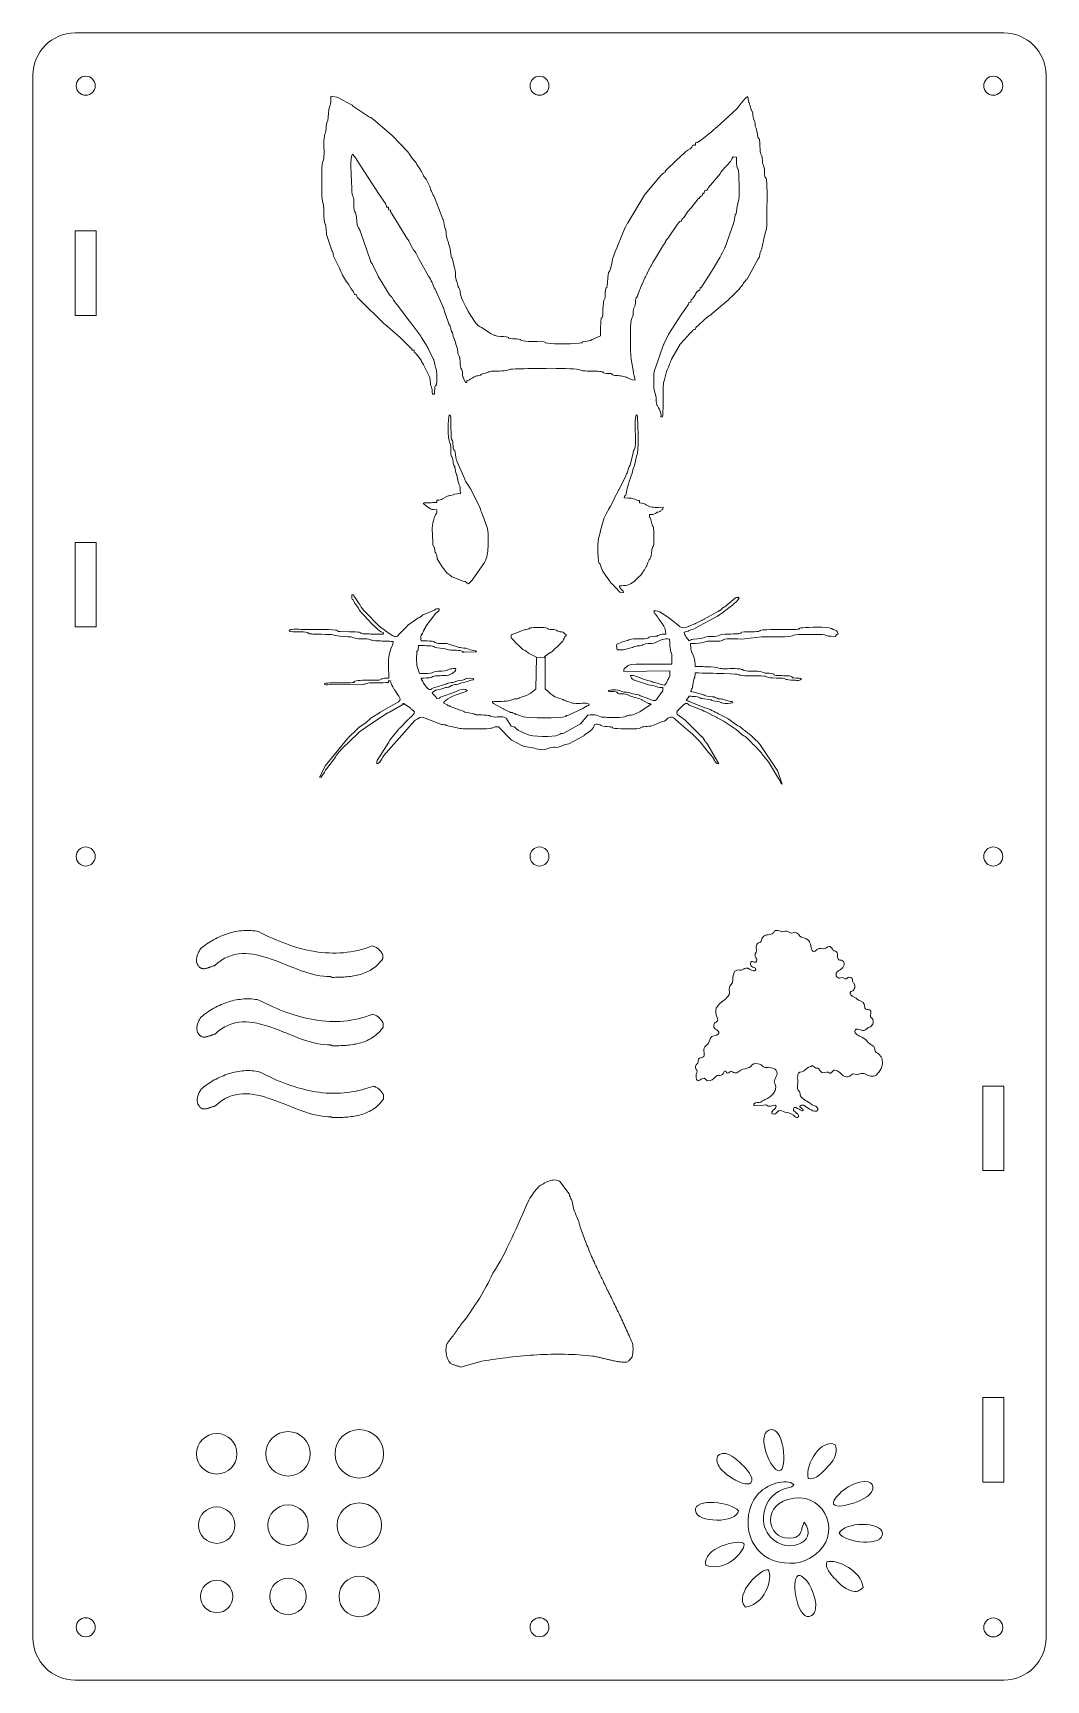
# Model space of a CAD drawing. Header units: millimetres. Extents: x -317 to 163, y -330 to 450.
import ezdxf

# ---------------------------------------------------------------- set-up
doc = ezdxf.new("R2010")
doc.units = ezdxf.units.MM
doc.header["$MEASUREMENT"] = 0
doc.layers.add('layer 1', color=7, linetype='Continuous')

msp = doc.modelspace()

# ---------------------------------------------------------------- linework, layer by layer
at = {"layer": 'layer 1', "color": 250, "lineweight": 9}
for points, knots in [([(-297.0001, 450.5), (-297.0001, 450.5), (143.0001, 450.5), (143.0001, 450.5), (143.0001, 450.5), (153.9999, 450.5), (163, 441.4999), (163, 430.4999), (163, 430.4999), (163, 430.4999), (163, -309.5), (163, -309.5), (163, -309.5), (163, -320.5), (153.9999, -329.5), (143.0001, -329.5), (143.0001, -329.5), (143.0001, -329.5), (-297.0001, -329.5), (-297.0001, -329.5), (-297.0001, -329.5), (-307.9999, -329.5), (-317, -320.5), (-317, -309.5), (-317, -309.5), (-317, -309.5), (-317, 430.4999), (-317, 430.4999), (-317, 430.4999), (-317, 441.4999), (-307.9999, 450.5), (-297.0001, 450.5)], [0, 0, 0, 0, 0.11111111, 0.11111111, 0.11111111, 0.11111111, 0.22222222, 0.22222222, 0.22222222, 0.22222222, 0.33333333, 0.33333333, 0.33333333, 0.33333333, 0.44444444, 0.44444444, 0.44444444, 0.44444444, 0.55555556, 0.55555556, 0.55555556, 0.55555556, 0.66666667, 0.66666667, 0.66666667, 0.66666667, 0.77777778, 0.77777778, 0.77777778, 0.77777778, 1, 1, 1, 1]), ([(-296.5, 425.5), (-296.5, 427.9853), (-294.4852, 430), (-292, 430), (-292, 430), (-289.5148, 430), (-287.5, 427.9853), (-287.5, 425.5), (-287.5, 425.5), (-287.5, 423.0147), (-289.5148, 421), (-292, 421), (-292, 421), (-294.4852, 421), (-296.5, 423.0147), (-296.5, 425.5)], [0, 0, 0, 0, 0.2, 0.2, 0.2, 0.2, 0.4, 0.4, 0.4, 0.4, 0.6, 0.6, 0.6, 0.6, 1, 1, 1, 1]), ([(-81.5, 425.5), (-81.5, 427.9853), (-79.4852, 430), (-77, 430), (-77, 430), (-74.5148, 430), (-72.5, 427.9853), (-72.5, 425.5), (-72.5, 425.5), (-72.5, 423.0147), (-74.5148, 421), (-77, 421), (-77, 421), (-79.4852, 421), (-81.5, 423.0147), (-81.5, 425.5)], [0, 0, 0, 0, 0.2, 0.2, 0.2, 0.2, 0.4, 0.4, 0.4, 0.4, 0.6, 0.6, 0.6, 0.6, 1, 1, 1, 1]), ([(133.5, 425.5), (133.5, 427.9853), (135.5148, 430), (138, 430), (138, 430), (140.4852, 430), (142.5, 427.9853), (142.5, 425.5), (142.5, 425.5), (142.5, 423.0147), (140.4852, 421), (138, 421), (138, 421), (135.5148, 421), (133.5, 423.0147), (133.5, 425.5)], [0, 0, 0, 0, 0.2, 0.2, 0.2, 0.2, 0.4, 0.4, 0.4, 0.4, 0.6, 0.6, 0.6, 0.6, 1, 1, 1, 1]), ([(-296.9995, 356.7504), (-296.9995, 356.7504), (-286.9995, 356.7504), (-286.9995, 356.7504), (-286.9995, 356.7504), (-286.9995, 356.7504), (-286.9995, 316.7504), (-286.9995, 316.7504), (-286.9995, 316.7504), (-286.9995, 316.7504), (-296.9995, 316.7504), (-296.9995, 316.7504), (-296.9995, 316.7504), (-296.9995, 316.7504), (-296.9995, 356.7504), (-296.9995, 356.7504)], [0, 0, 0, 0, 0.2, 0.2, 0.2, 0.2, 0.4, 0.4, 0.4, 0.4, 0.6, 0.6, 0.6, 0.6, 1, 1, 1, 1]), ([(-297, 209.2504), (-297, 209.2504), (-287, 209.2504), (-287, 209.2504), (-287, 209.2504), (-287, 209.2504), (-287, 169.2504), (-287, 169.2504), (-287, 169.2504), (-287, 169.2504), (-297, 169.2504), (-297, 169.2504), (-297, 169.2504), (-297, 169.2504), (-297, 209.2504), (-297, 209.2504)], [0, 0, 0, 0, 0.2, 0.2, 0.2, 0.2, 0.4, 0.4, 0.4, 0.4, 0.6, 0.6, 0.6, 0.6, 1, 1, 1, 1]), ([(-296.5, 60.5), (-296.5, 62.9853), (-294.4852, 65), (-292, 65), (-292, 65), (-289.5148, 65), (-287.5, 62.9853), (-287.5, 60.5), (-287.5, 60.5), (-287.5, 58.0147), (-289.5148, 56), (-292, 56), (-292, 56), (-294.4852, 56), (-296.5, 58.0147), (-296.5, 60.5)], [0, 0, 0, 0, 0.2, 0.2, 0.2, 0.2, 0.4, 0.4, 0.4, 0.4, 0.6, 0.6, 0.6, 0.6, 1, 1, 1, 1]), ([(-81.5, 60.5), (-81.5, 62.9853), (-79.4852, 65), (-77, 65), (-77, 65), (-74.5148, 65), (-72.5, 62.9853), (-72.5, 60.5), (-72.5, 60.5), (-72.5, 58.0147), (-74.5148, 56), (-77, 56), (-77, 56), (-79.4852, 56), (-81.5, 58.0147), (-81.5, 60.5)], [0, 0, 0, 0, 0.2, 0.2, 0.2, 0.2, 0.4, 0.4, 0.4, 0.4, 0.6, 0.6, 0.6, 0.6, 1, 1, 1, 1]), ([(133.5, 60.5), (133.5, 62.9853), (135.5148, 65), (138, 65), (138, 65), (140.4852, 65), (142.5, 62.9853), (142.5, 60.5), (142.5, 60.5), (142.5, 58.0147), (140.4852, 56), (138, 56), (138, 56), (135.5148, 56), (133.5, 58.0147), (133.5, 60.5)], [0, 0, 0, 0, 0.2, 0.2, 0.2, 0.2, 0.4, 0.4, 0.4, 0.4, 0.6, 0.6, 0.6, 0.6, 1, 1, 1, 1]), ([(-175.1944, 3.2696), (-175.1944, 3.2696), (-174.4487, 3.2696), (-174.4487, 3.2696), (-174.4487, 3.2696), (-174.4487, 3.2696), (-173.6935, 3.282), (-173.6935, 3.282), (-173.6935, 3.282), (-173.6935, 3.282), (-172.9265, 3.2947), (-172.9265, 3.2947), (-172.9265, 3.2947), (-172.9265, 3.2947), (-172.137, 3.3051), (-172.137, 3.3051), (-172.137, 3.3051), (-172.137, 3.3051), (-171.3573, 3.3275), (-171.3573, 3.3275), (-171.3573, 3.3275), (-171.3573, 3.3275), (-170.5679, 3.3506), (-170.5679, 3.3506), (-170.5679, 3.3506), (-170.5679, 3.3506), (-169.7781, 3.3961), (-169.7781, 3.3961), (-169.7781, 3.3961), (-169.7781, 3.3961), (-168.9668, 3.4543), (-168.9668, 3.4543), (-168.9668, 3.4543), (-168.9668, 3.4543), (-168.1676, 3.5222), (-168.1676, 3.5222), (-168.1676, 3.5222), (-168.1676, 3.5222), (-167.3782, 3.6032), (-167.3782, 3.6032), (-167.3782, 3.6032), (-167.3782, 3.6032), (-166.5665, 3.7069), (-166.5665, 3.7069), (-166.5665, 3.7069), (-166.5665, 3.7069), (-165.7552, 3.8206), (-165.7552, 3.8206), (-165.7552, 3.8206), (-165.7552, 3.8206), (-164.9658, 3.9471), (-164.9658, 3.9471), (-164.9658, 3.9471), (-164.9658, 3.9471), (-164.1639, 4.0963), (-164.1639, 4.0963), (-164.1639, 4.0963), (-164.1639, 4.0963), (-163.3745, 4.2807), (-163.3745, 4.2807), (-163.3745, 4.2807), (-163.3745, 4.2807), (-162.5726, 4.4627), (-162.5726, 4.4627), (-162.5726, 4.4627), (-162.5726, 4.4627), (-161.8053, 4.6925), (-161.8053, 4.6925), (-161.8053, 4.6925), (-161.8053, 4.6925), (-161.028, 4.9327), (-161.028, 4.9327), (-161.028, 4.9327), (-161.028, 4.9327), (-160.2607, 5.1957), (-160.2607, 5.1957), (-160.2607, 5.1957), (-160.2607, 5.1957), (-159.5058, 5.4938), (-159.5058, 5.4938), (-159.5058, 5.4938), (-159.5058, 5.4938), (-158.7603, 5.8277), (-158.7603, 5.8277), (-158.7603, 5.8277), (-158.7603, 5.8277), (-158.025, 6.1713), (-158.025, 6.1713), (-158.025, 6.1713), (-158.025, 6.1713), (-157.3038, 6.5607), (-157.3038, 6.5607), (-157.3038, 6.5607), (-157.3038, 6.5607), (-156.5905, 6.9726), (-156.5905, 6.9726), (-156.5905, 6.9726), (-156.5905, 6.9726), (-155.9015, 7.4199), (-155.9015, 7.4199), (-155.9015, 7.4199), (-155.9015, 7.4199), (-155.2347, 7.9127), (-155.2347, 7.9127), (-155.2347, 7.9127), (-155.2347, 7.9127), (-154.5776, 8.4283), (-154.5776, 8.4283), (-154.5776, 8.4283), (-154.5776, 8.4283), (-153.945, 9.0023), (-153.945, 9.0023), (-153.945, 9.0023), (-153.945, 9.0023), (-153.3323, 9.5986), (-153.3323, 9.5986), (-153.3323, 9.5986), (-153.3323, 9.5986), (-152.734, 10.2282), (-152.734, 10.2282), (-152.734, 10.2282), (-152.734, 10.2282), (-152.1552, 10.918), (-152.1552, 10.918), (-152.1552, 10.918), (-152.1552, 10.918), (-151.6086, 11.6384), (-151.6086, 11.6384), (-151.6086, 11.6384), (-151.6086, 11.6384), (-151.4762, 11.7421), (-151.4762, 11.7421), (-151.4762, 11.7421), (-151.4762, 11.7421), (-151.3758, 11.8685), (-151.3758, 11.8685), (-151.3758, 11.8685), (-151.3758, 11.8685), (-151.3096, 11.995), (-151.3096, 11.995), (-151.3096, 11.995), (-151.3096, 11.995), (-151.2656, 12.1312), (-151.2656, 12.1312), (-151.2656, 12.1312), (-151.2656, 12.1312), (-151.231, 12.2703), (-151.231, 12.2703), (-151.231, 12.2703), (-151.231, 12.2703), (-151.2212, 12.3613), (-151.2212, 12.3613), (-151.2212, 12.3613), (-151.2212, 12.3613), (-151.2091, 12.4423), (-151.2091, 12.4423), (-151.2091, 12.4423), (-151.2091, 12.4423), (-151.2091, 12.465), (-151.2091, 12.465), (-151.2091, 12.465), (-151.2091, 12.465), (-151.2091, 13.898), (-151.2091, 13.898), (-151.2091, 13.898), (-151.2091, 13.898), (-151.4322, 14.3102), (-151.4322, 14.3102), (-151.4322, 14.3102), (-151.4322, 14.3102), (-151.6771, 14.6993), (-151.6771, 14.6993), (-151.6771, 14.6993), (-151.6771, 14.6993), (-151.92, 15.0783), (-151.92, 15.0783), (-151.92, 15.0783), (-151.92, 15.0783), (-152.1773, 15.4347), (-152.1773, 15.4347), (-152.1773, 15.4347), (-152.1773, 15.4347), (-152.4447, 15.7659), (-152.4447, 15.7659), (-152.4447, 15.7659), (-152.4447, 15.7659), (-152.734, 16.0767), (-152.734, 16.0767), (-152.734, 16.0767), (-152.734, 16.0767), (-153.0209, 16.3724), (-153.0209, 16.3724), (-153.0209, 16.3724), (-153.0209, 16.3724), (-153.3101, 16.6481), (-153.3101, 16.6481), (-153.3101, 16.6481), (-153.3101, 16.6481), (-153.6336, 16.9134), (-153.6336, 16.9134), (-153.6336, 16.9134), (-153.6336, 16.9134), (-153.9551, 17.1536), (-153.9551, 17.1536), (-153.9551, 17.1536), (-153.9551, 17.1536), (-154.2907, 17.3708), (-154.2907, 17.3708), (-154.2907, 17.3708), (-154.2907, 17.3708), (-154.634, 17.5782), (-154.634, 17.5782), (-154.634, 17.5782), (-154.634, 17.5782), (-155.0019, 17.7501), (-155.0019, 17.7501), (-155.0019, 17.7501), (-155.0019, 17.7501), (-155.3795, 17.9218), (-155.3795, 17.9218), (-155.3795, 17.9218), (-155.3795, 17.9218), (-155.7692, 18.0583), (-155.7692, 18.0583), (-155.7692, 18.0583), (-155.7692, 18.0583), (-156.1689, 18.1847), (-156.1689, 18.1847), (-156.1689, 18.1847), (-156.1689, 18.1847), (-157.8923, 17.5554), (-157.8923, 17.5554), (-157.8923, 17.5554), (-157.8923, 17.5554), (-159.616, 16.9817), (-159.616, 16.9817), (-159.616, 16.9817), (-159.616, 16.9817), (-161.3394, 16.4885), (-161.3394, 16.4885), (-161.3394, 16.4885), (-161.3394, 16.4885), (-163.063, 16.0516), (-163.063, 16.0516), (-163.063, 16.0516), (-163.063, 16.0516), (-164.7743, 15.6849), (-164.7743, 15.6849), (-164.7743, 15.6849), (-164.7743, 15.6849), (-166.488, 15.3868), (-166.488, 15.3868), (-166.488, 15.3868), (-166.488, 15.3868), (-168.1992, 15.1466), (-168.1992, 15.1466), (-168.1992, 15.1466), (-168.1992, 15.1466), (-169.9132, 14.9519), (-169.9132, 14.9519), (-169.9132, 14.9519), (-169.9132, 14.9519), (-171.6244, 14.8257), (-171.6244, 14.8257), (-171.6244, 14.8257), (-171.6244, 14.8257), (-173.3384, 14.7699), (-173.3384, 14.7699), (-173.3384, 14.7699), (-173.3384, 14.7699), (-175.0396, 14.7699), (-175.0396, 14.7699), (-175.0396, 14.7699), (-175.0396, 14.7699), (-176.729, 14.8154), (-176.729, 14.8154), (-176.729, 14.8154), (-176.729, 14.8154), (-178.4305, 14.9064), (-178.4305, 14.9064), (-178.4305, 14.9064), (-178.4305, 14.9064), (-180.1196, 15.0556), (-180.1196, 15.0556), (-180.1196, 15.0556), (-180.1196, 15.0556), (-181.8114, 15.2503), (-181.8114, 15.2503), (-181.8114, 15.2503), (-181.8114, 15.2503), (-183.5005, 15.5132), (-183.5005, 15.5132), (-183.5005, 15.5132), (-183.5005, 15.5132), (-185.1899, 15.801), (-185.1899, 15.801), (-185.1899, 15.801), (-185.1899, 15.801), (-186.8693, 16.1449), (-186.8693, 16.1449), (-186.8693, 16.1449), (-186.8693, 16.1449), (-188.5486, 16.534), (-188.5486, 16.534), (-188.5486, 16.534), (-188.5486, 16.534), (-190.2159, 16.969), (-190.2159, 16.969), (-190.2159, 16.969), (-190.2159, 16.969), (-191.9076, 17.429), (-191.9076, 17.429), (-191.9076, 17.429), (-191.9076, 17.429), (-193.5746, 17.9448), (-193.5746, 17.9448), (-193.5746, 17.9448), (-193.5746, 17.9448), (-195.2321, 18.4832), (-195.2321, 18.4832), (-195.2321, 18.4832), (-195.2321, 18.4832), (-196.8991, 19.0797), (-196.8991, 19.0797), (-196.8991, 19.0797), (-196.8991, 19.0797), (-198.5687, 19.6987), (-198.5687, 19.6987), (-198.5687, 19.6987), (-198.5687, 19.6987), (-200.2235, 20.351), (-200.2235, 20.351), (-200.2235, 20.351), (-200.2235, 20.351), (-201.8713, 21.0385), (-201.8713, 21.0385), (-201.8713, 21.0385), (-201.8713, 21.0385), (-203.5261, 21.7612), (-203.5261, 21.7612), (-203.5261, 21.7612), (-203.5261, 21.7612), (-205.1735, 22.517), (-205.1735, 22.517), (-205.1735, 22.517), (-205.1735, 22.517), (-206.8186, 23.2982), (-206.8186, 23.2982), (-206.8186, 23.2982), (-206.8186, 23.2982), (-208.454, 24.0994), (-208.454, 24.0994), (-208.454, 24.0994), (-208.454, 24.0994), (-210.0991, 24.9258), (-210.0991, 24.9258), (-210.0991, 24.9258), (-210.0991, 24.9258), (-210.9671, 25.1078), (-210.9671, 25.1078), (-210.9671, 25.1078), (-210.9671, 25.1078), (-211.8544, 25.247), (-211.8544, 25.247), (-211.8544, 25.247), (-211.8544, 25.247), (-212.7446, 25.3507), (-212.7446, 25.3507), (-212.7446, 25.3507), (-212.7446, 25.3507), (-213.6466, 25.4287), (-213.6466, 25.4287), (-213.6466, 25.4287), (-213.6466, 25.4287), (-214.5344, 25.4869), (-214.5344, 25.4869), (-214.5344, 25.4869), (-214.5344, 25.4869), (-215.4364, 25.4996), (-215.4364, 25.4996), (-215.4364, 25.4996), (-215.4364, 25.4996), (-216.3485, 25.4869), (-216.3485, 25.4869), (-216.3485, 25.4869), (-216.3485, 25.4869), (-217.2485, 25.4287), (-217.2485, 25.4287), (-217.2485, 25.4287), (-217.2485, 25.4287), (-218.1602, 25.3607), (-218.1602, 25.3607), (-218.1602, 25.3607), (-218.1602, 25.3607), (-219.0602, 25.247), (-219.0602, 25.247), (-219.0602, 25.247), (-219.0602, 25.247), (-219.9723, 25.1332), (-219.9723, 25.1332), (-219.9723, 25.1332), (-219.9723, 25.1332), (-220.8743, 24.9613), (-220.8743, 24.9613), (-220.8743, 24.9613), (-220.8743, 24.9613), (-221.7742, 24.7766), (-221.7742, 24.7766), (-221.7742, 24.7766), (-221.7742, 24.7766), (-222.6863, 24.5595), (-222.6863, 24.5595), (-222.6863, 24.5595), (-222.6863, 24.5595), (-223.5762, 24.3293), (-223.5762, 24.3293), (-223.5762, 24.3293), (-223.5762, 24.3293), (-224.4762, 24.0666), (-224.4762, 24.0666), (-224.4762, 24.0666), (-224.4762, 24.0666), (-225.3661, 23.7786), (-225.3661, 23.7786), (-225.3661, 23.7786), (-225.3661, 23.7786), (-226.256, 23.4471), (-226.256, 23.4471), (-226.256, 23.4471), (-226.256, 23.4471), (-227.1237, 23.1135), (-227.1237, 23.1135), (-227.1237, 23.1135), (-227.1237, 23.1135), (-228.0015, 22.7471), (-228.0015, 22.7471), (-228.0015, 22.7471), (-228.0015, 22.7471), (-228.8571, 22.3678), (-228.8571, 22.3678), (-228.8571, 22.3678), (-228.8571, 22.3678), (-229.7128, 21.9686), (-229.7128, 21.9686), (-229.7128, 21.9686), (-229.7128, 21.9686), (-230.5587, 21.5314), (-230.5587, 21.5314), (-230.5587, 21.5314), (-230.5587, 21.5314), (-231.4046, 21.0737), (-231.4046, 21.0737), (-231.4046, 21.0737), (-231.4046, 21.0737), (-232.2259, 20.6036), (-232.2259, 20.6036), (-232.2259, 20.6036), (-232.2259, 20.6036), (-233.0372, 20.1108), (-233.0372, 20.1108), (-233.0372, 20.1108), (-233.0372, 20.1108), (-233.8391, 19.5952), (-233.8391, 19.5952), (-233.8391, 19.5952), (-233.8391, 19.5952), (-234.641, 19.067), (-234.641, 19.067), (-234.641, 19.067), (-234.641, 19.067), (-235.4056, 18.5183), (-235.4056, 18.5183), (-235.4056, 18.5183), (-235.4056, 18.5183), (-236.1732, 17.9448), (-236.1732, 17.9448), (-236.1732, 17.9448), (-236.1732, 17.9448), (-236.9183, 17.3483), (-236.9183, 17.3483), (-236.9183, 17.3483), (-236.9183, 17.3483), (-237.654, 16.7515), (-237.654, 16.7515), (-237.654, 16.7515), (-237.654, 16.7515), (-237.8744, 16.3624), (-237.8744, 16.3624), (-237.8744, 16.3624), (-237.8744, 16.3624), (-238.0978, 15.9733), (-238.0978, 15.9733), (-238.0978, 15.9733), (-238.0978, 15.9733), (-238.3087, 15.5712), (-238.3087, 15.5712), (-238.3087, 15.5712), (-238.3087, 15.5712), (-238.5194, 15.182), (-238.5194, 15.182), (-238.5194, 15.182), (-238.5194, 15.182), (-238.7105, 14.7699), (-238.7105, 14.7699), (-238.7105, 14.7699), (-238.7105, 14.7699), (-238.8869, 14.3456), (-238.8869, 14.3456), (-238.8869, 14.3456), (-238.8869, 14.3456), (-239.0441, 13.9208), (-239.0441, 13.9208), (-239.0441, 13.9208), (-239.0441, 13.9208), (-239.1886, 13.4861), (-239.1886, 13.4861), (-239.1886, 13.4861), (-239.1886, 13.4861), (-239.2991, 13.0388), (-239.2991, 13.0388), (-239.2991, 13.0388), (-239.2991, 13.0388), (-239.3995, 12.5915), (-239.3995, 12.5915), (-239.3995, 12.5915), (-239.3995, 12.5915), (-239.4657, 12.1211), (-239.4657, 12.1211), (-239.4657, 12.1211), (-239.4657, 12.1211), (-239.5, 11.6384), (-239.5, 11.6384), (-239.5, 11.6384), (-239.5, 11.6384), (-239.4879, 11.1455), (-239.4879, 11.1455), (-239.4879, 11.1455), (-239.4879, 11.1455), (-239.4436, 10.6427), (-239.4436, 10.6427), (-239.4436, 10.6427), (-239.4436, 10.6427), (-239.365, 10.1372), (-239.365, 10.1372), (-239.365, 10.1372), (-239.365, 10.1372), (-239.2427, 9.5986), (-239.2427, 9.5986), (-239.2427, 9.5986), (-239.2427, 9.5986), (-239.0982, 9.5076), (-239.0982, 9.5076), (-239.0982, 9.5076), (-239.0982, 9.5076), (-238.9753, 9.3914), (-238.9753, 9.3914), (-238.9753, 9.3914), (-238.9753, 9.3914), (-238.8775, 9.2549), (-238.8775, 9.2549), (-238.8775, 9.2549), (-238.8775, 9.2549), (-238.7989, 9.1184), (-238.7989, 9.1184), (-238.7989, 9.1184), (-238.7989, 9.1184), (-238.7327, 8.9923), (-238.7327, 8.9923), (-238.7327, 8.9923), (-238.7327, 8.9923), (-238.6763, 8.8886), (-238.6763, 8.8886), (-238.6763, 8.8886), (-238.6763, 8.8886), (-238.6544, 8.8076), (-238.6544, 8.8076), (-238.6544, 8.8076), (-238.6544, 8.8076), (-238.642, 8.7849), (-238.642, 8.7849), (-238.642, 8.7849), (-238.642, 8.7849), (-238.4532, 8.532), (-238.4532, 8.532), (-238.4532, 8.532), (-238.4532, 8.532), (-238.2547, 8.3148), (-238.2547, 8.3148), (-238.2547, 8.3148), (-238.2547, 8.3148), (-238.0635, 8.1074), (-238.0635, 8.1074), (-238.0635, 8.1074), (-238.0635, 8.1074), (-237.865, 7.9481), (-237.865, 7.9481), (-237.865, 7.9481), (-237.865, 7.9481), (-237.6419, 7.7989), (-237.6419, 7.7989), (-237.6419, 7.7989), (-237.6419, 7.7989), (-237.4407, 7.6627), (-237.4407, 7.6627), (-237.4407, 7.6627), (-237.4407, 7.6627), (-237.2076, 7.5691), (-237.2076, 7.5691), (-237.2076, 7.5691), (-237.2076, 7.5691), (-236.9872, 7.4905), (-236.9872, 7.4905), (-236.9872, 7.4905), (-236.9872, 7.4905), (-236.7641, 7.4326), (-236.7641, 7.4326), (-236.7641, 7.4326), (-236.7641, 7.4326), (-236.531, 7.3971), (-236.531, 7.3971), (-236.531, 7.3971), (-236.531, 7.3971), (-236.2958, 7.3744), (-236.2958, 7.3744), (-236.2958, 7.3744), (-236.2958, 7.3744), (-236.0627, 7.3643), (-236.0627, 7.3643), (-236.0627, 7.3643), (-236.0627, 7.3643), (-235.8178, 7.3744), (-235.8178, 7.3744), (-235.8178, 7.3744), (-235.8178, 7.3744), (-235.5749, 7.3971), (-235.5749, 7.3971), (-235.5749, 7.3971), (-235.5749, 7.3971), (-235.3297, 7.4326), (-235.3297, 7.4326), (-235.3297, 7.4326), (-235.3297, 7.4326), (-235.0723, 7.4905), (-235.0723, 7.4905), (-235.0723, 7.4905), (-235.0723, 7.4905), (-234.8173, 7.5463), (-234.8173, 7.5463), (-234.8173, 7.5463), (-234.8173, 7.5463), (-234.5721, 7.6146), (-234.5721, 7.6146), (-234.5721, 7.6146), (-234.5721, 7.6146), (-234.3171, 7.6852), (-234.3171, 7.6852), (-234.3171, 7.6852), (-234.3171, 7.6852), (-234.0498, 7.7638), (-234.0498, 7.7638), (-234.0498, 7.7638), (-234.0498, 7.7638), (-233.7948, 7.8571), (-233.7948, 7.8571), (-233.7948, 7.8571), (-233.7948, 7.8571), (-233.5398, 7.9481), (-233.5398, 7.9481), (-233.5398, 7.9481), (-233.5398, 7.9481), (-233.2825, 8.0291), (-233.2825, 8.0291), (-233.2825, 8.0291), (-233.2825, 8.0291), (-233.0154, 8.1301), (-233.0154, 8.1301), (-233.0154, 8.1301), (-233.0154, 8.1301), (-232.7503, 8.2235), (-232.7503, 8.2235), (-232.7503, 8.2235), (-232.7503, 8.2235), (-232.493, 8.3148), (-232.493, 8.3148), (-232.493, 8.3148), (-232.493, 8.3148), (-232.2259, 8.4058), (-232.2259, 8.4058), (-232.2259, 8.4058), (-232.2259, 8.4058), (-231.9612, 8.4995), (-231.9612, 8.4995), (-231.9612, 8.4995), (-231.9612, 8.4995), (-231.7036, 8.5775), (-231.7036, 8.5775), (-231.7036, 8.5775), (-231.7036, 8.5775), (-231.4362, 8.6584), (-231.4362, 8.6584), (-231.4362, 8.6584), (-231.4362, 8.6584), (-231.1812, 8.7267), (-231.1812, 8.7267), (-231.1812, 8.7267), (-231.1812, 8.7267), (-230.9141, 8.7849), (-230.9141, 8.7849), (-230.9141, 8.7849), (-230.9141, 8.7849), (-229.3695, 10.1599), (-229.3695, 10.1599), (-229.3695, 10.1599), (-229.3695, 10.1599), (-227.7906, 11.3175), (-227.7906, 11.3175), (-227.7906, 11.3175), (-227.7906, 11.3175), (-226.1898, 12.2804), (-226.1898, 12.2804), (-226.1898, 12.2804), (-226.1898, 12.2804), (-224.5642, 13.0616), (-224.5642, 13.0616), (-224.5642, 13.0616), (-224.5642, 13.0616), (-222.9413, 13.6681), (-222.9413, 13.6681), (-222.9413, 13.6681), (-222.9413, 13.6681), (-221.2838, 14.1028), (-221.2838, 14.1028), (-221.2838, 14.1028), (-221.2838, 14.1028), (-219.6165, 14.4012), (-219.6165, 14.4012), (-219.6165, 14.4012), (-219.6165, 14.4012), (-217.9274, 14.54), (-217.9274, 14.54), (-217.9274, 14.54), (-217.9274, 14.54), (-216.2259, 14.5501), (-216.2259, 14.5501), (-216.2259, 14.5501), (-216.2259, 14.5501), (-214.5244, 14.4591), (-214.5244, 14.4591), (-214.5244, 14.4591), (-214.5244, 14.4591), (-212.801, 14.2295), (-212.801, 14.2295), (-212.801, 14.2295), (-212.801, 14.2295), (-211.0649, 13.9208), (-211.0649, 13.9208), (-211.0649, 13.9208), (-211.0649, 13.9208), (-209.3194, 13.5189), (-209.3194, 13.5189), (-209.3194, 13.5189), (-209.3194, 13.5189), (-207.5738, 13.0388), (-207.5738, 13.0388), (-207.5738, 13.0388), (-207.5738, 13.0388), (-205.8185, 12.4978), (-205.8185, 12.4978), (-205.8185, 12.4978), (-205.8185, 12.4978), (-204.0508, 11.904), (-204.0508, 11.904), (-204.0508, 11.904), (-204.0508, 11.904), (-202.2805, 11.262), (-202.2805, 11.262), (-202.2805, 11.262), (-202.2805, 11.262), (-200.5128, 10.5845), (-200.5128, 10.5845), (-200.5128, 10.5845), (-200.5128, 10.5845), (-198.7353, 9.8843), (-198.7353, 9.8843), (-198.7353, 9.8843), (-198.7353, 9.8843), (-196.9555, 9.174), (-196.9555, 9.174), (-196.9555, 9.174), (-196.9555, 9.174), (-195.1878, 8.4637), (-195.1878, 8.4637), (-195.1878, 8.4637), (-195.1878, 8.4637), (-193.408, 7.7638), (-193.408, 7.7638), (-193.408, 7.7638), (-193.408, 7.7638), (-191.6403, 7.0763), (-191.6403, 7.0763), (-191.6403, 7.0763), (-191.6403, 7.0763), (-189.8726, 6.4342), (-189.8726, 6.4342), (-189.8726, 6.4342), (-189.8726, 6.4342), (-188.1146, 5.8277), (-188.1146, 5.8277), (-188.1146, 5.8277), (-188.1146, 5.8277), (-186.3593, 5.2663), (-186.3593, 5.2663), (-186.3593, 5.2663), (-186.3593, 5.2663), (-184.6135, 4.7835), (-184.6135, 4.7835), (-184.6135, 4.7835), (-184.6135, 4.7835), (-182.8558, 4.3717), (-182.8558, 4.3717), (-182.8558, 4.3717), (-182.8558, 4.3717), (-181.1224, 4.0508), (-181.1224, 4.0508), (-181.1224, 4.0508), (-181.1224, 4.0508), (-179.399, 3.8106), (-179.399, 3.8106), (-179.399, 3.8106), (-179.399, 3.8106), (-177.6972, 3.6841), (-177.6972, 3.6841), (-177.6972, 3.6841), (-177.6972, 3.6841), (-175.996, 3.6841), (-175.996, 3.6841), (-175.996, 3.6841), (-175.996, 3.6841), (-175.8612, 3.545), (-175.8612, 3.545), (-175.8612, 3.545), (-175.8612, 3.545), (-175.7605, 3.4413), (-175.7605, 3.4413), (-175.7605, 3.4413), (-175.7605, 3.4413), (-175.6724, 3.3633), (-175.6724, 3.3633), (-175.6724, 3.3633), (-175.6724, 3.3633), (-175.5939, 3.3275), (-175.5939, 3.3275), (-175.5939, 3.3275), (-175.5939, 3.3275), (-175.5176, 3.2947), (-175.5176, 3.2947), (-175.5176, 3.2947), (-175.5176, 3.2947), (-175.4393, 3.282), (-175.4393, 3.282), (-175.4393, 3.282), (-175.4393, 3.282), (-175.3291, 3.2696), (-175.3291, 3.2696), (-175.3291, 3.2696), (-175.3291, 3.2696), (-175.1944, 3.2696), (-175.1944, 3.2696)], [0, 0, 0, 0, 0.00458716, 0.00458716, 0.00458716, 0.00458716, 0.00917431, 0.00917431, 0.00917431, 0.00917431, 0.01376147, 0.01376147, 0.01376147, 0.01376147, 0.01834862, 0.01834862, 0.01834862, 0.01834862, 0.02293578, 0.02293578, 0.02293578, 0.02293578, 0.02752294, 0.02752294, 0.02752294, 0.02752294, 0.03211009, 0.03211009, 0.03211009, 0.03211009, 0.03669725, 0.03669725, 0.03669725, 0.03669725, 0.0412844, 0.0412844, 0.0412844, 0.0412844, 0.04587156, 0.04587156, 0.04587156, 0.04587156, 0.05045872, 0.05045872, 0.05045872, 0.05045872, 0.05504587, 0.05504587, 0.05504587, 0.05504587, 0.05963303, 0.05963303, 0.05963303, 0.05963303, 0.06422018, 0.06422018, 0.06422018, 0.06422018, 0.06880734, 0.06880734, 0.06880734, 0.06880734, 0.0733945, 0.0733945, 0.0733945, 0.0733945, 0.07798165, 0.07798165, 0.07798165, 0.07798165, 0.08256881, 0.08256881, 0.08256881, 0.08256881, 0.08715596, 0.08715596, 0.08715596, 0.08715596, 0.09174312, 0.09174312, 0.09174312, 0.09174312, 0.09633028, 0.09633028, 0.09633028, 0.09633028, 0.10091743, 0.10091743, 0.10091743, 0.10091743, 0.10550459, 0.10550459, 0.10550459, 0.10550459, 0.11009174, 0.11009174, 0.11009174, 0.11009174, 0.1146789, 0.1146789, 0.1146789, 0.1146789, 0.11926606, 0.11926606, 0.11926606, 0.11926606, 0.12385321, 0.12385321, 0.12385321, 0.12385321, 0.12844037, 0.12844037, 0.12844037, 0.12844037, 0.13302752, 0.13302752, 0.13302752, 0.13302752, 0.13761468, 0.13761468, 0.13761468, 0.13761468, 0.14220183, 0.14220183, 0.14220183, 0.14220183, 0.14678899, 0.14678899, 0.14678899, 0.14678899, 0.15137615, 0.15137615, 0.15137615, 0.15137615, 0.1559633, 0.1559633, 0.1559633, 0.1559633, 0.16055046, 0.16055046, 0.16055046, 0.16055046, 0.16513761, 0.16513761, 0.16513761, 0.16513761, 0.16972477, 0.16972477, 0.16972477, 0.16972477, 0.17431193, 0.17431193, 0.17431193, 0.17431193, 0.17889908, 0.17889908, 0.17889908, 0.17889908, 0.18348624, 0.18348624, 0.18348624, 0.18348624, 0.18807339, 0.18807339, 0.18807339, 0.18807339, 0.19266055, 0.19266055, 0.19266055, 0.19266055, 0.19724771, 0.19724771, 0.19724771, 0.19724771, 0.20183486, 0.20183486, 0.20183486, 0.20183486, 0.20642202, 0.20642202, 0.20642202, 0.20642202, 0.21100917, 0.21100917, 0.21100917, 0.21100917, 0.21559633, 0.21559633, 0.21559633, 0.21559633, 0.22018349, 0.22018349, 0.22018349, 0.22018349, 0.22477064, 0.22477064, 0.22477064, 0.22477064, 0.2293578, 0.2293578, 0.2293578, 0.2293578, 0.23394495, 0.23394495, 0.23394495, 0.23394495, 0.23853211, 0.23853211, 0.23853211, 0.23853211, 0.24311927, 0.24311927, 0.24311927, 0.24311927, 0.24770642, 0.24770642, 0.24770642, 0.24770642, 0.25229358, 0.25229358, 0.25229358, 0.25229358, 0.25688073, 0.25688073, 0.25688073, 0.25688073, 0.26146789, 0.26146789, 0.26146789, 0.26146789, 0.26605505, 0.26605505, 0.26605505, 0.26605505, 0.2706422, 0.2706422, 0.2706422, 0.2706422, 0.27522936, 0.27522936, 0.27522936, 0.27522936, 0.27981651, 0.27981651, 0.27981651, 0.27981651, 0.28440367, 0.28440367, 0.28440367, 0.28440367, 0.28899083, 0.28899083, 0.28899083, 0.28899083, 0.29357798, 0.29357798, 0.29357798, 0.29357798, 0.29816514, 0.29816514, 0.29816514, 0.29816514, 0.30275229, 0.30275229, 0.30275229, 0.30275229, 0.30733945, 0.30733945, 0.30733945, 0.30733945, 0.31192661, 0.31192661, 0.31192661, 0.31192661, 0.31651376, 0.31651376, 0.31651376, 0.31651376, 0.32110092, 0.32110092, 0.32110092, 0.32110092, 0.32568807, 0.32568807, 0.32568807, 0.32568807, 0.33027523, 0.33027523, 0.33027523, 0.33027523, 0.33486239, 0.33486239, 0.33486239, 0.33486239, 0.33944954, 0.33944954, 0.33944954, 0.33944954, 0.3440367, 0.3440367, 0.3440367, 0.3440367, 0.34862385, 0.34862385, 0.34862385, 0.34862385, 0.35321101, 0.35321101, 0.35321101, 0.35321101, 0.35779817, 0.35779817, 0.35779817, 0.35779817, 0.36238532, 0.36238532, 0.36238532, 0.36238532, 0.36697248, 0.36697248, 0.36697248, 0.36697248, 0.37155963, 0.37155963, 0.37155963, 0.37155963, 0.37614679, 0.37614679, 0.37614679, 0.37614679, 0.38073394, 0.38073394, 0.38073394, 0.38073394, 0.3853211, 0.3853211, 0.3853211, 0.3853211, 0.38990826, 0.38990826, 0.38990826, 0.38990826, 0.39449541, 0.39449541, 0.39449541, 0.39449541, 0.39908257, 0.39908257, 0.39908257, 0.39908257, 0.40366972, 0.40366972, 0.40366972, 0.40366972, 0.40825688, 0.40825688, 0.40825688, 0.40825688, 0.41284404, 0.41284404, 0.41284404, 0.41284404, 0.41743119, 0.41743119, 0.41743119, 0.41743119, 0.42201835, 0.42201835, 0.42201835, 0.42201835, 0.4266055, 0.4266055, 0.4266055, 0.4266055, 0.43119266, 0.43119266, 0.43119266, 0.43119266, 0.43577982, 0.43577982, 0.43577982, 0.43577982, 0.44036697, 0.44036697, 0.44036697, 0.44036697, 0.44495413, 0.44495413, 0.44495413, 0.44495413, 0.44954128, 0.44954128, 0.44954128, 0.44954128, 0.45412844, 0.45412844, 0.45412844, 0.45412844, 0.4587156, 0.4587156, 0.4587156, 0.4587156, 0.46330275, 0.46330275, 0.46330275, 0.46330275, 0.46788991, 0.46788991, 0.46788991, 0.46788991, 0.47247706, 0.47247706, 0.47247706, 0.47247706, 0.47706422, 0.47706422, 0.47706422, 0.47706422, 0.48165138, 0.48165138, 0.48165138, 0.48165138, 0.48623853, 0.48623853, 0.48623853, 0.48623853, 0.49082569, 0.49082569, 0.49082569, 0.49082569, 0.49541284, 0.49541284, 0.49541284, 0.49541284, 0.5, 0.5, 0.5, 0.5, 0.50458716, 0.50458716, 0.50458716, 0.50458716, 0.50917431, 0.50917431, 0.50917431, 0.50917431, 0.51376147, 0.51376147, 0.51376147, 0.51376147, 0.51834862, 0.51834862, 0.51834862, 0.51834862, 0.52293578, 0.52293578, 0.52293578, 0.52293578, 0.52752294, 0.52752294, 0.52752294, 0.52752294, 0.53211009, 0.53211009, 0.53211009, 0.53211009, 0.53669725, 0.53669725, 0.53669725, 0.53669725, 0.5412844, 0.5412844, 0.5412844, 0.5412844, 0.54587156, 0.54587156, 0.54587156, 0.54587156, 0.55045872, 0.55045872, 0.55045872, 0.55045872, 0.55504587, 0.55504587, 0.55504587, 0.55504587, 0.55963303, 0.55963303, 0.55963303, 0.55963303, 0.56422018, 0.56422018, 0.56422018, 0.56422018, 0.56880734, 0.56880734, 0.56880734, 0.56880734, 0.5733945, 0.5733945, 0.5733945, 0.5733945, 0.57798165, 0.57798165, 0.57798165, 0.57798165, 0.58256881, 0.58256881, 0.58256881, 0.58256881, 0.58715596, 0.58715596, 0.58715596, 0.58715596, 0.59174312, 0.59174312, 0.59174312, 0.59174312, 0.59633028, 0.59633028, 0.59633028, 0.59633028, 0.60091743, 0.60091743, 0.60091743, 0.60091743, 0.60550459, 0.60550459, 0.60550459, 0.60550459, 0.61009174, 0.61009174, 0.61009174, 0.61009174, 0.6146789, 0.6146789, 0.6146789, 0.6146789, 0.61926606, 0.61926606, 0.61926606, 0.61926606, 0.62385321, 0.62385321, 0.62385321, 0.62385321, 0.62844037, 0.62844037, 0.62844037, 0.62844037, 0.63302752, 0.63302752, 0.63302752, 0.63302752, 0.63761468, 0.63761468, 0.63761468, 0.63761468, 0.64220183, 0.64220183, 0.64220183, 0.64220183, 0.64678899, 0.64678899, 0.64678899, 0.64678899, 0.65137615, 0.65137615, 0.65137615, 0.65137615, 0.6559633, 0.6559633, 0.6559633, 0.6559633, 0.66055046, 0.66055046, 0.66055046, 0.66055046, 0.66513761, 0.66513761, 0.66513761, 0.66513761, 0.66972477, 0.66972477, 0.66972477, 0.66972477, 0.67431193, 0.67431193, 0.67431193, 0.67431193, 0.67889908, 0.67889908, 0.67889908, 0.67889908, 0.68348624, 0.68348624, 0.68348624, 0.68348624, 0.68807339, 0.68807339, 0.68807339, 0.68807339, 0.69266055, 0.69266055, 0.69266055, 0.69266055, 0.69724771, 0.69724771, 0.69724771, 0.69724771, 0.70183486, 0.70183486, 0.70183486, 0.70183486, 0.70642202, 0.70642202, 0.70642202, 0.70642202, 0.71100917, 0.71100917, 0.71100917, 0.71100917, 0.71559633, 0.71559633, 0.71559633, 0.71559633, 0.72018349, 0.72018349, 0.72018349, 0.72018349, 0.72477064, 0.72477064, 0.72477064, 0.72477064, 0.7293578, 0.7293578, 0.7293578, 0.7293578, 0.73394495, 0.73394495, 0.73394495, 0.73394495, 0.73853211, 0.73853211, 0.73853211, 0.73853211, 0.74311927, 0.74311927, 0.74311927, 0.74311927, 0.74770642, 0.74770642, 0.74770642, 0.74770642, 0.75229358, 0.75229358, 0.75229358, 0.75229358, 0.75688073, 0.75688073, 0.75688073, 0.75688073, 0.76146789, 0.76146789, 0.76146789, 0.76146789, 0.76605505, 0.76605505, 0.76605505, 0.76605505, 0.7706422, 0.7706422, 0.7706422, 0.7706422, 0.77522936, 0.77522936, 0.77522936, 0.77522936, 0.77981651, 0.77981651, 0.77981651, 0.77981651, 0.78440367, 0.78440367, 0.78440367, 0.78440367, 0.78899083, 0.78899083, 0.78899083, 0.78899083, 0.79357798, 0.79357798, 0.79357798, 0.79357798, 0.79816514, 0.79816514, 0.79816514, 0.79816514, 0.80275229, 0.80275229, 0.80275229, 0.80275229, 0.80733945, 0.80733945, 0.80733945, 0.80733945, 0.81192661, 0.81192661, 0.81192661, 0.81192661, 0.81651376, 0.81651376, 0.81651376, 0.81651376, 0.82110092, 0.82110092, 0.82110092, 0.82110092, 0.82568807, 0.82568807, 0.82568807, 0.82568807, 0.83027523, 0.83027523, 0.83027523, 0.83027523, 0.83486239, 0.83486239, 0.83486239, 0.83486239, 0.83944954, 0.83944954, 0.83944954, 0.83944954, 0.8440367, 0.8440367, 0.8440367, 0.8440367, 0.84862385, 0.84862385, 0.84862385, 0.84862385, 0.85321101, 0.85321101, 0.85321101, 0.85321101, 0.85779817, 0.85779817, 0.85779817, 0.85779817, 0.86238532, 0.86238532, 0.86238532, 0.86238532, 0.86697248, 0.86697248, 0.86697248, 0.86697248, 0.87155963, 0.87155963, 0.87155963, 0.87155963, 0.87614679, 0.87614679, 0.87614679, 0.87614679, 0.88073394, 0.88073394, 0.88073394, 0.88073394, 0.8853211, 0.8853211, 0.8853211, 0.8853211, 0.88990826, 0.88990826, 0.88990826, 0.88990826, 0.89449541, 0.89449541, 0.89449541, 0.89449541, 0.89908257, 0.89908257, 0.89908257, 0.89908257, 0.90366972, 0.90366972, 0.90366972, 0.90366972, 0.90825688, 0.90825688, 0.90825688, 0.90825688, 0.91284404, 0.91284404, 0.91284404, 0.91284404, 0.91743119, 0.91743119, 0.91743119, 0.91743119, 0.92201835, 0.92201835, 0.92201835, 0.92201835, 0.9266055, 0.9266055, 0.9266055, 0.9266055, 0.93119266, 0.93119266, 0.93119266, 0.93119266, 0.93577982, 0.93577982, 0.93577982, 0.93577982, 0.94036697, 0.94036697, 0.94036697, 0.94036697, 0.94495413, 0.94495413, 0.94495413, 0.94495413, 0.94954128, 0.94954128, 0.94954128, 0.94954128, 0.95412844, 0.95412844, 0.95412844, 0.95412844, 0.9587156, 0.9587156, 0.9587156, 0.9587156, 0.96330275, 0.96330275, 0.96330275, 0.96330275, 0.96788991, 0.96788991, 0.96788991, 0.96788991, 0.97247706, 0.97247706, 0.97247706, 0.97247706, 0.97706422, 0.97706422, 0.97706422, 0.97706422, 0.98165138, 0.98165138, 0.98165138, 0.98165138, 0.98623853, 0.98623853, 0.98623853, 0.98623853, 0.99082569, 0.99082569, 0.99082569, 0.99082569, 1, 1, 1, 1]), ([(33.9459, 24.5482), (35.0577, 26.5229), (36.7352, 24.7951), (38.2177, 24.8938), (38.2177, 24.8938), (39.4855, 25.5357), (40.7926, 25.0914), (41.9043, 24.3755), (41.9043, 24.3755), (42.8601, 23.931), (43.3867, 24.7333), (44.8108, 24.3013), (44.8108, 24.3013), (46.5078, 23.4992), (45.6788, 23.0671), (47.054, 22.3515), (47.054, 22.3515), (50.5798, 21.4937), (50.8481, 20.136), (51.1309, 19.6856), (51.1309, 19.6856), (51.5404, 18.723), (51.7161, 17.6616), (51.833, 16.6001), (51.833, 16.6001), (52.1452, 15.5635), (53.2374, 14.8909), (54.7005, 16.6001), (54.7005, 16.6001), (55.8319, 17.5382), (57.0414, 16.3041), (58.2116, 16.9704), (58.2116, 16.9704), (58.914, 17.0937), (59.4601, 17.7109), (60.1622, 17.9085), (60.1622, 17.9085), (60.8841, 18.0072), (61.3327, 17.217), (61.8008, 16.7234), (61.8008, 16.7234), (62.0739, 15.8349), (63.0689, 15.8349), (63.6734, 15.3166), (63.6734, 15.3166), (64.2976, 14.749), (64.2586, 13.7862), (64.2391, 12.9963), (64.2391, 12.9963), (64.2586, 12.4223), (64.2098, 12.2682), (64.8438, 11.6388), (64.8438, 11.6388), (65.5022, 11.0648), (65.6973, 11.651), (66.541, 11.1699), (66.541, 11.1699), (66.9896, 10.8489), (68.2089, 9.7997), (66.7751, 7.9117), (66.7751, 7.9117), (66.4044, 7.4178), (65.8776, 7.2205), (65.507, 6.8253), (65.507, 6.8253), (64.8683, 6.4985), (64.9658, 6.4985), (63.966, 5.8381), (63.966, 5.8381), (62.6006, 4.0917), (64.5024, 2.3022), (65.8386, 3.0491), (65.8386, 3.0491), (66.7751, 3.7154), (67.4577, 2.2836), (68.4136, 2.6292), (68.4136, 2.6292), (68.7063, 2.9008), (68.9792, 3.3204), (69.3498, 3.3451), (69.3498, 3.3451), (71.4031, 3.5981), (71.3542, 2.1173), (71.3201, 1.3951), (71.3201, 1.3951), (71.5735, 0.5126), (72.0613, 0.5312), (72.2564, 0.0869), (72.2564, 0.0869), (72.4905, -0.6783), (72.5245, -1.4621), (72.1587, -2.1591), (72.1587, -2.1591), (71.8661, -2.9986), (71.1249, -3.2206), (70.5202, -3.4675), (70.5202, -3.4675), (70.1691, -3.6155), (69.9935, -4.1092), (70.1496, -4.529), (70.1496, -4.529), (70.6764, -5.6642), (71.5735, -5.9358), (72.432, -6.2074), (72.432, -6.2074), (73.4851, -6.5281), (73.4023, -7.5403), (75.2018, -8.0339), (75.2018, -8.0339), (77.1574, -8.7436), (76.7818, -9.9839), (77.1719, -11.1687), (77.1719, -11.1687), (77.7961, -12.6498), (79.4786, -11.2984), (79.9857, -12.8782), (79.9857, -12.8782), (80.0492, -13.3039), (80.1565, -13.4643), (79.7467, -14.5009), (79.7467, -14.5009), (79.3567, -16.1302), (81.1318, -15.439), (81.1513, -17.7593), (81.1513, -17.7593), (81.1073, -18.6479), (80.7026, -19.0672), (80.293, -19.7091), (80.293, -19.7091), (79.7857, -20.5483), (78.6935, -19.9558), (78.1864, -20.8939), (78.1864, -20.8939), (77.5815, -21.7578), (76.5964, -21.8257), (75.8455, -21.9061), (75.8455, -21.9061), (74.6702, -21.548), (74.0704, -21.0666), (73.0951, -21.1902), (73.0951, -21.1902), (72.6465, -21.3629), (72.3734, -21.9552), (72.432, -22.5477), (72.432, -22.5477), (72.5098, -23.3127), (73.134, -23.5349), (73.5633, -23.9052), (73.5633, -23.9052), (73.9729, -24.2261), (74.4215, -24.4977), (74.8702, -24.6704), (74.8702, -24.6704), (75.8845, -25.3123), (77.1526, -25.4603), (77.9131, -26.6451), (77.9131, -26.6451), (78.7716, -28.2248), (80.215, -28.5211), (81.3854, -29.4097), (81.3854, -29.4097), (82.2633, -30.1995), (81.4829, -31.6066), (82.4582, -32.3222), (82.4582, -32.3222), (83.2971, -32.5198), (83.9798, -33.2604), (84.604, -33.9762), (84.604, -33.9762), (85.2037, -34.6301), (87.1057, -38.8264), (82.4582, -43.0349), (82.4582, -43.0349), (80.9172, -44.1457), (79.0251, -43.3065), (77.484, -42.64), (77.484, -42.64), (76.6064, -41.949), (75.6456, -42.1896), (74.5386, -42.4426), (74.5386, -42.4426), (73.1585, -43.4237), (72.666, -42.3437), (71.6907, -42.393), (71.6907, -42.393), (70.9105, -42.2944), (70.6764, -43.3805), (69.9545, -43.4545), (69.9545, -43.4545), (68.9404, -44.0964), (67.8089, -43.8988), (66.8139, -43.3312), (66.8139, -43.3312), (65.9558, -42.492), (65.1169, -41.3565), (64.0637, -41.0356), (64.0637, -41.0356), (63.4198, -40.9122), (62.4057, -40.1717), (61.9569, -41.2085), (61.9569, -41.2085), (61.4886, -41.4798), (61.1962, -42.2697), (60.5523, -42.0474), (60.5523, -42.0474), (59.5967, -41.0109), (58.3483, -41.9734), (57.2753, -41.9241), (57.2753, -41.9241), (56.6316, -41.8254), (56.1439, -41.1096), (55.715, -40.4924), (55.715, -40.4924), (55.3832, -39.5298), (54.5248, -39.9001), (53.9008, -39.7274), (53.9008, -39.7274), (53.2959, -39.4065), (52.8279, -38.6906), (52.1646, -38.5426), (52.1646, -38.5426), (51.4233, -39.1842), (50.2725, -38.8882), (49.7265, -39.9001), (49.7265, -39.9001), (48.6145, -40.7642), (47.6002, -41.6281), (46.2738, -41.6774), (46.2738, -41.6774), (45.2788, -41.949), (45.474, -43.3558), (45.1424, -44.2197), (45.1424, -44.2197), (45.513, -45.8488), (45.357, -47.7248), (45.1813, -49.4526), (45.1813, -49.4526), (45.2203, -50.1931), (45.942, -50.2671), (46.1177, -50.9337), (46.1177, -50.9337), (46.8639, -52.1349), (45.9862, -52.4641), (47.1515, -53.6983), (47.1515, -53.6983), (47.9708, -54.3401), (48.7902, -54.9077), (49.6288, -55.426), (49.6288, -55.426), (50.7747, -56.043), (51.3113, -56.5984), (52.2036, -57.0304), (52.2036, -57.0304), (53.14, -57.6474), (53.7252, -57.4254), (54.3104, -58.0919), (54.3104, -58.0919), (55.3832, -59.1903), (54.5934, -59.869), (54.3592, -60.0234), (54.3592, -60.0234), (52.8719, -60.3629), (52.0477, -59.6223), (50.9552, -59.1531), (50.9552, -59.1531), (50.0384, -58.4622), (49.1218, -57.7956), (48.1464, -57.3267), (48.1464, -57.3267), (47.3613, -57.2774), (46.8978, -57.2156), (46.3516, -57.7956), (46.3516, -57.7956), (46.0933, -58.203), (47.3466, -58.5855), (47.8147, -59.2274), (47.8147, -59.2274), (47.9123, -59.4247), (47.8731, -59.7457), (47.6782, -59.869), (47.6782, -59.869), (47.0735, -59.795), (46.5467, -59.5483), (46.0787, -59.1038), (46.0787, -59.1038), (45.2008, -58.8818), (43.4844, -57.4933), (43.2697, -59.0298), (43.2697, -59.0298), (43.3867, -59.8937), (43.8011, -60.1777), (44.5766, -60.9305), (44.5766, -60.9305), (45.1667, -61.3193), (45.4545, -61.3254), (45.6104, -61.819), (45.6104, -61.819), (45.947, -62.3991), (45.7079, -62.8065), (45.3375, -63.0779), (45.3375, -63.0779), (44.9277, -63.2508), (44.5571, -63.0039), (44.206, -62.8309), (44.206, -62.8309), (43.0161, -61.3994), (41.5336, -60.8565), (39.8952, -60.8071), (39.8952, -60.8071), (38.8273, -60.8565), (38.5835, -59.5913), (36.6182, -59.8197), (36.6182, -59.8197), (35.95, -60.2393), (36.1451, -60.0849), (35.8184, -60.338), (35.8184, -60.338), (35.2331, -61.1525), (34.3163, -61.7204), (33.4775, -61.3994), (33.4775, -61.3994), (33.224, -61.1281), (32.9752, -61.1342), (33.1071, -60.338), (33.1071, -60.338), (33.6533, -59.2027), (35.1162, -59.2521), (35.1162, -57.7463), (35.1162, -57.7463), (35.0185, -57.549), (34.9405, -57.3514), (34.7456, -57.2527), (34.7456, -57.2527), (33.3215, -57.1787), (31.644, -58.4375), (30.3566, -57.1538), (30.3566, -57.1538), (28.6596, -57.0304), (26.7868, -57.845), (24.9143, -57.376), (24.9143, -57.376), (24.68, -57.2527), (24.4461, -57.0058), (24.5436, -56.6602), (24.5436, -56.6602), (25.4411, -55.7963), (26.7868, -56.2406), (27.8208, -55.7716), (27.8208, -55.7716), (28.445, -55.6727), (28.8351, -54.8337), (29.4983, -54.8831), (29.4983, -54.8831), (29.9665, -54.4635), (30.5321, -54.2905), (31.0978, -54.1179), (31.0978, -54.1179), (32.2292, -53.402), (33.4775, -52.4392), (34.1799, -51.0324), (34.1799, -51.0324), (34.921, -50.1931), (35.0382, -48.885), (34.882, -47.7248), (34.882, -47.7248), (33.2045, -45.9722), (35.3503, -44.1704), (35.5842, -42.393), (35.5842, -42.393), (35.3161, -39.7828), (34.2433, -39.6595), (29.9273, -39.3818), (29.9273, -39.3818), (27.4403, -38.5179), (28.6351, -37.7774), (25.5189, -37.4811), (25.5189, -37.4811), (23.9292, -37.3761), (23.4708, -38.9375), (22.3395, -39.3818), (22.3395, -39.3818), (21.6616, -39.7213), (21.2227, -39.8446), (20.3692, -39.9741), (20.3692, -39.9741), (18.8282, -39.9001), (17.8919, -41.3565), (16.546, -41.9241), (16.546, -41.9241), (15.8438, -42.0724), (14.9661, -42.1464), (14.4784, -41.4552), (14.4784, -41.4552), (13.5031, -40.1963), (12.9958, -42.5166), (11.9425, -42.1464), (11.9425, -42.1464), (11.5719, -42.0724), (11.4548, -41.5538), (11.2402, -41.2085), (11.2402, -41.2085), (9.5918, -40.7393), (11.0794, -42.8991), (8.1973, -43.2323), (8.1973, -43.2323), (6.7342, -42.714), (6.1783, -44.3492), (4.8811, -45.2319), (4.8811, -45.2319), (3.4719, -45.892), (2.4622, -46.1698), (1.643, -44.8863), (1.643, -44.8863), (0.7652, -44.047), (-0.0638, -44.7812), (-1.0879, -45.4292), (-1.0879, -45.4292), (-1.6048, -45.7069), (-2.0632, -46.0772), (-2.5703, -45.0096), (-2.5703, -45.0096), (-3.058, -44.1457), (-2.8629, -42.7633), (-2.4728, -41.9241), (-2.4728, -41.9241), (-1.8924, -40.2457), (-2.8191, -41.1406), (-3.1165, -39.4311), (-3.1165, -39.4311), (-3.2725, -38.4439), (-2.4728, -37.876), (-1.9461, -37.3578), (-1.9461, -37.3578), (-1.8681, -36.9628), (-1.9266, -36.5185), (-1.9071, -36.1236), (-1.9071, -36.1236), (-1.634, -35.1857), (-0.8343, -34.7168), (-0.1711, -34.6919), (-0.1711, -34.6919), (1.877, -34.5932), (0.5703, -31.8533), (0.9409, -30.2982), (0.9409, -30.2982), (1.2725, -29.385), (2.0721, -29.0641), (2.6378, -28.4718), (2.6378, -28.4718), (3.3985, -27.7806), (3.5742, -26.5464), (4.0422, -25.5589), (4.0422, -25.5589), (4.3153, -24.7197), (5.0175, -24.6704), (5.5835, -24.4977), (5.5835, -24.4977), (9.7869, -23.3066), (7.1536, -21.7949), (6.7537, -21.4862), (6.7537, -21.4862), (6.188, -21.1655), (5.5638, -20.573), (5.5443, -19.7091), (5.5443, -19.7091), (5.4468, -17.4445), (8.1289, -18.3086), (7.261, -16.1549), (7.261, -16.1549), (5.3005, -11.5822), (7.4462, -10.3788), (8.6653, -8.972), (8.6653, -8.972), (9.3725, -8.3424), (9.7626, -8.0649), (10.5966, -7.3922), (10.5966, -7.3922), (11.4158, -6.701), (12.2741, -5.9358), (12.8789, -4.825), (12.8789, -4.825), (13.2981, -3.776), (12.8202, -3.0233), (12.8009, -2.1098), (12.8009, -2.1098), (12.8789, -0.3574), (14.7318, 0.1856), (14.6735, 2.0369), (14.6735, 2.0369), (14.4197, 3.4931), (14.8098, 4.9249), (15.4537, 6.0603), (15.4537, 6.0603), (17.0044, 7.5165), (17.4823, 6.4553), (18.4966, 6.6529), (18.4966, 6.6529), (19.3159, 6.702), (19.8817, 7.7388), (20.7008, 7.5414), (20.7008, 7.5414), (22.0079, 7.9117), (23.0222, 6.6529), (24.2706, 6.4306), (24.2706, 6.4306), (24.6217, 6.5046), (25.2849, 6.159), (25.4411, 6.8995), (25.4411, 6.8995), (25.5579, 8.4053), (24.1145, 7.7388), (23.5684, 8.43), (23.5684, 8.43), (23.1977, 8.7756), (22.9832, 9.2938), (22.944, 9.8615), (22.944, 9.8615), (23.4123, 11.9351), (24.9923, 9.5161), (25.8115, 10.7996), (25.8115, 10.7996), (26.3675, 12.6385), (24.8313, 12.2682), (25.1485, 14.428), (25.1485, 14.428), (26.0018, 15.693), (25.8115, 16.1805), (25.675, 17.0937), (25.675, 17.0937), (25.5579, 17.8591), (25.7922, 18.7475), (26.3187, 19.34), (26.3187, 19.34), (26.7675, 20.0559), (27.6841, 19.34), (28.0157, 20.4015), (28.0157, 20.4015), (28.1914, 21.1667), (28.5424, 21.8579), (28.9912, 22.4748), (28.9912, 22.4748), (29.4203, 23.0424), (30.025, 23.0671), (30.5321, 23.3634), (30.5321, 23.3634), (31.6635, 23.4867), (32.8533, 23.2523), (33.9459, 24.5482)], [0, 0, 0, 0, 0.00724638, 0.00724638, 0.00724638, 0.00724638, 0.01449275, 0.01449275, 0.01449275, 0.01449275, 0.02173913, 0.02173913, 0.02173913, 0.02173913, 0.02898551, 0.02898551, 0.02898551, 0.02898551, 0.03623188, 0.03623188, 0.03623188, 0.03623188, 0.04347826, 0.04347826, 0.04347826, 0.04347826, 0.05072464, 0.05072464, 0.05072464, 0.05072464, 0.05797101, 0.05797101, 0.05797101, 0.05797101, 0.06521739, 0.06521739, 0.06521739, 0.06521739, 0.07246377, 0.07246377, 0.07246377, 0.07246377, 0.07971014, 0.07971014, 0.07971014, 0.07971014, 0.08695652, 0.08695652, 0.08695652, 0.08695652, 0.0942029, 0.0942029, 0.0942029, 0.0942029, 0.10144928, 0.10144928, 0.10144928, 0.10144928, 0.10869565, 0.10869565, 0.10869565, 0.10869565, 0.11594203, 0.11594203, 0.11594203, 0.11594203, 0.12318841, 0.12318841, 0.12318841, 0.12318841, 0.13043478, 0.13043478, 0.13043478, 0.13043478, 0.13768116, 0.13768116, 0.13768116, 0.13768116, 0.14492754, 0.14492754, 0.14492754, 0.14492754, 0.15217391, 0.15217391, 0.15217391, 0.15217391, 0.15942029, 0.15942029, 0.15942029, 0.15942029, 0.16666667, 0.16666667, 0.16666667, 0.16666667, 0.17391304, 0.17391304, 0.17391304, 0.17391304, 0.18115942, 0.18115942, 0.18115942, 0.18115942, 0.1884058, 0.1884058, 0.1884058, 0.1884058, 0.19565217, 0.19565217, 0.19565217, 0.19565217, 0.20289855, 0.20289855, 0.20289855, 0.20289855, 0.21014493, 0.21014493, 0.21014493, 0.21014493, 0.2173913, 0.2173913, 0.2173913, 0.2173913, 0.22463768, 0.22463768, 0.22463768, 0.22463768, 0.23188406, 0.23188406, 0.23188406, 0.23188406, 0.23913043, 0.23913043, 0.23913043, 0.23913043, 0.24637681, 0.24637681, 0.24637681, 0.24637681, 0.25362319, 0.25362319, 0.25362319, 0.25362319, 0.26086957, 0.26086957, 0.26086957, 0.26086957, 0.26811594, 0.26811594, 0.26811594, 0.26811594, 0.27536232, 0.27536232, 0.27536232, 0.27536232, 0.2826087, 0.2826087, 0.2826087, 0.2826087, 0.28985507, 0.28985507, 0.28985507, 0.28985507, 0.29710145, 0.29710145, 0.29710145, 0.29710145, 0.30434783, 0.30434783, 0.30434783, 0.30434783, 0.3115942, 0.3115942, 0.3115942, 0.3115942, 0.31884058, 0.31884058, 0.31884058, 0.31884058, 0.32608696, 0.32608696, 0.32608696, 0.32608696, 0.33333333, 0.33333333, 0.33333333, 0.33333333, 0.34057971, 0.34057971, 0.34057971, 0.34057971, 0.34782609, 0.34782609, 0.34782609, 0.34782609, 0.35507246, 0.35507246, 0.35507246, 0.35507246, 0.36231884, 0.36231884, 0.36231884, 0.36231884, 0.36956522, 0.36956522, 0.36956522, 0.36956522, 0.37681159, 0.37681159, 0.37681159, 0.37681159, 0.38405797, 0.38405797, 0.38405797, 0.38405797, 0.39130435, 0.39130435, 0.39130435, 0.39130435, 0.39855072, 0.39855072, 0.39855072, 0.39855072, 0.4057971, 0.4057971, 0.4057971, 0.4057971, 0.41304348, 0.41304348, 0.41304348, 0.41304348, 0.42028986, 0.42028986, 0.42028986, 0.42028986, 0.42753623, 0.42753623, 0.42753623, 0.42753623, 0.43478261, 0.43478261, 0.43478261, 0.43478261, 0.44202899, 0.44202899, 0.44202899, 0.44202899, 0.44927536, 0.44927536, 0.44927536, 0.44927536, 0.45652174, 0.45652174, 0.45652174, 0.45652174, 0.46376812, 0.46376812, 0.46376812, 0.46376812, 0.47101449, 0.47101449, 0.47101449, 0.47101449, 0.47826087, 0.47826087, 0.47826087, 0.47826087, 0.48550725, 0.48550725, 0.48550725, 0.48550725, 0.49275362, 0.49275362, 0.49275362, 0.49275362, 0.5, 0.5, 0.5, 0.5, 0.50724638, 0.50724638, 0.50724638, 0.50724638, 0.51449275, 0.51449275, 0.51449275, 0.51449275, 0.52173913, 0.52173913, 0.52173913, 0.52173913, 0.52898551, 0.52898551, 0.52898551, 0.52898551, 0.53623188, 0.53623188, 0.53623188, 0.53623188, 0.54347826, 0.54347826, 0.54347826, 0.54347826, 0.55072464, 0.55072464, 0.55072464, 0.55072464, 0.55797101, 0.55797101, 0.55797101, 0.55797101, 0.56521739, 0.56521739, 0.56521739, 0.56521739, 0.57246377, 0.57246377, 0.57246377, 0.57246377, 0.57971014, 0.57971014, 0.57971014, 0.57971014, 0.58695652, 0.58695652, 0.58695652, 0.58695652, 0.5942029, 0.5942029, 0.5942029, 0.5942029, 0.60144928, 0.60144928, 0.60144928, 0.60144928, 0.60869565, 0.60869565, 0.60869565, 0.60869565, 0.61594203, 0.61594203, 0.61594203, 0.61594203, 0.62318841, 0.62318841, 0.62318841, 0.62318841, 0.63043478, 0.63043478, 0.63043478, 0.63043478, 0.63768116, 0.63768116, 0.63768116, 0.63768116, 0.64492754, 0.64492754, 0.64492754, 0.64492754, 0.65217391, 0.65217391, 0.65217391, 0.65217391, 0.65942029, 0.65942029, 0.65942029, 0.65942029, 0.66666667, 0.66666667, 0.66666667, 0.66666667, 0.67391304, 0.67391304, 0.67391304, 0.67391304, 0.68115942, 0.68115942, 0.68115942, 0.68115942, 0.6884058, 0.6884058, 0.6884058, 0.6884058, 0.69565217, 0.69565217, 0.69565217, 0.69565217, 0.70289855, 0.70289855, 0.70289855, 0.70289855, 0.71014493, 0.71014493, 0.71014493, 0.71014493, 0.7173913, 0.7173913, 0.7173913, 0.7173913, 0.72463768, 0.72463768, 0.72463768, 0.72463768, 0.73188406, 0.73188406, 0.73188406, 0.73188406, 0.73913043, 0.73913043, 0.73913043, 0.73913043, 0.74637681, 0.74637681, 0.74637681, 0.74637681, 0.75362319, 0.75362319, 0.75362319, 0.75362319, 0.76086957, 0.76086957, 0.76086957, 0.76086957, 0.76811594, 0.76811594, 0.76811594, 0.76811594, 0.77536232, 0.77536232, 0.77536232, 0.77536232, 0.7826087, 0.7826087, 0.7826087, 0.7826087, 0.78985507, 0.78985507, 0.78985507, 0.78985507, 0.79710145, 0.79710145, 0.79710145, 0.79710145, 0.80434783, 0.80434783, 0.80434783, 0.80434783, 0.8115942, 0.8115942, 0.8115942, 0.8115942, 0.81884058, 0.81884058, 0.81884058, 0.81884058, 0.82608696, 0.82608696, 0.82608696, 0.82608696, 0.83333333, 0.83333333, 0.83333333, 0.83333333, 0.84057971, 0.84057971, 0.84057971, 0.84057971, 0.84782609, 0.84782609, 0.84782609, 0.84782609, 0.85507246, 0.85507246, 0.85507246, 0.85507246, 0.86231884, 0.86231884, 0.86231884, 0.86231884, 0.86956522, 0.86956522, 0.86956522, 0.86956522, 0.87681159, 0.87681159, 0.87681159, 0.87681159, 0.88405797, 0.88405797, 0.88405797, 0.88405797, 0.89130435, 0.89130435, 0.89130435, 0.89130435, 0.89855072, 0.89855072, 0.89855072, 0.89855072, 0.9057971, 0.9057971, 0.9057971, 0.9057971, 0.91304348, 0.91304348, 0.91304348, 0.91304348, 0.92028986, 0.92028986, 0.92028986, 0.92028986, 0.92753623, 0.92753623, 0.92753623, 0.92753623, 0.93478261, 0.93478261, 0.93478261, 0.93478261, 0.94202899, 0.94202899, 0.94202899, 0.94202899, 0.94927536, 0.94927536, 0.94927536, 0.94927536, 0.95652174, 0.95652174, 0.95652174, 0.95652174, 0.96376812, 0.96376812, 0.96376812, 0.96376812, 0.97101449, 0.97101449, 0.97101449, 0.97101449, 0.97826087, 0.97826087, 0.97826087, 0.97826087, 0.98550725, 0.98550725, 0.98550725, 0.98550725, 1, 1, 1, 1]), ([(-175.0124, -29.1195), (-175.0124, -29.1195), (-174.267, -29.1195), (-174.267, -29.1195), (-174.267, -29.1195), (-174.267, -29.1195), (-173.5118, -29.1068), (-173.5118, -29.1068), (-173.5118, -29.1068), (-173.5118, -29.1068), (-172.7448, -29.0941), (-172.7448, -29.0941), (-172.7448, -29.0941), (-172.7448, -29.0941), (-171.9553, -29.0838), (-171.9553, -29.0838), (-171.9553, -29.0838), (-171.9553, -29.0838), (-171.1756, -29.0613), (-171.1756, -29.0613), (-171.1756, -29.0613), (-171.1756, -29.0613), (-170.3862, -29.0383), (-170.3862, -29.0383), (-170.3862, -29.0383), (-170.3862, -29.0383), (-169.5964, -28.9928), (-169.5964, -28.9928), (-169.5964, -28.9928), (-169.5964, -28.9928), (-168.7851, -28.9346), (-168.7851, -28.9346), (-168.7851, -28.9346), (-168.7851, -28.9346), (-167.9859, -28.8666), (-167.9859, -28.8666), (-167.9859, -28.8666), (-167.9859, -28.8666), (-167.1965, -28.7857), (-167.1965, -28.7857), (-167.1965, -28.7857), (-167.1965, -28.7857), (-166.3848, -28.682), (-166.3848, -28.682), (-166.3848, -28.682), (-166.3848, -28.682), (-165.5735, -28.5682), (-165.5735, -28.5682), (-165.5735, -28.5682), (-165.5735, -28.5682), (-164.7841, -28.4418), (-164.7841, -28.4418), (-164.7841, -28.4418), (-164.7841, -28.4418), (-163.9822, -28.2926), (-163.9822, -28.2926), (-163.9822, -28.2926), (-163.9822, -28.2926), (-163.1928, -28.1082), (-163.1928, -28.1082), (-163.1928, -28.1082), (-163.1928, -28.1082), (-162.3909, -27.9262), (-162.3909, -27.9262), (-162.3909, -27.9262), (-162.3909, -27.9262), (-161.6236, -27.6963), (-161.6236, -27.6963), (-161.6236, -27.6963), (-161.6236, -27.6963), (-160.8463, -27.4561), (-160.8463, -27.4561), (-160.8463, -27.4561), (-160.8463, -27.4561), (-160.079, -27.1935), (-160.079, -27.1935), (-160.079, -27.1935), (-160.079, -27.1935), (-159.3241, -26.8951), (-159.3241, -26.8951), (-159.3241, -26.8951), (-159.3241, -26.8951), (-158.5786, -26.5612), (-158.5786, -26.5612), (-158.5786, -26.5612), (-158.5786, -26.5612), (-157.843, -26.2176), (-157.843, -26.2176), (-157.843, -26.2176), (-157.843, -26.2176), (-157.1221, -25.8282), (-157.1221, -25.8282), (-157.1221, -25.8282), (-157.1221, -25.8282), (-156.4088, -25.4163), (-156.4088, -25.4163), (-156.4088, -25.4163), (-156.4088, -25.4163), (-155.7198, -24.969), (-155.7198, -24.969), (-155.7198, -24.969), (-155.7198, -24.969), (-155.053, -24.4762), (-155.053, -24.4762), (-155.053, -24.4762), (-155.053, -24.4762), (-154.3959, -23.9606), (-154.3959, -23.9606), (-154.3959, -23.9606), (-154.3959, -23.9606), (-153.7633, -23.3868), (-153.7633, -23.3868), (-153.7633, -23.3868), (-153.7633, -23.3868), (-153.1506, -22.7903), (-153.1506, -22.7903), (-153.1506, -22.7903), (-153.1506, -22.7903), (-152.5523, -22.161), (-152.5523, -22.161), (-152.5523, -22.161), (-152.5523, -22.161), (-151.9735, -21.4708), (-151.9735, -21.4708), (-151.9735, -21.4708), (-151.9735, -21.4708), (-151.4269, -20.7505), (-151.4269, -20.7505), (-151.4269, -20.7505), (-151.4269, -20.7505), (-151.2945, -20.6468), (-151.2945, -20.6468), (-151.2945, -20.6468), (-151.2945, -20.6468), (-151.1941, -20.5203), (-151.1941, -20.5203), (-151.1941, -20.5203), (-151.1941, -20.5203), (-151.1279, -20.3939), (-151.1279, -20.3939), (-151.1279, -20.3939), (-151.1279, -20.3939), (-151.0839, -20.2577), (-151.0839, -20.2577), (-151.0839, -20.2577), (-151.0839, -20.2577), (-151.0493, -20.1185), (-151.0493, -20.1185), (-151.0493, -20.1185), (-151.0493, -20.1185), (-151.0395, -20.0275), (-151.0395, -20.0275), (-151.0395, -20.0275), (-151.0395, -20.0275), (-151.0274, -19.9466), (-151.0274, -19.9466), (-151.0274, -19.9466), (-151.0274, -19.9466), (-151.0274, -19.9241), (-151.0274, -19.9241), (-151.0274, -19.9241), (-151.0274, -19.9241), (-151.0274, -18.4909), (-151.0274, -18.4909), (-151.0274, -18.4909), (-151.0274, -18.4909), (-151.2505, -18.0787), (-151.2505, -18.0787), (-151.2505, -18.0787), (-151.2505, -18.0787), (-151.4954, -17.6899), (-151.4954, -17.6899), (-151.4954, -17.6899), (-151.4954, -17.6899), (-151.7383, -17.3105), (-151.7383, -17.3105), (-151.7383, -17.3105), (-151.7383, -17.3105), (-151.9956, -16.9542), (-151.9956, -16.9542), (-151.9956, -16.9542), (-151.9956, -16.9542), (-152.263, -16.623), (-152.263, -16.623), (-152.263, -16.623), (-152.263, -16.623), (-152.5523, -16.3122), (-152.5523, -16.3122), (-152.5523, -16.3122), (-152.5523, -16.3122), (-152.8392, -16.0164), (-152.8392, -16.0164), (-152.8392, -16.0164), (-152.8392, -16.0164), (-153.1284, -15.7408), (-153.1284, -15.7408), (-153.1284, -15.7408), (-153.1284, -15.7408), (-153.4519, -15.4755), (-153.4519, -15.4755), (-153.4519, -15.4755), (-153.4519, -15.4755), (-153.7734, -15.2353), (-153.7734, -15.2353), (-153.7734, -15.2353), (-153.7734, -15.2353), (-154.109, -15.0181), (-154.109, -15.0181), (-154.109, -15.0181), (-154.109, -15.0181), (-154.4523, -14.8107), (-154.4523, -14.8107), (-154.4523, -14.8107), (-154.4523, -14.8107), (-154.8202, -14.6387), (-154.8202, -14.6387), (-154.8202, -14.6387), (-154.8202, -14.6387), (-155.1978, -14.4671), (-155.1978, -14.4671), (-155.1978, -14.4671), (-155.1978, -14.4671), (-155.5875, -14.3306), (-155.5875, -14.3306), (-155.5875, -14.3306), (-155.5875, -14.3306), (-155.9872, -14.2041), (-155.9872, -14.2041), (-155.9872, -14.2041), (-155.9872, -14.2041), (-157.7106, -14.8334), (-157.7106, -14.8334), (-157.7106, -14.8334), (-157.7106, -14.8334), (-159.4343, -15.4072), (-159.4343, -15.4072), (-159.4343, -15.4072), (-159.4343, -15.4072), (-161.1577, -15.9003), (-161.1577, -15.9003), (-161.1577, -15.9003), (-161.1577, -15.9003), (-162.8813, -16.3373), (-162.8813, -16.3373), (-162.8813, -16.3373), (-162.8813, -16.3373), (-164.5926, -16.704), (-164.5926, -16.704), (-164.5926, -16.704), (-164.5926, -16.704), (-166.3062, -17.0024), (-166.3062, -17.0024), (-166.3062, -17.0024), (-166.3062, -17.0024), (-168.0175, -17.2423), (-168.0175, -17.2423), (-168.0175, -17.2423), (-168.0175, -17.2423), (-169.7314, -17.437), (-169.7314, -17.437), (-169.7314, -17.437), (-169.7314, -17.437), (-171.4427, -17.5631), (-171.4427, -17.5631), (-171.4427, -17.5631), (-171.4427, -17.5631), (-173.1566, -17.619), (-173.1566, -17.619), (-173.1566, -17.619), (-173.1566, -17.619), (-174.8579, -17.619), (-174.8579, -17.619), (-174.8579, -17.619), (-174.8579, -17.619), (-176.5473, -17.5735), (-176.5473, -17.5735), (-176.5473, -17.5735), (-176.5473, -17.5735), (-178.2488, -17.4825), (-178.2488, -17.4825), (-178.2488, -17.4825), (-178.2488, -17.4825), (-179.9379, -17.3333), (-179.9379, -17.3333), (-179.9379, -17.3333), (-179.9379, -17.3333), (-181.6297, -17.1386), (-181.6297, -17.1386), (-181.6297, -17.1386), (-181.6297, -17.1386), (-183.3188, -16.8756), (-183.3188, -16.8756), (-183.3188, -16.8756), (-183.3188, -16.8756), (-185.0082, -16.5878), (-185.0082, -16.5878), (-185.0082, -16.5878), (-185.0082, -16.5878), (-186.6876, -16.2439), (-186.6876, -16.2439), (-186.6876, -16.2439), (-186.6876, -16.2439), (-188.3669, -15.8548), (-188.3669, -15.8548), (-188.3669, -15.8548), (-188.3669, -15.8548), (-190.0342, -15.4199), (-190.0342, -15.4199), (-190.0342, -15.4199), (-190.0342, -15.4199), (-191.7259, -14.9599), (-191.7259, -14.9599), (-191.7259, -14.9599), (-191.7259, -14.9599), (-193.3929, -14.4443), (-193.3929, -14.4443), (-193.3929, -14.4443), (-193.3929, -14.4443), (-195.0501, -13.9057), (-195.0501, -13.9057), (-195.0501, -13.9057), (-195.0501, -13.9057), (-196.7173, -13.3092), (-196.7173, -13.3092), (-196.7173, -13.3092), (-196.7173, -13.3092), (-198.387, -12.6902), (-198.387, -12.6902), (-198.387, -12.6902), (-198.387, -12.6902), (-200.0418, -12.0379), (-200.0418, -12.0379), (-200.0418, -12.0379), (-200.0418, -12.0379), (-201.6895, -11.3503), (-201.6895, -11.3503), (-201.6895, -11.3503), (-201.6895, -11.3503), (-203.3444, -10.6277), (-203.3444, -10.6277), (-203.3444, -10.6277), (-203.3444, -10.6277), (-204.9918, -9.8719), (-204.9918, -9.8719), (-204.9918, -9.8719), (-204.9918, -9.8719), (-206.6369, -9.091), (-206.6369, -9.091), (-206.6369, -9.091), (-206.6369, -9.091), (-208.2723, -8.2894), (-208.2723, -8.2894), (-208.2723, -8.2894), (-208.2723, -8.2894), (-209.9174, -7.463), (-209.9174, -7.463), (-209.9174, -7.463), (-209.9174, -7.463), (-210.7854, -7.281), (-210.7854, -7.281), (-210.7854, -7.281), (-210.7854, -7.281), (-211.6726, -7.1419), (-211.6726, -7.1419), (-211.6726, -7.1419), (-211.6726, -7.1419), (-212.5629, -7.0382), (-212.5629, -7.0382), (-212.5629, -7.0382), (-212.5629, -7.0382), (-213.4649, -6.9602), (-213.4649, -6.9602), (-213.4649, -6.9602), (-213.4649, -6.9602), (-214.3524, -6.902), (-214.3524, -6.902), (-214.3524, -6.902), (-214.3524, -6.902), (-215.2547, -6.8893), (-215.2547, -6.8893), (-215.2547, -6.8893), (-215.2547, -6.8893), (-216.1668, -6.902), (-216.1668, -6.902), (-216.1668, -6.902), (-216.1668, -6.902), (-217.0668, -6.9602), (-217.0668, -6.9602), (-217.0668, -6.9602), (-217.0668, -6.9602), (-217.9785, -7.0284), (-217.9785, -7.0284), (-217.9785, -7.0284), (-217.9785, -7.0284), (-218.8785, -7.1419), (-218.8785, -7.1419), (-218.8785, -7.1419), (-218.8785, -7.1419), (-219.7903, -7.2556), (-219.7903, -7.2556), (-219.7903, -7.2556), (-219.7903, -7.2556), (-220.6926, -7.4276), (-220.6926, -7.4276), (-220.6926, -7.4276), (-220.6926, -7.4276), (-221.5925, -7.6122), (-221.5925, -7.6122), (-221.5925, -7.6122), (-221.5925, -7.6122), (-222.5046, -7.8294), (-222.5046, -7.8294), (-222.5046, -7.8294), (-222.5046, -7.8294), (-223.3945, -8.0596), (-223.3945, -8.0596), (-223.3945, -8.0596), (-223.3945, -8.0596), (-224.2945, -8.3222), (-224.2945, -8.3222), (-224.2945, -8.3222), (-224.2945, -8.3222), (-225.1844, -8.6106), (-225.1844, -8.6106), (-225.1844, -8.6106), (-225.1844, -8.6106), (-226.0743, -8.9418), (-226.0743, -8.9418), (-226.0743, -8.9418), (-226.0743, -8.9418), (-226.942, -9.2754), (-226.942, -9.2754), (-226.942, -9.2754), (-226.942, -9.2754), (-227.8198, -9.642), (-227.8198, -9.642), (-227.8198, -9.642), (-227.8198, -9.642), (-228.6754, -10.0211), (-228.6754, -10.0211), (-228.6754, -10.0211), (-228.6754, -10.0211), (-229.5311, -10.4205), (-229.5311, -10.4205), (-229.5311, -10.4205), (-229.5311, -10.4205), (-230.377, -10.8575), (-230.377, -10.8575), (-230.377, -10.8575), (-230.377, -10.8575), (-231.2229, -11.3152), (-231.2229, -11.3152), (-231.2229, -11.3152), (-231.2229, -11.3152), (-232.0442, -11.7852), (-232.0442, -11.7852), (-232.0442, -11.7852), (-232.0442, -11.7852), (-232.8555, -12.2781), (-232.8555, -12.2781), (-232.8555, -12.2781), (-232.8555, -12.2781), (-233.6574, -12.7939), (-233.6574, -12.7939), (-233.6574, -12.7939), (-233.6574, -12.7939), (-234.4593, -13.3219), (-234.4593, -13.3219), (-234.4593, -13.3219), (-234.4593, -13.3219), (-235.2239, -13.8706), (-235.2239, -13.8706), (-235.2239, -13.8706), (-235.2239, -13.8706), (-235.9915, -14.4443), (-235.9915, -14.4443), (-235.9915, -14.4443), (-235.9915, -14.4443), (-236.7366, -15.0406), (-236.7366, -15.0406), (-236.7366, -15.0406), (-236.7366, -15.0406), (-237.4723, -15.6374), (-237.4723, -15.6374), (-237.4723, -15.6374), (-237.4723, -15.6374), (-237.6927, -16.0265), (-237.6927, -16.0265), (-237.6927, -16.0265), (-237.6927, -16.0265), (-237.9158, -16.4159), (-237.9158, -16.4159), (-237.9158, -16.4159), (-237.9158, -16.4159), (-238.127, -16.8177), (-238.127, -16.8177), (-238.127, -16.8177), (-238.127, -16.8177), (-238.3377, -17.2068), (-238.3377, -17.2068), (-238.3377, -17.2068), (-238.3377, -17.2068), (-238.5288, -17.619), (-238.5288, -17.619), (-238.5288, -17.619), (-238.5288, -17.619), (-238.7052, -18.0433), (-238.7052, -18.0433), (-238.7052, -18.0433), (-238.7052, -18.0433), (-238.8624, -18.4681), (-238.8624, -18.4681), (-238.8624, -18.4681), (-238.8624, -18.4681), (-239.0069, -18.9027), (-239.0069, -18.9027), (-239.0069, -18.9027), (-239.0069, -18.9027), (-239.1174, -19.35), (-239.1174, -19.35), (-239.1174, -19.35), (-239.1174, -19.35), (-239.2178, -19.7974), (-239.2178, -19.7974), (-239.2178, -19.7974), (-239.2178, -19.7974), (-239.284, -20.2677), (-239.284, -20.2677), (-239.284, -20.2677), (-239.284, -20.2677), (-239.3183, -20.7505), (-239.3183, -20.7505), (-239.3183, -20.7505), (-239.3183, -20.7505), (-239.3062, -21.2433), (-239.3062, -21.2433), (-239.3062, -21.2433), (-239.3062, -21.2433), (-239.2619, -21.7465), (-239.2619, -21.7465), (-239.2619, -21.7465), (-239.2619, -21.7465), (-239.1833, -22.252), (-239.1833, -22.252), (-239.1833, -22.252), (-239.1833, -22.252), (-239.061, -22.7903), (-239.061, -22.7903), (-239.061, -22.7903), (-239.061, -22.7903), (-238.9165, -22.8813), (-238.9165, -22.8813), (-238.9165, -22.8813), (-238.9165, -22.8813), (-238.7936, -22.9974), (-238.7936, -22.9974), (-238.7936, -22.9974), (-238.7936, -22.9974), (-238.6958, -23.1339), (-238.6958, -23.1339), (-238.6958, -23.1339), (-238.6958, -23.1339), (-238.6172, -23.2704), (-238.6172, -23.2704), (-238.6172, -23.2704), (-238.6172, -23.2704), (-238.551, -23.3969), (-238.551, -23.3969), (-238.551, -23.3969), (-238.551, -23.3969), (-238.4946, -23.5003), (-238.4946, -23.5003), (-238.4946, -23.5003), (-238.4946, -23.5003), (-238.4724, -23.5815), (-238.4724, -23.5815), (-238.4724, -23.5815), (-238.4724, -23.5815), (-238.4603, -23.604), (-238.4603, -23.604), (-238.4603, -23.604), (-238.4603, -23.604), (-238.2715, -23.8569), (-238.2715, -23.8569), (-238.2715, -23.8569), (-238.2715, -23.8569), (-238.073, -24.0744), (-238.073, -24.0744), (-238.073, -24.0744), (-238.073, -24.0744), (-237.8818, -24.2815), (-237.8818, -24.2815), (-237.8818, -24.2815), (-237.8818, -24.2815), (-237.6833, -24.4407), (-237.6833, -24.4407), (-237.6833, -24.4407), (-237.6833, -24.4407), (-237.4602, -24.5899), (-237.4602, -24.5899), (-237.4602, -24.5899), (-237.4602, -24.5899), (-237.259, -24.7264), (-237.259, -24.7264), (-237.259, -24.7264), (-237.259, -24.7264), (-237.0259, -24.8201), (-237.0259, -24.8201), (-237.0259, -24.8201), (-237.0259, -24.8201), (-236.8055, -24.8984), (-236.8055, -24.8984), (-236.8055, -24.8984), (-236.8055, -24.8984), (-236.5824, -24.9563), (-236.5824, -24.9563), (-236.5824, -24.9563), (-236.5824, -24.9563), (-236.3493, -24.9917), (-236.3493, -24.9917), (-236.3493, -24.9917), (-236.3493, -24.9917), (-236.1141, -25.0145), (-236.1141, -25.0145), (-236.1141, -25.0145), (-236.1141, -25.0145), (-235.881, -25.0245), (-235.881, -25.0245), (-235.881, -25.0245), (-235.881, -25.0245), (-235.6361, -25.0145), (-235.6361, -25.0145), (-235.6361, -25.0145), (-235.6361, -25.0145), (-235.3932, -24.9917), (-235.3932, -24.9917), (-235.3932, -24.9917), (-235.3932, -24.9917), (-235.148, -24.9563), (-235.148, -24.9563), (-235.148, -24.9563), (-235.148, -24.9563), (-234.8906, -24.8984), (-234.8906, -24.8984), (-234.8906, -24.8984), (-234.8906, -24.8984), (-234.6356, -24.8425), (-234.6356, -24.8425), (-234.6356, -24.8425), (-234.6356, -24.8425), (-234.3904, -24.7746), (-234.3904, -24.7746), (-234.3904, -24.7746), (-234.3904, -24.7746), (-234.1354, -24.7037), (-234.1354, -24.7037), (-234.1354, -24.7037), (-234.1354, -24.7037), (-233.8681, -24.6254), (-233.8681, -24.6254), (-233.8681, -24.6254), (-233.8681, -24.6254), (-233.6131, -24.5317), (-233.6131, -24.5317), (-233.6131, -24.5317), (-233.6131, -24.5317), (-233.3581, -24.4407), (-233.3581, -24.4407), (-233.3581, -24.4407), (-233.3581, -24.4407), (-233.1008, -24.3598), (-233.1008, -24.3598), (-233.1008, -24.3598), (-233.1008, -24.3598), (-232.8337, -24.2587), (-232.8337, -24.2587), (-232.8337, -24.2587), (-232.8337, -24.2587), (-232.5686, -24.1654), (-232.5686, -24.1654), (-232.5686, -24.1654), (-232.5686, -24.1654), (-232.3113, -24.0744), (-232.3113, -24.0744), (-232.3113, -24.0744), (-232.3113, -24.0744), (-232.0442, -23.9834), (-232.0442, -23.9834), (-232.0442, -23.9834), (-232.0442, -23.9834), (-231.7792, -23.8897), (-231.7792, -23.8897), (-231.7792, -23.8897), (-231.7792, -23.8897), (-231.5219, -23.8114), (-231.5219, -23.8114), (-231.5219, -23.8114), (-231.5219, -23.8114), (-231.2545, -23.7307), (-231.2545, -23.7307), (-231.2545, -23.7307), (-231.2545, -23.7307), (-230.9995, -23.6622), (-230.9995, -23.6622), (-230.9995, -23.6622), (-230.9995, -23.6622), (-230.7324, -23.604), (-230.7324, -23.604), (-230.7324, -23.604), (-230.7324, -23.604), (-229.1878, -22.229), (-229.1878, -22.229), (-229.1878, -22.229), (-229.1878, -22.229), (-227.6089, -21.0717), (-227.6089, -21.0717), (-227.6089, -21.0717), (-227.6089, -21.0717), (-226.0081, -20.1085), (-226.0081, -20.1085), (-226.0081, -20.1085), (-226.0081, -20.1085), (-224.3825, -19.3276), (-224.3825, -19.3276), (-224.3825, -19.3276), (-224.3825, -19.3276), (-222.7596, -18.7207), (-222.7596, -18.7207), (-222.7596, -18.7207), (-222.7596, -18.7207), (-221.1021, -18.2861), (-221.1021, -18.2861), (-221.1021, -18.2861), (-221.1021, -18.2861), (-219.4348, -17.9877), (-219.4348, -17.9877), (-219.4348, -17.9877), (-219.4348, -17.9877), (-217.7457, -17.8488), (-217.7457, -17.8488), (-217.7457, -17.8488), (-217.7457, -17.8488), (-216.0442, -17.8391), (-216.0442, -17.8391), (-216.0442, -17.8391), (-216.0442, -17.8391), (-214.3427, -17.9298), (-214.3427, -17.9298), (-214.3427, -17.9298), (-214.3427, -17.9298), (-212.619, -18.1597), (-212.619, -18.1597), (-212.619, -18.1597), (-212.619, -18.1597), (-210.8832, -18.4681), (-210.8832, -18.4681), (-210.8832, -18.4681), (-210.8832, -18.4681), (-209.1377, -18.8699), (-209.1377, -18.8699), (-209.1377, -18.8699), (-209.1377, -18.8699), (-207.3921, -19.35), (-207.3921, -19.35), (-207.3921, -19.35), (-207.3921, -19.35), (-205.6368, -19.891), (-205.6368, -19.891), (-205.6368, -19.891), (-205.6368, -19.891), (-203.8691, -20.4849), (-203.8691, -20.4849), (-203.8691, -20.4849), (-203.8691, -20.4849), (-202.0988, -21.1269), (-202.0988, -21.1269), (-202.0988, -21.1269), (-202.0988, -21.1269), (-200.331, -21.8047), (-200.331, -21.8047), (-200.331, -21.8047), (-200.331, -21.8047), (-198.5536, -22.5046), (-198.5536, -22.5046), (-198.5536, -22.5046), (-198.5536, -22.5046), (-196.7738, -23.2149), (-196.7738, -23.2149), (-196.7738, -23.2149), (-196.7738, -23.2149), (-195.0061, -23.9252), (-195.0061, -23.9252), (-195.0061, -23.9252), (-195.0061, -23.9252), (-193.2263, -24.6254), (-193.2263, -24.6254), (-193.2263, -24.6254), (-193.2263, -24.6254), (-191.4586, -25.3129), (-191.4586, -25.3129), (-191.4586, -25.3129), (-191.4586, -25.3129), (-189.6909, -25.9549), (-189.6909, -25.9549), (-189.6909, -25.9549), (-189.6909, -25.9549), (-187.9329, -26.5612), (-187.9329, -26.5612), (-187.9329, -26.5612), (-187.9329, -26.5612), (-186.1776, -27.1226), (-186.1776, -27.1226), (-186.1776, -27.1226), (-186.1776, -27.1226), (-184.4318, -27.6053), (-184.4318, -27.6053), (-184.4318, -27.6053), (-184.4318, -27.6053), (-182.6741, -28.0172), (-182.6741, -28.0172), (-182.6741, -28.0172), (-182.6741, -28.0172), (-180.9407, -28.3384), (-180.9407, -28.3384), (-180.9407, -28.3384), (-180.9407, -28.3384), (-179.217, -28.5783), (-179.217, -28.5783), (-179.217, -28.5783), (-179.217, -28.5783), (-177.5155, -28.7047), (-177.5155, -28.7047), (-177.5155, -28.7047), (-177.5155, -28.7047), (-175.8143, -28.7047), (-175.8143, -28.7047), (-175.8143, -28.7047), (-175.8143, -28.7047), (-175.6795, -28.8439), (-175.6795, -28.8439), (-175.6795, -28.8439), (-175.6795, -28.8439), (-175.5788, -28.9476), (-175.5788, -28.9476), (-175.5788, -28.9476), (-175.5788, -28.9476), (-175.4904, -29.0259), (-175.4904, -29.0259), (-175.4904, -29.0259), (-175.4904, -29.0259), (-175.4119, -29.0613), (-175.4119, -29.0613), (-175.4119, -29.0613), (-175.4119, -29.0613), (-175.3359, -29.0941), (-175.3359, -29.0941), (-175.3359, -29.0941), (-175.3359, -29.0941), (-175.2576, -29.1068), (-175.2576, -29.1068), (-175.2576, -29.1068), (-175.2576, -29.1068), (-175.1474, -29.1195), (-175.1474, -29.1195), (-175.1474, -29.1195), (-175.1474, -29.1195), (-175.0124, -29.1195), (-175.0124, -29.1195)], [0, 0, 0, 0, 0.00458716, 0.00458716, 0.00458716, 0.00458716, 0.00917431, 0.00917431, 0.00917431, 0.00917431, 0.01376147, 0.01376147, 0.01376147, 0.01376147, 0.01834862, 0.01834862, 0.01834862, 0.01834862, 0.02293578, 0.02293578, 0.02293578, 0.02293578, 0.02752294, 0.02752294, 0.02752294, 0.02752294, 0.03211009, 0.03211009, 0.03211009, 0.03211009, 0.03669725, 0.03669725, 0.03669725, 0.03669725, 0.0412844, 0.0412844, 0.0412844, 0.0412844, 0.04587156, 0.04587156, 0.04587156, 0.04587156, 0.05045872, 0.05045872, 0.05045872, 0.05045872, 0.05504587, 0.05504587, 0.05504587, 0.05504587, 0.05963303, 0.05963303, 0.05963303, 0.05963303, 0.06422018, 0.06422018, 0.06422018, 0.06422018, 0.06880734, 0.06880734, 0.06880734, 0.06880734, 0.0733945, 0.0733945, 0.0733945, 0.0733945, 0.07798165, 0.07798165, 0.07798165, 0.07798165, 0.08256881, 0.08256881, 0.08256881, 0.08256881, 0.08715596, 0.08715596, 0.08715596, 0.08715596, 0.09174312, 0.09174312, 0.09174312, 0.09174312, 0.09633028, 0.09633028, 0.09633028, 0.09633028, 0.10091743, 0.10091743, 0.10091743, 0.10091743, 0.10550459, 0.10550459, 0.10550459, 0.10550459, 0.11009174, 0.11009174, 0.11009174, 0.11009174, 0.1146789, 0.1146789, 0.1146789, 0.1146789, 0.11926606, 0.11926606, 0.11926606, 0.11926606, 0.12385321, 0.12385321, 0.12385321, 0.12385321, 0.12844037, 0.12844037, 0.12844037, 0.12844037, 0.13302752, 0.13302752, 0.13302752, 0.13302752, 0.13761468, 0.13761468, 0.13761468, 0.13761468, 0.14220183, 0.14220183, 0.14220183, 0.14220183, 0.14678899, 0.14678899, 0.14678899, 0.14678899, 0.15137615, 0.15137615, 0.15137615, 0.15137615, 0.1559633, 0.1559633, 0.1559633, 0.1559633, 0.16055046, 0.16055046, 0.16055046, 0.16055046, 0.16513761, 0.16513761, 0.16513761, 0.16513761, 0.16972477, 0.16972477, 0.16972477, 0.16972477, 0.17431193, 0.17431193, 0.17431193, 0.17431193, 0.17889908, 0.17889908, 0.17889908, 0.17889908, 0.18348624, 0.18348624, 0.18348624, 0.18348624, 0.18807339, 0.18807339, 0.18807339, 0.18807339, 0.19266055, 0.19266055, 0.19266055, 0.19266055, 0.19724771, 0.19724771, 0.19724771, 0.19724771, 0.20183486, 0.20183486, 0.20183486, 0.20183486, 0.20642202, 0.20642202, 0.20642202, 0.20642202, 0.21100917, 0.21100917, 0.21100917, 0.21100917, 0.21559633, 0.21559633, 0.21559633, 0.21559633, 0.22018349, 0.22018349, 0.22018349, 0.22018349, 0.22477064, 0.22477064, 0.22477064, 0.22477064, 0.2293578, 0.2293578, 0.2293578, 0.2293578, 0.23394495, 0.23394495, 0.23394495, 0.23394495, 0.23853211, 0.23853211, 0.23853211, 0.23853211, 0.24311927, 0.24311927, 0.24311927, 0.24311927, 0.24770642, 0.24770642, 0.24770642, 0.24770642, 0.25229358, 0.25229358, 0.25229358, 0.25229358, 0.25688073, 0.25688073, 0.25688073, 0.25688073, 0.26146789, 0.26146789, 0.26146789, 0.26146789, 0.26605505, 0.26605505, 0.26605505, 0.26605505, 0.2706422, 0.2706422, 0.2706422, 0.2706422, 0.27522936, 0.27522936, 0.27522936, 0.27522936, 0.27981651, 0.27981651, 0.27981651, 0.27981651, 0.28440367, 0.28440367, 0.28440367, 0.28440367, 0.28899083, 0.28899083, 0.28899083, 0.28899083, 0.29357798, 0.29357798, 0.29357798, 0.29357798, 0.29816514, 0.29816514, 0.29816514, 0.29816514, 0.30275229, 0.30275229, 0.30275229, 0.30275229, 0.30733945, 0.30733945, 0.30733945, 0.30733945, 0.31192661, 0.31192661, 0.31192661, 0.31192661, 0.31651376, 0.31651376, 0.31651376, 0.31651376, 0.32110092, 0.32110092, 0.32110092, 0.32110092, 0.32568807, 0.32568807, 0.32568807, 0.32568807, 0.33027523, 0.33027523, 0.33027523, 0.33027523, 0.33486239, 0.33486239, 0.33486239, 0.33486239, 0.33944954, 0.33944954, 0.33944954, 0.33944954, 0.3440367, 0.3440367, 0.3440367, 0.3440367, 0.34862385, 0.34862385, 0.34862385, 0.34862385, 0.35321101, 0.35321101, 0.35321101, 0.35321101, 0.35779817, 0.35779817, 0.35779817, 0.35779817, 0.36238532, 0.36238532, 0.36238532, 0.36238532, 0.36697248, 0.36697248, 0.36697248, 0.36697248, 0.37155963, 0.37155963, 0.37155963, 0.37155963, 0.37614679, 0.37614679, 0.37614679, 0.37614679, 0.38073394, 0.38073394, 0.38073394, 0.38073394, 0.3853211, 0.3853211, 0.3853211, 0.3853211, 0.38990826, 0.38990826, 0.38990826, 0.38990826, 0.39449541, 0.39449541, 0.39449541, 0.39449541, 0.39908257, 0.39908257, 0.39908257, 0.39908257, 0.40366972, 0.40366972, 0.40366972, 0.40366972, 0.40825688, 0.40825688, 0.40825688, 0.40825688, 0.41284404, 0.41284404, 0.41284404, 0.41284404, 0.41743119, 0.41743119, 0.41743119, 0.41743119, 0.42201835, 0.42201835, 0.42201835, 0.42201835, 0.4266055, 0.4266055, 0.4266055, 0.4266055, 0.43119266, 0.43119266, 0.43119266, 0.43119266, 0.43577982, 0.43577982, 0.43577982, 0.43577982, 0.44036697, 0.44036697, 0.44036697, 0.44036697, 0.44495413, 0.44495413, 0.44495413, 0.44495413, 0.44954128, 0.44954128, 0.44954128, 0.44954128, 0.45412844, 0.45412844, 0.45412844, 0.45412844, 0.4587156, 0.4587156, 0.4587156, 0.4587156, 0.46330275, 0.46330275, 0.46330275, 0.46330275, 0.46788991, 0.46788991, 0.46788991, 0.46788991, 0.47247706, 0.47247706, 0.47247706, 0.47247706, 0.47706422, 0.47706422, 0.47706422, 0.47706422, 0.48165138, 0.48165138, 0.48165138, 0.48165138, 0.48623853, 0.48623853, 0.48623853, 0.48623853, 0.49082569, 0.49082569, 0.49082569, 0.49082569, 0.49541284, 0.49541284, 0.49541284, 0.49541284, 0.5, 0.5, 0.5, 0.5, 0.50458716, 0.50458716, 0.50458716, 0.50458716, 0.50917431, 0.50917431, 0.50917431, 0.50917431, 0.51376147, 0.51376147, 0.51376147, 0.51376147, 0.51834862, 0.51834862, 0.51834862, 0.51834862, 0.52293578, 0.52293578, 0.52293578, 0.52293578, 0.52752294, 0.52752294, 0.52752294, 0.52752294, 0.53211009, 0.53211009, 0.53211009, 0.53211009, 0.53669725, 0.53669725, 0.53669725, 0.53669725, 0.5412844, 0.5412844, 0.5412844, 0.5412844, 0.54587156, 0.54587156, 0.54587156, 0.54587156, 0.55045872, 0.55045872, 0.55045872, 0.55045872, 0.55504587, 0.55504587, 0.55504587, 0.55504587, 0.55963303, 0.55963303, 0.55963303, 0.55963303, 0.56422018, 0.56422018, 0.56422018, 0.56422018, 0.56880734, 0.56880734, 0.56880734, 0.56880734, 0.5733945, 0.5733945, 0.5733945, 0.5733945, 0.57798165, 0.57798165, 0.57798165, 0.57798165, 0.58256881, 0.58256881, 0.58256881, 0.58256881, 0.58715596, 0.58715596, 0.58715596, 0.58715596, 0.59174312, 0.59174312, 0.59174312, 0.59174312, 0.59633028, 0.59633028, 0.59633028, 0.59633028, 0.60091743, 0.60091743, 0.60091743, 0.60091743, 0.60550459, 0.60550459, 0.60550459, 0.60550459, 0.61009174, 0.61009174, 0.61009174, 0.61009174, 0.6146789, 0.6146789, 0.6146789, 0.6146789, 0.61926606, 0.61926606, 0.61926606, 0.61926606, 0.62385321, 0.62385321, 0.62385321, 0.62385321, 0.62844037, 0.62844037, 0.62844037, 0.62844037, 0.63302752, 0.63302752, 0.63302752, 0.63302752, 0.63761468, 0.63761468, 0.63761468, 0.63761468, 0.64220183, 0.64220183, 0.64220183, 0.64220183, 0.64678899, 0.64678899, 0.64678899, 0.64678899, 0.65137615, 0.65137615, 0.65137615, 0.65137615, 0.6559633, 0.6559633, 0.6559633, 0.6559633, 0.66055046, 0.66055046, 0.66055046, 0.66055046, 0.66513761, 0.66513761, 0.66513761, 0.66513761, 0.66972477, 0.66972477, 0.66972477, 0.66972477, 0.67431193, 0.67431193, 0.67431193, 0.67431193, 0.67889908, 0.67889908, 0.67889908, 0.67889908, 0.68348624, 0.68348624, 0.68348624, 0.68348624, 0.68807339, 0.68807339, 0.68807339, 0.68807339, 0.69266055, 0.69266055, 0.69266055, 0.69266055, 0.69724771, 0.69724771, 0.69724771, 0.69724771, 0.70183486, 0.70183486, 0.70183486, 0.70183486, 0.70642202, 0.70642202, 0.70642202, 0.70642202, 0.71100917, 0.71100917, 0.71100917, 0.71100917, 0.71559633, 0.71559633, 0.71559633, 0.71559633, 0.72018349, 0.72018349, 0.72018349, 0.72018349, 0.72477064, 0.72477064, 0.72477064, 0.72477064, 0.7293578, 0.7293578, 0.7293578, 0.7293578, 0.73394495, 0.73394495, 0.73394495, 0.73394495, 0.73853211, 0.73853211, 0.73853211, 0.73853211, 0.74311927, 0.74311927, 0.74311927, 0.74311927, 0.74770642, 0.74770642, 0.74770642, 0.74770642, 0.75229358, 0.75229358, 0.75229358, 0.75229358, 0.75688073, 0.75688073, 0.75688073, 0.75688073, 0.76146789, 0.76146789, 0.76146789, 0.76146789, 0.76605505, 0.76605505, 0.76605505, 0.76605505, 0.7706422, 0.7706422, 0.7706422, 0.7706422, 0.77522936, 0.77522936, 0.77522936, 0.77522936, 0.77981651, 0.77981651, 0.77981651, 0.77981651, 0.78440367, 0.78440367, 0.78440367, 0.78440367, 0.78899083, 0.78899083, 0.78899083, 0.78899083, 0.79357798, 0.79357798, 0.79357798, 0.79357798, 0.79816514, 0.79816514, 0.79816514, 0.79816514, 0.80275229, 0.80275229, 0.80275229, 0.80275229, 0.80733945, 0.80733945, 0.80733945, 0.80733945, 0.81192661, 0.81192661, 0.81192661, 0.81192661, 0.81651376, 0.81651376, 0.81651376, 0.81651376, 0.82110092, 0.82110092, 0.82110092, 0.82110092, 0.82568807, 0.82568807, 0.82568807, 0.82568807, 0.83027523, 0.83027523, 0.83027523, 0.83027523, 0.83486239, 0.83486239, 0.83486239, 0.83486239, 0.83944954, 0.83944954, 0.83944954, 0.83944954, 0.8440367, 0.8440367, 0.8440367, 0.8440367, 0.84862385, 0.84862385, 0.84862385, 0.84862385, 0.85321101, 0.85321101, 0.85321101, 0.85321101, 0.85779817, 0.85779817, 0.85779817, 0.85779817, 0.86238532, 0.86238532, 0.86238532, 0.86238532, 0.86697248, 0.86697248, 0.86697248, 0.86697248, 0.87155963, 0.87155963, 0.87155963, 0.87155963, 0.87614679, 0.87614679, 0.87614679, 0.87614679, 0.88073394, 0.88073394, 0.88073394, 0.88073394, 0.8853211, 0.8853211, 0.8853211, 0.8853211, 0.88990826, 0.88990826, 0.88990826, 0.88990826, 0.89449541, 0.89449541, 0.89449541, 0.89449541, 0.89908257, 0.89908257, 0.89908257, 0.89908257, 0.90366972, 0.90366972, 0.90366972, 0.90366972, 0.90825688, 0.90825688, 0.90825688, 0.90825688, 0.91284404, 0.91284404, 0.91284404, 0.91284404, 0.91743119, 0.91743119, 0.91743119, 0.91743119, 0.92201835, 0.92201835, 0.92201835, 0.92201835, 0.9266055, 0.9266055, 0.9266055, 0.9266055, 0.93119266, 0.93119266, 0.93119266, 0.93119266, 0.93577982, 0.93577982, 0.93577982, 0.93577982, 0.94036697, 0.94036697, 0.94036697, 0.94036697, 0.94495413, 0.94495413, 0.94495413, 0.94495413, 0.94954128, 0.94954128, 0.94954128, 0.94954128, 0.95412844, 0.95412844, 0.95412844, 0.95412844, 0.9587156, 0.9587156, 0.9587156, 0.9587156, 0.96330275, 0.96330275, 0.96330275, 0.96330275, 0.96788991, 0.96788991, 0.96788991, 0.96788991, 0.97247706, 0.97247706, 0.97247706, 0.97247706, 0.97706422, 0.97706422, 0.97706422, 0.97706422, 0.98165138, 0.98165138, 0.98165138, 0.98165138, 0.98623853, 0.98623853, 0.98623853, 0.98623853, 0.99082569, 0.99082569, 0.99082569, 0.99082569, 1, 1, 1, 1]), ([(-174.849, -63.1367), (-174.849, -63.1367), (-174.1036, -63.1367), (-174.1036, -63.1367), (-174.1036, -63.1367), (-174.1036, -63.1367), (-173.3484, -63.124), (-173.3484, -63.124), (-173.3484, -63.124), (-173.3484, -63.124), (-172.5811, -63.1112), (-172.5811, -63.1112), (-172.5811, -63.1112), (-172.5811, -63.1112), (-171.7917, -63.1012), (-171.7917, -63.1012), (-171.7917, -63.1012), (-171.7917, -63.1012), (-171.0119, -63.0785), (-171.0119, -63.0785), (-171.0119, -63.0785), (-171.0119, -63.0785), (-170.2225, -63.0557), (-170.2225, -63.0557), (-170.2225, -63.0557), (-170.2225, -63.0557), (-169.433, -63.0102), (-169.433, -63.0102), (-169.433, -63.0102), (-169.433, -63.0102), (-168.6217, -62.952), (-168.6217, -62.952), (-168.6217, -62.952), (-168.6217, -62.952), (-167.8222, -62.8837), (-167.8222, -62.8837), (-167.8222, -62.8837), (-167.8222, -62.8837), (-167.0328, -62.8031), (-167.0328, -62.8031), (-167.0328, -62.8031), (-167.0328, -62.8031), (-166.2215, -62.6994), (-166.2215, -62.6994), (-166.2215, -62.6994), (-166.2215, -62.6994), (-165.4098, -62.5853), (-165.4098, -62.5853), (-165.4098, -62.5853), (-165.4098, -62.5853), (-164.6204, -62.4592), (-164.6204, -62.4592), (-164.6204, -62.4592), (-164.6204, -62.4592), (-163.8185, -62.31), (-163.8185, -62.31), (-163.8185, -62.31), (-163.8185, -62.31), (-163.0291, -62.1256), (-163.0291, -62.1256), (-163.0291, -62.1256), (-163.0291, -62.1256), (-162.2275, -61.9433), (-162.2275, -61.9433), (-162.2275, -61.9433), (-162.2275, -61.9433), (-161.4599, -61.7137), (-161.4599, -61.7137), (-161.4599, -61.7137), (-161.4599, -61.7137), (-160.6829, -61.4735), (-160.6829, -61.4735), (-160.6829, -61.4735), (-160.6829, -61.4735), (-159.9153, -61.2106), (-159.9153, -61.2106), (-159.9153, -61.2106), (-159.9153, -61.2106), (-159.1604, -60.9122), (-159.1604, -60.9122), (-159.1604, -60.9122), (-159.1604, -60.9122), (-158.4153, -60.5786), (-158.4153, -60.5786), (-158.4153, -60.5786), (-158.4153, -60.5786), (-157.6796, -60.235), (-157.6796, -60.235), (-157.6796, -60.235), (-157.6796, -60.235), (-156.9587, -59.8456), (-156.9587, -59.8456), (-156.9587, -59.8456), (-156.9587, -59.8456), (-156.2451, -59.4334), (-156.2451, -59.4334), (-156.2451, -59.4334), (-156.2451, -59.4334), (-155.5564, -58.9861), (-155.5564, -58.9861), (-155.5564, -58.9861), (-155.5564, -58.9861), (-154.8896, -58.4933), (-154.8896, -58.4933), (-154.8896, -58.4933), (-154.8896, -58.4933), (-154.2325, -57.9777), (-154.2325, -57.9777), (-154.2325, -57.9777), (-154.2325, -57.9777), (-153.5999, -57.404), (-153.5999, -57.404), (-153.5999, -57.404), (-153.5999, -57.404), (-152.9872, -56.8074), (-152.9872, -56.8074), (-152.9872, -56.8074), (-152.9872, -56.8074), (-152.3889, -56.1781), (-152.3889, -56.1781), (-152.3889, -56.1781), (-152.3889, -56.1781), (-151.8101, -55.4882), (-151.8101, -55.4882), (-151.8101, -55.4882), (-151.8101, -55.4882), (-151.2635, -54.7676), (-151.2635, -54.7676), (-151.2635, -54.7676), (-151.2635, -54.7676), (-151.1311, -54.6642), (-151.1311, -54.6642), (-151.1311, -54.6642), (-151.1311, -54.6642), (-151.0304, -54.5375), (-151.0304, -54.5375), (-151.0304, -54.5375), (-151.0304, -54.5375), (-150.9645, -54.4113), (-150.9645, -54.4113), (-150.9645, -54.4113), (-150.9645, -54.4113), (-150.9202, -54.2748), (-150.9202, -54.2748), (-150.9202, -54.2748), (-150.9202, -54.2748), (-150.8859, -54.1356), (-150.8859, -54.1356), (-150.8859, -54.1356), (-150.8859, -54.1356), (-150.8762, -54.0446), (-150.8762, -54.0446), (-150.8762, -54.0446), (-150.8762, -54.0446), (-150.8637, -53.964), (-150.8637, -53.964), (-150.8637, -53.964), (-150.8637, -53.964), (-150.8637, -53.9412), (-150.8637, -53.9412), (-150.8637, -53.9412), (-150.8637, -53.9412), (-150.8637, -52.508), (-150.8637, -52.508), (-150.8637, -52.508), (-150.8637, -52.508), (-151.0868, -52.0961), (-151.0868, -52.0961), (-151.0868, -52.0961), (-151.0868, -52.0961), (-151.332, -51.707), (-151.332, -51.707), (-151.332, -51.707), (-151.332, -51.707), (-151.5749, -51.3279), (-151.5749, -51.3279), (-151.5749, -51.3279), (-151.5749, -51.3279), (-151.8322, -50.9716), (-151.8322, -50.9716), (-151.8322, -50.9716), (-151.8322, -50.9716), (-152.0993, -50.6404), (-152.0993, -50.6404), (-152.0993, -50.6404), (-152.0993, -50.6404), (-152.3889, -50.3296), (-152.3889, -50.3296), (-152.3889, -50.3296), (-152.3889, -50.3296), (-152.6758, -50.0336), (-152.6758, -50.0336), (-152.6758, -50.0336), (-152.6758, -50.0336), (-152.9647, -49.7582), (-152.9647, -49.7582), (-152.9647, -49.7582), (-152.9647, -49.7582), (-153.2885, -49.4929), (-153.2885, -49.4929), (-153.2885, -49.4929), (-153.2885, -49.4929), (-153.6097, -49.2527), (-153.6097, -49.2527), (-153.6097, -49.2527), (-153.6097, -49.2527), (-153.9456, -49.0352), (-153.9456, -49.0352), (-153.9456, -49.0352), (-153.9456, -49.0352), (-154.2886, -48.8278), (-154.2886, -48.8278), (-154.2886, -48.8278), (-154.2886, -48.8278), (-154.6565, -48.6562), (-154.6565, -48.6562), (-154.6565, -48.6562), (-154.6565, -48.6562), (-155.0341, -48.4842), (-155.0341, -48.4842), (-155.0341, -48.4842), (-155.0341, -48.4842), (-155.4241, -48.3477), (-155.4241, -48.3477), (-155.4241, -48.3477), (-155.4241, -48.3477), (-155.8235, -48.2215), (-155.8235, -48.2215), (-155.8235, -48.2215), (-155.8235, -48.2215), (-157.5472, -48.8509), (-157.5472, -48.8509), (-157.5472, -48.8509), (-157.5472, -48.8509), (-159.2706, -49.4243), (-159.2706, -49.4243), (-159.2706, -49.4243), (-159.2706, -49.4243), (-160.9943, -49.9174), (-160.9943, -49.9174), (-160.9943, -49.9174), (-160.9943, -49.9174), (-162.7177, -50.3547), (-162.7177, -50.3547), (-162.7177, -50.3547), (-162.7177, -50.3547), (-164.4289, -50.7211), (-164.4289, -50.7211), (-164.4289, -50.7211), (-164.4289, -50.7211), (-166.1429, -51.0195), (-166.1429, -51.0195), (-166.1429, -51.0195), (-166.1429, -51.0195), (-167.8541, -51.2594), (-167.8541, -51.2594), (-167.8541, -51.2594), (-167.8541, -51.2594), (-169.5681, -51.4541), (-169.5681, -51.4541), (-169.5681, -51.4541), (-169.5681, -51.4541), (-171.2793, -51.5806), (-171.2793, -51.5806), (-171.2793, -51.5806), (-171.2793, -51.5806), (-172.993, -51.6361), (-172.993, -51.6361), (-172.993, -51.6361), (-172.993, -51.6361), (-174.6945, -51.6361), (-174.6945, -51.6361), (-174.6945, -51.6361), (-174.6945, -51.6361), (-176.3836, -51.5906), (-176.3836, -51.5906), (-176.3836, -51.5906), (-176.3836, -51.5906), (-178.0854, -51.4996), (-178.0854, -51.4996), (-178.0854, -51.4996), (-178.0854, -51.4996), (-179.7742, -51.3504), (-179.7742, -51.3504), (-179.7742, -51.3504), (-179.7742, -51.3504), (-181.466, -51.1557), (-181.466, -51.1557), (-181.466, -51.1557), (-181.466, -51.1557), (-183.1554, -50.893), (-183.1554, -50.893), (-183.1554, -50.893), (-183.1554, -50.893), (-184.8445, -50.605), (-184.8445, -50.605), (-184.8445, -50.605), (-184.8445, -50.605), (-186.5239, -50.2611), (-186.5239, -50.2611), (-186.5239, -50.2611), (-186.5239, -50.2611), (-188.2035, -49.8719), (-188.2035, -49.8719), (-188.2035, -49.8719), (-188.2035, -49.8719), (-189.8708, -49.437), (-189.8708, -49.437), (-189.8708, -49.437), (-189.8708, -49.437), (-191.5623, -48.977), (-191.5623, -48.977), (-191.5623, -48.977), (-191.5623, -48.977), (-193.2295, -48.4614), (-193.2295, -48.4614), (-193.2295, -48.4614), (-193.2295, -48.4614), (-194.8867, -47.9231), (-194.8867, -47.9231), (-194.8867, -47.9231), (-194.8867, -47.9231), (-196.554, -47.3266), (-196.554, -47.3266), (-196.554, -47.3266), (-196.554, -47.3266), (-198.2233, -46.7073), (-198.2233, -46.7073), (-198.2233, -46.7073), (-198.2233, -46.7073), (-199.8784, -46.0553), (-199.8784, -46.0553), (-199.8784, -46.0553), (-199.8784, -46.0553), (-201.5259, -45.3677), (-201.5259, -45.3677), (-201.5259, -45.3677), (-201.5259, -45.3677), (-203.1807, -44.6448), (-203.1807, -44.6448), (-203.1807, -44.6448), (-203.1807, -44.6448), (-204.8282, -43.889), (-204.8282, -43.889), (-204.8282, -43.889), (-204.8282, -43.889), (-206.4735, -43.1081), (-206.4735, -43.1081), (-206.4735, -43.1081), (-206.4735, -43.1081), (-208.1086, -42.3068), (-208.1086, -42.3068), (-208.1086, -42.3068), (-208.1086, -42.3068), (-209.754, -41.4802), (-209.754, -41.4802), (-209.754, -41.4802), (-209.754, -41.4802), (-210.6217, -41.2985), (-210.6217, -41.2985), (-210.6217, -41.2985), (-210.6217, -41.2985), (-211.5093, -41.1593), (-211.5093, -41.1593), (-211.5093, -41.1593), (-211.5093, -41.1593), (-212.3992, -41.0556), (-212.3992, -41.0556), (-212.3992, -41.0556), (-212.3992, -41.0556), (-213.3015, -40.9773), (-213.3015, -40.9773), (-213.3015, -40.9773), (-213.3015, -40.9773), (-214.189, -40.9191), (-214.189, -40.9191), (-214.189, -40.9191), (-214.189, -40.9191), (-215.0913, -40.9067), (-215.0913, -40.9067), (-215.0913, -40.9067), (-215.0913, -40.9067), (-216.0031, -40.9191), (-216.0031, -40.9191), (-216.0031, -40.9191), (-216.0031, -40.9191), (-216.9031, -40.9773), (-216.9031, -40.9773), (-216.9031, -40.9773), (-216.9031, -40.9773), (-217.8151, -41.0455), (-217.8151, -41.0455), (-217.8151, -41.0455), (-217.8151, -41.0455), (-218.7148, -41.1593), (-218.7148, -41.1593), (-218.7148, -41.1593), (-218.7148, -41.1593), (-219.6269, -41.2728), (-219.6269, -41.2728), (-219.6269, -41.2728), (-219.6269, -41.2728), (-220.5292, -41.445), (-220.5292, -41.445), (-220.5292, -41.445), (-220.5292, -41.445), (-221.4291, -41.6294), (-221.4291, -41.6294), (-221.4291, -41.6294), (-221.4291, -41.6294), (-222.3409, -41.8468), (-222.3409, -41.8468), (-222.3409, -41.8468), (-222.3409, -41.8468), (-223.2308, -42.0767), (-223.2308, -42.0767), (-223.2308, -42.0767), (-223.2308, -42.0767), (-224.1308, -42.3396), (-224.1308, -42.3396), (-224.1308, -42.3396), (-224.1308, -42.3396), (-225.0207, -42.6277), (-225.0207, -42.6277), (-225.0207, -42.6277), (-225.0207, -42.6277), (-225.9109, -42.9589), (-225.9109, -42.9589), (-225.9109, -42.9589), (-225.9109, -42.9589), (-226.7786, -43.2925), (-226.7786, -43.2925), (-226.7786, -43.2925), (-226.7786, -43.2925), (-227.6561, -43.6591), (-227.6561, -43.6591), (-227.6561, -43.6591), (-227.6561, -43.6591), (-228.5121, -44.0382), (-228.5121, -44.0382), (-228.5121, -44.0382), (-228.5121, -44.0382), (-229.3674, -44.4377), (-229.3674, -44.4377), (-229.3674, -44.4377), (-229.3674, -44.4377), (-230.2133, -44.8749), (-230.2133, -44.8749), (-230.2133, -44.8749), (-230.2133, -44.8749), (-231.0595, -45.3323), (-231.0595, -45.3323), (-231.0595, -45.3323), (-231.0595, -45.3323), (-231.8805, -45.8027), (-231.8805, -45.8027), (-231.8805, -45.8027), (-231.8805, -45.8027), (-232.6921, -46.2955), (-232.6921, -46.2955), (-232.6921, -46.2955), (-232.6921, -46.2955), (-233.4937, -46.811), (-233.4937, -46.811), (-233.4937, -46.811), (-233.4937, -46.811), (-234.2956, -47.3393), (-234.2956, -47.3393), (-234.2956, -47.3393), (-234.2956, -47.3393), (-235.0605, -47.8877), (-235.0605, -47.8877), (-235.0605, -47.8877), (-235.0605, -47.8877), (-235.8281, -48.4614), (-235.8281, -48.4614), (-235.8281, -48.4614), (-235.8281, -48.4614), (-236.5732, -49.058), (-236.5732, -49.058), (-236.5732, -49.058), (-236.5732, -49.058), (-237.3089, -49.6548), (-237.3089, -49.6548), (-237.3089, -49.6548), (-237.3089, -49.6548), (-237.5293, -50.0439), (-237.5293, -50.0439), (-237.5293, -50.0439), (-237.5293, -50.0439), (-237.7524, -50.433), (-237.7524, -50.433), (-237.7524, -50.433), (-237.7524, -50.433), (-237.9633, -50.8351), (-237.9633, -50.8351), (-237.9633, -50.8351), (-237.9633, -50.8351), (-238.1743, -51.2242), (-238.1743, -51.2242), (-238.1743, -51.2242), (-238.1743, -51.2242), (-238.3655, -51.6361), (-238.3655, -51.6361), (-238.3655, -51.6361), (-238.3655, -51.6361), (-238.5418, -52.0604), (-238.5418, -52.0604), (-238.5418, -52.0604), (-238.5418, -52.0604), (-238.6987, -52.4852), (-238.6987, -52.4852), (-238.6987, -52.4852), (-238.6987, -52.4852), (-238.8435, -52.9201), (-238.8435, -52.9201), (-238.8435, -52.9201), (-238.8435, -52.9201), (-238.9537, -53.3675), (-238.9537, -53.3675), (-238.9537, -53.3675), (-238.9537, -53.3675), (-239.0545, -53.8148), (-239.0545, -53.8148), (-239.0545, -53.8148), (-239.0545, -53.8148), (-239.1203, -54.2848), (-239.1203, -54.2848), (-239.1203, -54.2848), (-239.1203, -54.2848), (-239.1549, -54.7676), (-239.1549, -54.7676), (-239.1549, -54.7676), (-239.1549, -54.7676), (-239.1425, -55.2607), (-239.1425, -55.2607), (-239.1425, -55.2607), (-239.1425, -55.2607), (-239.0985, -55.7636), (-239.0985, -55.7636), (-239.0985, -55.7636), (-239.0985, -55.7636), (-239.0199, -56.2691), (-239.0199, -56.2691), (-239.0199, -56.2691), (-239.0199, -56.2691), (-238.8973, -56.8074), (-238.8973, -56.8074), (-238.8973, -56.8074), (-238.8973, -56.8074), (-238.7528, -56.8984), (-238.7528, -56.8984), (-238.7528, -56.8984), (-238.7528, -56.8984), (-238.6302, -57.0148), (-238.6302, -57.0148), (-238.6302, -57.0148), (-238.6302, -57.0148), (-238.5321, -57.151), (-238.5321, -57.151), (-238.5321, -57.151), (-238.5321, -57.151), (-238.4535, -57.2875), (-238.4535, -57.2875), (-238.4535, -57.2875), (-238.4535, -57.2875), (-238.3873, -57.414), (-238.3873, -57.414), (-238.3873, -57.414), (-238.3873, -57.414), (-238.3309, -57.5177), (-238.3309, -57.5177), (-238.3309, -57.5177), (-238.3309, -57.5177), (-238.309, -57.5987), (-238.309, -57.5987), (-238.309, -57.5987), (-238.309, -57.5987), (-238.2969, -57.6214), (-238.2969, -57.6214), (-238.2969, -57.6214), (-238.2969, -57.6214), (-238.1078, -57.8743), (-238.1078, -57.8743), (-238.1078, -57.8743), (-238.1078, -57.8743), (-237.9093, -58.0915), (-237.9093, -58.0915), (-237.9093, -58.0915), (-237.9093, -58.0915), (-237.7181, -58.2986), (-237.7181, -58.2986), (-237.7181, -58.2986), (-237.7181, -58.2986), (-237.5196, -58.4581), (-237.5196, -58.4581), (-237.5196, -58.4581), (-237.5196, -58.4581), (-237.2965, -58.6073), (-237.2965, -58.6073), (-237.2965, -58.6073), (-237.2965, -58.6073), (-237.0953, -58.7435), (-237.0953, -58.7435), (-237.0953, -58.7435), (-237.0953, -58.7435), (-236.8625, -58.8372), (-236.8625, -58.8372), (-236.8625, -58.8372), (-236.8625, -58.8372), (-236.6421, -58.9155), (-236.6421, -58.9155), (-236.6421, -58.9155), (-236.6421, -58.9155), (-236.4187, -58.9734), (-236.4187, -58.9734), (-236.4187, -58.9734), (-236.4187, -58.9734), (-236.1859, -59.0092), (-236.1859, -59.0092), (-236.1859, -59.0092), (-236.1859, -59.0092), (-235.9504, -59.0316), (-235.9504, -59.0316), (-235.9504, -59.0316), (-235.9504, -59.0316), (-235.7176, -59.042), (-235.7176, -59.042), (-235.7176, -59.042), (-235.7176, -59.042), (-235.4724, -59.0316), (-235.4724, -59.0316), (-235.4724, -59.0316), (-235.4724, -59.0316), (-235.2295, -59.0092), (-235.2295, -59.0092), (-235.2295, -59.0092), (-235.2295, -59.0092), (-234.9846, -58.9734), (-234.9846, -58.9734), (-234.9846, -58.9734), (-234.9846, -58.9734), (-234.7269, -58.9155), (-234.7269, -58.9155), (-234.7269, -58.9155), (-234.7269, -58.9155), (-234.472, -58.86), (-234.472, -58.86), (-234.472, -58.86), (-234.472, -58.86), (-234.227, -58.7917), (-234.227, -58.7917), (-234.227, -58.7917), (-234.227, -58.7917), (-233.9721, -58.7208), (-233.9721, -58.7208), (-233.9721, -58.7208), (-233.9721, -58.7208), (-233.7047, -58.6425), (-233.7047, -58.6425), (-233.7047, -58.6425), (-233.7047, -58.6425), (-233.4497, -58.5491), (-233.4497, -58.5491), (-233.4497, -58.5491), (-233.4497, -58.5491), (-233.1947, -58.4581), (-233.1947, -58.4581), (-233.1947, -58.4581), (-233.1947, -58.4581), (-232.9374, -58.3769), (-232.9374, -58.3769), (-232.9374, -58.3769), (-232.9374, -58.3769), (-232.67, -58.2761), (-232.67, -58.2761), (-232.67, -58.2761), (-232.67, -58.2761), (-232.4053, -58.1825), (-232.4053, -58.1825), (-232.4053, -58.1825), (-232.4053, -58.1825), (-232.1479, -58.0915), (-232.1479, -58.0915), (-232.1479, -58.0915), (-232.1479, -58.0915), (-231.8805, -58.0005), (-231.8805, -58.0005), (-231.8805, -58.0005), (-231.8805, -58.0005), (-231.6158, -57.9068), (-231.6158, -57.9068), (-231.6158, -57.9068), (-231.6158, -57.9068), (-231.3582, -57.8285), (-231.3582, -57.8285), (-231.3582, -57.8285), (-231.3582, -57.8285), (-231.0911, -57.7479), (-231.0911, -57.7479), (-231.0911, -57.7479), (-231.0911, -57.7479), (-230.8361, -57.6796), (-230.8361, -57.6796), (-230.8361, -57.6796), (-230.8361, -57.6796), (-230.569, -57.6214), (-230.569, -57.6214), (-230.569, -57.6214), (-230.569, -57.6214), (-229.0244, -56.2464), (-229.0244, -56.2464), (-229.0244, -56.2464), (-229.0244, -56.2464), (-227.4455, -55.0888), (-227.4455, -55.0888), (-227.4455, -55.0888), (-227.4455, -55.0888), (-225.8444, -54.1256), (-225.8444, -54.1256), (-225.8444, -54.1256), (-225.8444, -54.1256), (-224.2191, -53.3447), (-224.2191, -53.3447), (-224.2191, -53.3447), (-224.2191, -53.3447), (-222.5959, -52.7381), (-222.5959, -52.7381), (-222.5959, -52.7381), (-222.5959, -52.7381), (-220.9384, -52.3032), (-220.9384, -52.3032), (-220.9384, -52.3032), (-220.9384, -52.3032), (-219.2714, -52.0051), (-219.2714, -52.0051), (-219.2714, -52.0051), (-219.2714, -52.0051), (-217.5823, -51.8663), (-217.5823, -51.8663), (-217.5823, -51.8663), (-217.5823, -51.8663), (-215.8808, -51.8562), (-215.8808, -51.8562), (-215.8808, -51.8562), (-215.8808, -51.8562), (-214.1793, -51.9469), (-214.1793, -51.9469), (-214.1793, -51.9469), (-214.1793, -51.9469), (-212.4556, -52.1768), (-212.4556, -52.1768), (-212.4556, -52.1768), (-212.4556, -52.1768), (-210.7198, -52.4852), (-210.7198, -52.4852), (-210.7198, -52.4852), (-210.7198, -52.4852), (-208.974, -52.8871), (-208.974, -52.8871), (-208.974, -52.8871), (-208.974, -52.8871), (-207.2287, -53.3675), (-207.2287, -53.3675), (-207.2287, -53.3675), (-207.2287, -53.3675), (-205.4731, -53.9084), (-205.4731, -53.9084), (-205.4731, -53.9084), (-205.4731, -53.9084), (-203.7054, -54.5023), (-203.7054, -54.5023), (-203.7054, -54.5023), (-203.7054, -54.5023), (-201.9354, -55.1443), (-201.9354, -55.1443), (-201.9354, -55.1443), (-201.9354, -55.1443), (-200.1677, -55.8218), (-200.1677, -55.8218), (-200.1677, -55.8218), (-200.1677, -55.8218), (-198.3902, -56.5217), (-198.3902, -56.5217), (-198.3902, -56.5217), (-198.3902, -56.5217), (-196.6104, -57.2323), (-196.6104, -57.2323), (-196.6104, -57.2323), (-196.6104, -57.2323), (-194.8427, -57.9423), (-194.8427, -57.9423), (-194.8427, -57.9423), (-194.8427, -57.9423), (-193.0626, -58.6425), (-193.0626, -58.6425), (-193.0626, -58.6425), (-193.0626, -58.6425), (-191.2952, -59.33), (-191.2952, -59.33), (-191.2952, -59.33), (-191.2952, -59.33), (-189.5272, -59.972), (-189.5272, -59.972), (-189.5272, -59.972), (-189.5272, -59.972), (-187.7695, -60.5786), (-187.7695, -60.5786), (-187.7695, -60.5786), (-187.7695, -60.5786), (-186.0142, -61.1397), (-186.0142, -61.1397), (-186.0142, -61.1397), (-186.0142, -61.1397), (-184.2684, -61.6227), (-184.2684, -61.6227), (-184.2684, -61.6227), (-184.2684, -61.6227), (-182.5107, -62.0343), (-182.5107, -62.0343), (-182.5107, -62.0343), (-182.5107, -62.0343), (-180.7773, -62.3555), (-180.7773, -62.3555), (-180.7773, -62.3555), (-180.7773, -62.3555), (-179.0536, -62.5957), (-179.0536, -62.5957), (-179.0536, -62.5957), (-179.0536, -62.5957), (-177.3521, -62.7218), (-177.3521, -62.7218), (-177.3521, -62.7218), (-177.3521, -62.7218), (-175.6506, -62.7218), (-175.6506, -62.7218), (-175.6506, -62.7218), (-175.6506, -62.7218), (-175.5159, -62.8613), (-175.5159, -62.8613), (-175.5159, -62.8613), (-175.5159, -62.8613), (-175.4154, -62.9647), (-175.4154, -62.9647), (-175.4154, -62.9647), (-175.4154, -62.9647), (-175.3271, -63.043), (-175.3271, -63.043), (-175.3271, -63.043), (-175.3271, -63.043), (-175.2485, -63.0785), (-175.2485, -63.0785), (-175.2485, -63.0785), (-175.2485, -63.0785), (-175.1725, -63.1112), (-175.1725, -63.1112), (-175.1725, -63.1112), (-175.1725, -63.1112), (-175.0939, -63.124), (-175.0939, -63.124), (-175.0939, -63.124), (-175.0939, -63.124), (-174.9837, -63.1367), (-174.9837, -63.1367), (-174.9837, -63.1367), (-174.9837, -63.1367), (-174.849, -63.1367), (-174.849, -63.1367)], [0, 0, 0, 0, 0.00458716, 0.00458716, 0.00458716, 0.00458716, 0.00917431, 0.00917431, 0.00917431, 0.00917431, 0.01376147, 0.01376147, 0.01376147, 0.01376147, 0.01834862, 0.01834862, 0.01834862, 0.01834862, 0.02293578, 0.02293578, 0.02293578, 0.02293578, 0.02752294, 0.02752294, 0.02752294, 0.02752294, 0.03211009, 0.03211009, 0.03211009, 0.03211009, 0.03669725, 0.03669725, 0.03669725, 0.03669725, 0.0412844, 0.0412844, 0.0412844, 0.0412844, 0.04587156, 0.04587156, 0.04587156, 0.04587156, 0.05045872, 0.05045872, 0.05045872, 0.05045872, 0.05504587, 0.05504587, 0.05504587, 0.05504587, 0.05963303, 0.05963303, 0.05963303, 0.05963303, 0.06422018, 0.06422018, 0.06422018, 0.06422018, 0.06880734, 0.06880734, 0.06880734, 0.06880734, 0.0733945, 0.0733945, 0.0733945, 0.0733945, 0.07798165, 0.07798165, 0.07798165, 0.07798165, 0.08256881, 0.08256881, 0.08256881, 0.08256881, 0.08715596, 0.08715596, 0.08715596, 0.08715596, 0.09174312, 0.09174312, 0.09174312, 0.09174312, 0.09633028, 0.09633028, 0.09633028, 0.09633028, 0.10091743, 0.10091743, 0.10091743, 0.10091743, 0.10550459, 0.10550459, 0.10550459, 0.10550459, 0.11009174, 0.11009174, 0.11009174, 0.11009174, 0.1146789, 0.1146789, 0.1146789, 0.1146789, 0.11926606, 0.11926606, 0.11926606, 0.11926606, 0.12385321, 0.12385321, 0.12385321, 0.12385321, 0.12844037, 0.12844037, 0.12844037, 0.12844037, 0.13302752, 0.13302752, 0.13302752, 0.13302752, 0.13761468, 0.13761468, 0.13761468, 0.13761468, 0.14220183, 0.14220183, 0.14220183, 0.14220183, 0.14678899, 0.14678899, 0.14678899, 0.14678899, 0.15137615, 0.15137615, 0.15137615, 0.15137615, 0.1559633, 0.1559633, 0.1559633, 0.1559633, 0.16055046, 0.16055046, 0.16055046, 0.16055046, 0.16513761, 0.16513761, 0.16513761, 0.16513761, 0.16972477, 0.16972477, 0.16972477, 0.16972477, 0.17431193, 0.17431193, 0.17431193, 0.17431193, 0.17889908, 0.17889908, 0.17889908, 0.17889908, 0.18348624, 0.18348624, 0.18348624, 0.18348624, 0.18807339, 0.18807339, 0.18807339, 0.18807339, 0.19266055, 0.19266055, 0.19266055, 0.19266055, 0.19724771, 0.19724771, 0.19724771, 0.19724771, 0.20183486, 0.20183486, 0.20183486, 0.20183486, 0.20642202, 0.20642202, 0.20642202, 0.20642202, 0.21100917, 0.21100917, 0.21100917, 0.21100917, 0.21559633, 0.21559633, 0.21559633, 0.21559633, 0.22018349, 0.22018349, 0.22018349, 0.22018349, 0.22477064, 0.22477064, 0.22477064, 0.22477064, 0.2293578, 0.2293578, 0.2293578, 0.2293578, 0.23394495, 0.23394495, 0.23394495, 0.23394495, 0.23853211, 0.23853211, 0.23853211, 0.23853211, 0.24311927, 0.24311927, 0.24311927, 0.24311927, 0.24770642, 0.24770642, 0.24770642, 0.24770642, 0.25229358, 0.25229358, 0.25229358, 0.25229358, 0.25688073, 0.25688073, 0.25688073, 0.25688073, 0.26146789, 0.26146789, 0.26146789, 0.26146789, 0.26605505, 0.26605505, 0.26605505, 0.26605505, 0.2706422, 0.2706422, 0.2706422, 0.2706422, 0.27522936, 0.27522936, 0.27522936, 0.27522936, 0.27981651, 0.27981651, 0.27981651, 0.27981651, 0.28440367, 0.28440367, 0.28440367, 0.28440367, 0.28899083, 0.28899083, 0.28899083, 0.28899083, 0.29357798, 0.29357798, 0.29357798, 0.29357798, 0.29816514, 0.29816514, 0.29816514, 0.29816514, 0.30275229, 0.30275229, 0.30275229, 0.30275229, 0.30733945, 0.30733945, 0.30733945, 0.30733945, 0.31192661, 0.31192661, 0.31192661, 0.31192661, 0.31651376, 0.31651376, 0.31651376, 0.31651376, 0.32110092, 0.32110092, 0.32110092, 0.32110092, 0.32568807, 0.32568807, 0.32568807, 0.32568807, 0.33027523, 0.33027523, 0.33027523, 0.33027523, 0.33486239, 0.33486239, 0.33486239, 0.33486239, 0.33944954, 0.33944954, 0.33944954, 0.33944954, 0.3440367, 0.3440367, 0.3440367, 0.3440367, 0.34862385, 0.34862385, 0.34862385, 0.34862385, 0.35321101, 0.35321101, 0.35321101, 0.35321101, 0.35779817, 0.35779817, 0.35779817, 0.35779817, 0.36238532, 0.36238532, 0.36238532, 0.36238532, 0.36697248, 0.36697248, 0.36697248, 0.36697248, 0.37155963, 0.37155963, 0.37155963, 0.37155963, 0.37614679, 0.37614679, 0.37614679, 0.37614679, 0.38073394, 0.38073394, 0.38073394, 0.38073394, 0.3853211, 0.3853211, 0.3853211, 0.3853211, 0.38990826, 0.38990826, 0.38990826, 0.38990826, 0.39449541, 0.39449541, 0.39449541, 0.39449541, 0.39908257, 0.39908257, 0.39908257, 0.39908257, 0.40366972, 0.40366972, 0.40366972, 0.40366972, 0.40825688, 0.40825688, 0.40825688, 0.40825688, 0.41284404, 0.41284404, 0.41284404, 0.41284404, 0.41743119, 0.41743119, 0.41743119, 0.41743119, 0.42201835, 0.42201835, 0.42201835, 0.42201835, 0.4266055, 0.4266055, 0.4266055, 0.4266055, 0.43119266, 0.43119266, 0.43119266, 0.43119266, 0.43577982, 0.43577982, 0.43577982, 0.43577982, 0.44036697, 0.44036697, 0.44036697, 0.44036697, 0.44495413, 0.44495413, 0.44495413, 0.44495413, 0.44954128, 0.44954128, 0.44954128, 0.44954128, 0.45412844, 0.45412844, 0.45412844, 0.45412844, 0.4587156, 0.4587156, 0.4587156, 0.4587156, 0.46330275, 0.46330275, 0.46330275, 0.46330275, 0.46788991, 0.46788991, 0.46788991, 0.46788991, 0.47247706, 0.47247706, 0.47247706, 0.47247706, 0.47706422, 0.47706422, 0.47706422, 0.47706422, 0.48165138, 0.48165138, 0.48165138, 0.48165138, 0.48623853, 0.48623853, 0.48623853, 0.48623853, 0.49082569, 0.49082569, 0.49082569, 0.49082569, 0.49541284, 0.49541284, 0.49541284, 0.49541284, 0.5, 0.5, 0.5, 0.5, 0.50458716, 0.50458716, 0.50458716, 0.50458716, 0.50917431, 0.50917431, 0.50917431, 0.50917431, 0.51376147, 0.51376147, 0.51376147, 0.51376147, 0.51834862, 0.51834862, 0.51834862, 0.51834862, 0.52293578, 0.52293578, 0.52293578, 0.52293578, 0.52752294, 0.52752294, 0.52752294, 0.52752294, 0.53211009, 0.53211009, 0.53211009, 0.53211009, 0.53669725, 0.53669725, 0.53669725, 0.53669725, 0.5412844, 0.5412844, 0.5412844, 0.5412844, 0.54587156, 0.54587156, 0.54587156, 0.54587156, 0.55045872, 0.55045872, 0.55045872, 0.55045872, 0.55504587, 0.55504587, 0.55504587, 0.55504587, 0.55963303, 0.55963303, 0.55963303, 0.55963303, 0.56422018, 0.56422018, 0.56422018, 0.56422018, 0.56880734, 0.56880734, 0.56880734, 0.56880734, 0.5733945, 0.5733945, 0.5733945, 0.5733945, 0.57798165, 0.57798165, 0.57798165, 0.57798165, 0.58256881, 0.58256881, 0.58256881, 0.58256881, 0.58715596, 0.58715596, 0.58715596, 0.58715596, 0.59174312, 0.59174312, 0.59174312, 0.59174312, 0.59633028, 0.59633028, 0.59633028, 0.59633028, 0.60091743, 0.60091743, 0.60091743, 0.60091743, 0.60550459, 0.60550459, 0.60550459, 0.60550459, 0.61009174, 0.61009174, 0.61009174, 0.61009174, 0.6146789, 0.6146789, 0.6146789, 0.6146789, 0.61926606, 0.61926606, 0.61926606, 0.61926606, 0.62385321, 0.62385321, 0.62385321, 0.62385321, 0.62844037, 0.62844037, 0.62844037, 0.62844037, 0.63302752, 0.63302752, 0.63302752, 0.63302752, 0.63761468, 0.63761468, 0.63761468, 0.63761468, 0.64220183, 0.64220183, 0.64220183, 0.64220183, 0.64678899, 0.64678899, 0.64678899, 0.64678899, 0.65137615, 0.65137615, 0.65137615, 0.65137615, 0.6559633, 0.6559633, 0.6559633, 0.6559633, 0.66055046, 0.66055046, 0.66055046, 0.66055046, 0.66513761, 0.66513761, 0.66513761, 0.66513761, 0.66972477, 0.66972477, 0.66972477, 0.66972477, 0.67431193, 0.67431193, 0.67431193, 0.67431193, 0.67889908, 0.67889908, 0.67889908, 0.67889908, 0.68348624, 0.68348624, 0.68348624, 0.68348624, 0.68807339, 0.68807339, 0.68807339, 0.68807339, 0.69266055, 0.69266055, 0.69266055, 0.69266055, 0.69724771, 0.69724771, 0.69724771, 0.69724771, 0.70183486, 0.70183486, 0.70183486, 0.70183486, 0.70642202, 0.70642202, 0.70642202, 0.70642202, 0.71100917, 0.71100917, 0.71100917, 0.71100917, 0.71559633, 0.71559633, 0.71559633, 0.71559633, 0.72018349, 0.72018349, 0.72018349, 0.72018349, 0.72477064, 0.72477064, 0.72477064, 0.72477064, 0.7293578, 0.7293578, 0.7293578, 0.7293578, 0.73394495, 0.73394495, 0.73394495, 0.73394495, 0.73853211, 0.73853211, 0.73853211, 0.73853211, 0.74311927, 0.74311927, 0.74311927, 0.74311927, 0.74770642, 0.74770642, 0.74770642, 0.74770642, 0.75229358, 0.75229358, 0.75229358, 0.75229358, 0.75688073, 0.75688073, 0.75688073, 0.75688073, 0.76146789, 0.76146789, 0.76146789, 0.76146789, 0.76605505, 0.76605505, 0.76605505, 0.76605505, 0.7706422, 0.7706422, 0.7706422, 0.7706422, 0.77522936, 0.77522936, 0.77522936, 0.77522936, 0.77981651, 0.77981651, 0.77981651, 0.77981651, 0.78440367, 0.78440367, 0.78440367, 0.78440367, 0.78899083, 0.78899083, 0.78899083, 0.78899083, 0.79357798, 0.79357798, 0.79357798, 0.79357798, 0.79816514, 0.79816514, 0.79816514, 0.79816514, 0.80275229, 0.80275229, 0.80275229, 0.80275229, 0.80733945, 0.80733945, 0.80733945, 0.80733945, 0.81192661, 0.81192661, 0.81192661, 0.81192661, 0.81651376, 0.81651376, 0.81651376, 0.81651376, 0.82110092, 0.82110092, 0.82110092, 0.82110092, 0.82568807, 0.82568807, 0.82568807, 0.82568807, 0.83027523, 0.83027523, 0.83027523, 0.83027523, 0.83486239, 0.83486239, 0.83486239, 0.83486239, 0.83944954, 0.83944954, 0.83944954, 0.83944954, 0.8440367, 0.8440367, 0.8440367, 0.8440367, 0.84862385, 0.84862385, 0.84862385, 0.84862385, 0.85321101, 0.85321101, 0.85321101, 0.85321101, 0.85779817, 0.85779817, 0.85779817, 0.85779817, 0.86238532, 0.86238532, 0.86238532, 0.86238532, 0.86697248, 0.86697248, 0.86697248, 0.86697248, 0.87155963, 0.87155963, 0.87155963, 0.87155963, 0.87614679, 0.87614679, 0.87614679, 0.87614679, 0.88073394, 0.88073394, 0.88073394, 0.88073394, 0.8853211, 0.8853211, 0.8853211, 0.8853211, 0.88990826, 0.88990826, 0.88990826, 0.88990826, 0.89449541, 0.89449541, 0.89449541, 0.89449541, 0.89908257, 0.89908257, 0.89908257, 0.89908257, 0.90366972, 0.90366972, 0.90366972, 0.90366972, 0.90825688, 0.90825688, 0.90825688, 0.90825688, 0.91284404, 0.91284404, 0.91284404, 0.91284404, 0.91743119, 0.91743119, 0.91743119, 0.91743119, 0.92201835, 0.92201835, 0.92201835, 0.92201835, 0.9266055, 0.9266055, 0.9266055, 0.9266055, 0.93119266, 0.93119266, 0.93119266, 0.93119266, 0.93577982, 0.93577982, 0.93577982, 0.93577982, 0.94036697, 0.94036697, 0.94036697, 0.94036697, 0.94495413, 0.94495413, 0.94495413, 0.94495413, 0.94954128, 0.94954128, 0.94954128, 0.94954128, 0.95412844, 0.95412844, 0.95412844, 0.95412844, 0.9587156, 0.9587156, 0.9587156, 0.9587156, 0.96330275, 0.96330275, 0.96330275, 0.96330275, 0.96788991, 0.96788991, 0.96788991, 0.96788991, 0.97247706, 0.97247706, 0.97247706, 0.97247706, 0.97706422, 0.97706422, 0.97706422, 0.97706422, 0.98165138, 0.98165138, 0.98165138, 0.98165138, 0.98623853, 0.98623853, 0.98623853, 0.98623853, 0.99082569, 0.99082569, 0.99082569, 0.99082569, 1, 1, 1, 1]), ([(133, -48.2496), (133, -48.2496), (143, -48.2496), (143, -48.2496), (143, -48.2496), (143, -48.2496), (143, -88.2496), (143, -88.2496), (143, -88.2496), (143, -88.2496), (133, -88.2496), (133, -88.2496), (133, -88.2496), (133, -88.2496), (133, -48.2496), (133, -48.2496)], [0, 0, 0, 0, 0.2, 0.2, 0.2, 0.2, 0.4, 0.4, 0.4, 0.4, 0.6, 0.6, 0.6, 0.6, 1, 1, 1, 1]), ([(-114.4183, -181.3183), (-114.4183, -181.3183), (-104.2893, -178.4766), (-104.2893, -178.4766), (-104.2893, -178.4766), (-104.2893, -178.4766), (-102.6611, -178.2301), (-102.6611, -178.2301), (-102.6611, -178.2301), (-102.6611, -178.2301), (-101.0524, -177.9691), (-101.0524, -177.9691), (-101.0524, -177.9691), (-101.0524, -177.9691), (-99.4366, -177.7228), (-99.4366, -177.7228), (-99.4366, -177.7228), (-99.4366, -177.7228), (-97.8101, -177.4851), (-97.8101, -177.4851), (-97.8101, -177.4851), (-97.8101, -177.4851), (-96.1646, -177.2642), (-96.1646, -177.2642), (-96.1646, -177.2642), (-96.1646, -177.2642), (-94.5424, -177.0484), (-94.5424, -177.0484), (-94.5424, -177.0484), (-94.5424, -177.0484), (-92.9077, -176.8321), (-92.9077, -176.8321), (-92.9077, -176.8321), (-92.9077, -176.8321), (-91.27, -176.6507), (-91.27, -176.6507), (-91.27, -176.6507), (-91.27, -176.6507), (-89.6518, -176.4546), (-89.6518, -176.4546), (-89.6518, -176.4546), (-89.6518, -176.4546), (-87.9942, -176.2851), (-87.9942, -176.2851), (-87.9942, -176.2851), (-87.9942, -176.2851), (-86.372, -176.1191), (-86.372, -176.1191), (-86.372, -176.1191), (-86.372, -176.1191), (-84.7398, -175.966), (-84.7398, -175.966), (-84.7398, -175.966), (-84.7398, -175.966), (-83.0899, -175.836), (-83.0899, -175.836), (-83.0899, -175.836), (-83.0899, -175.836), (-81.45, -175.7067), (-81.45, -175.7067), (-81.45, -175.7067), (-81.45, -175.7067), (-79.8218, -175.5734), (-79.8218, -175.5734), (-79.8218, -175.5734), (-79.8218, -175.5734), (-78.16, -175.4951), (-78.16, -175.4951), (-78.16, -175.4951), (-78.16, -175.4951), (-76.5282, -175.4052), (-76.5282, -175.4052), (-76.5282, -175.4052), (-76.5282, -175.4052), (-74.89, -175.3344), (-74.89, -175.3344), (-74.89, -175.3344), (-74.89, -175.3344), (-73.2303, -175.2673), (-73.2303, -175.2673), (-73.2303, -175.2673), (-73.2303, -175.2673), (-71.6078, -175.2255), (-71.6078, -175.2255), (-71.6078, -175.2255), (-71.6078, -175.2255), (-69.9562, -175.1998), (-69.9562, -175.1998), (-69.9562, -175.1998), (-69.9562, -175.1998), (-68.308, -175.1917), (-68.308, -175.1917), (-68.308, -175.1917), (-68.308, -175.1917), (-66.6523, -175.2076), (-66.6523, -175.2076), (-66.6523, -175.2076), (-66.6523, -175.2076), (-65.0124, -175.2411), (-65.0124, -175.2411), (-65.0124, -175.2411), (-65.0124, -175.2411), (-63.3582, -175.2656), (-63.3582, -175.2656), (-63.3582, -175.2656), (-63.3582, -175.2656), (-61.7263, -175.3385), (-61.7263, -175.3385), (-61.7263, -175.3385), (-61.7263, -175.3385), (-60.0823, -175.4018), (-60.0823, -175.4018), (-60.0823, -175.4018), (-60.0823, -175.4018), (-58.43, -175.4984), (-58.43, -175.4984), (-58.43, -175.4984), (-58.43, -175.4984), (-56.798, -175.6212), (-56.798, -175.6212), (-56.798, -175.6212), (-56.798, -175.6212), (-55.1318, -175.7606), (-55.1318, -175.7606), (-55.1318, -175.7606), (-55.1318, -175.7606), (-53.496, -175.9266), (-53.496, -175.9266), (-53.496, -175.9266), (-53.496, -175.9266), (-51.848, -176.0949), (-51.848, -176.0949), (-51.848, -176.0949), (-51.848, -176.0949), (-51.3131, -176.1825), (-51.3131, -176.1825), (-51.3131, -176.1825), (-51.3131, -176.1825), (-50.7919, -176.2883), (-50.7919, -176.2883), (-50.7919, -176.2883), (-50.7919, -176.2883), (-50.2788, -176.3723), (-50.2788, -176.3723), (-50.2788, -176.3723), (-50.2788, -176.3723), (-49.7575, -176.478), (-49.7575, -176.478), (-49.7575, -176.478), (-49.7575, -176.478), (-49.2525, -176.6015), (-49.2525, -176.6015), (-49.2525, -176.6015), (-49.2525, -176.6015), (-48.7552, -176.7031), (-48.7552, -176.7031), (-48.7552, -176.7031), (-48.7552, -176.7031), (-48.2476, -176.8272), (-48.2476, -176.8272), (-48.2476, -176.8272), (-48.2476, -176.8272), (-47.7601, -176.9272), (-47.7601, -176.9272), (-47.7601, -176.9272), (-47.7601, -176.9272), (-47.2668, -177.0487), (-47.2668, -177.0487), (-47.2668, -177.0487), (-47.2668, -177.0487), (-46.7615, -177.1722), (-46.7615, -177.1722), (-46.7615, -177.1722), (-46.7615, -177.1722), (-46.288, -177.2927), (-46.288, -177.2927), (-46.288, -177.2927), (-46.288, -177.2927), (-45.8023, -177.4017), (-45.8023, -177.4017), (-45.8023, -177.4017), (-45.8023, -177.4017), (-45.3184, -177.5214), (-45.3184, -177.5214), (-45.3184, -177.5214), (-45.3184, -177.5214), (-44.8232, -177.6455), (-44.8232, -177.6455), (-44.8232, -177.6455), (-44.8232, -177.6455), (-44.3357, -177.7459), (-44.3357, -177.7459), (-44.3357, -177.7459), (-44.3357, -177.7459), (-43.8523, -177.8656), (-43.8523, -177.8656), (-43.8523, -177.8656), (-43.8523, -177.8656), (-43.3782, -177.984), (-43.3782, -177.984), (-43.3782, -177.984), (-43.3782, -177.984), (-42.8907, -178.0842), (-42.8907, -178.0842), (-42.8907, -178.0842), (-42.8907, -178.0842), (-42.3814, -178.1879), (-42.3814, -178.1879), (-42.3814, -178.1879), (-42.3814, -178.1879), (-41.906, -178.2862), (-41.906, -178.2862), (-41.906, -178.2862), (-41.906, -178.2862), (-41.4185, -178.3864), (-41.4185, -178.3864), (-41.4185, -178.3864), (-41.4185, -178.3864), (-40.9286, -178.4868), (-40.9286, -178.4868), (-40.9286, -178.4868), (-40.9286, -178.4868), (-40.4275, -178.5688), (-40.4275, -178.5688), (-40.4275, -178.5688), (-40.4275, -178.5688), (-39.9143, -178.6529), (-39.9143, -178.6529), (-39.9143, -178.6529), (-39.9143, -178.6529), (-39.4326, -178.7318), (-39.4326, -178.7318), (-39.4326, -178.7318), (-39.4326, -178.7318), (-38.9156, -178.7963), (-38.9156, -178.7963), (-38.9156, -178.7963), (-38.9156, -178.7963), (-38.3947, -178.8409), (-38.3947, -178.8409), (-38.3947, -178.8409), (-38.3947, -178.8409), (-37.8873, -178.9036), (-37.8873, -178.9036), (-37.8873, -178.9036), (-37.8873, -178.9036), (-37.3447, -178.9518), (-37.3447, -178.9518), (-37.3447, -178.9518), (-37.3447, -178.9518), (-36.8295, -178.9752), (-36.8295, -178.9752), (-36.8295, -178.9752), (-36.8295, -178.9752), (-36.2825, -179.0013), (-36.2825, -179.0013), (-36.2825, -179.0013), (-36.2825, -179.0013), (-35.7439, -179.0195), (-35.7439, -179.0195), (-35.7439, -179.0195), (-35.7439, -179.0195), (-35.3851, -178.8523), (-35.3851, -178.8523), (-35.3851, -178.8523), (-35.3851, -178.8523), (-35.0513, -178.6493), (-35.0513, -178.6493), (-35.0513, -178.6493), (-35.0513, -178.6493), (-34.7656, -178.3998), (-34.7656, -178.3998), (-34.7656, -178.3998), (-34.7656, -178.3998), (-34.4693, -178.1092), (-34.4693, -178.1092), (-34.4693, -178.1092), (-34.4693, -178.1092), (-34.1539, -177.7608), (-34.1539, -177.7608), (-34.1539, -177.7608), (-34.1539, -177.7608), (-33.8339, -177.3521), (-33.8339, -177.3521), (-33.8339, -177.3521), (-33.8339, -177.3521), (-33.4853, -176.8983), (-33.4853, -176.8983), (-33.4853, -176.8983), (-33.4853, -176.8983), (-33.0433, -176.374), (-33.0433, -176.374), (-33.0433, -176.374), (-33.0433, -176.374), (-32.9039, -175.558), (-32.9039, -175.558), (-32.9039, -175.558), (-32.9039, -175.558), (-32.7913, -174.7651), (-32.7913, -174.7651), (-32.7913, -174.7651), (-32.7913, -174.7651), (-32.7248, -173.9779), (-32.7248, -173.9779), (-32.7248, -173.9779), (-32.7248, -173.9779), (-32.6821, -173.1849), (-32.6821, -173.1849), (-32.6821, -173.1849), (-32.6821, -173.1849), (-32.6982, -172.4136), (-32.6982, -172.4136), (-32.6982, -172.4136), (-32.6982, -172.4136), (-32.7637, -171.6026), (-32.7637, -171.6026), (-32.7637, -171.6026), (-32.7637, -171.6026), (-32.8567, -170.7669), (-32.8567, -170.7669), (-32.8567, -170.7669), (-32.8567, -170.7669), (-32.9913, -169.9151), (-32.9913, -169.9151), (-32.9913, -169.9151), (-32.9913, -169.9151), (-33.3709, -169.0325), (-33.3709, -169.0325), (-33.3709, -169.0325), (-33.3709, -169.0325), (-33.7596, -168.1573), (-33.7596, -168.1573), (-33.7596, -168.1573), (-33.7596, -168.1573), (-34.1396, -167.2768), (-34.1396, -167.2768), (-34.1396, -167.2768), (-34.1396, -167.2768), (-34.5263, -166.3928), (-34.5263, -166.3928), (-34.5263, -166.3928), (-34.5263, -166.3928), (-34.9298, -165.5174), (-34.9298, -165.5174), (-34.9298, -165.5174), (-34.9298, -165.5174), (-35.3206, -164.6533), (-35.3206, -164.6533), (-35.3206, -164.6533), (-35.3206, -164.6533), (-35.7219, -163.7669), (-35.7219, -163.7669), (-35.7219, -163.7669), (-35.7219, -163.7669), (-36.1134, -162.8936), (-36.1134, -162.8936), (-36.1134, -162.8936), (-36.1134, -162.8936), (-36.516, -162.0274), (-36.516, -162.0274), (-36.516, -162.0274), (-36.516, -162.0274), (-36.9075, -161.1541), (-36.9075, -161.1541), (-36.9075, -161.1541), (-36.9075, -161.1541), (-37.3103, -160.2879), (-37.3103, -160.2879), (-37.3103, -160.2879), (-37.3103, -160.2879), (-37.7035, -159.4232), (-37.7035, -159.4232), (-37.7035, -159.4232), (-37.7035, -159.4232), (-38.1206, -158.5659), (-38.1206, -158.5659), (-38.1206, -158.5659), (-38.1206, -158.5659), (-38.5232, -157.6998), (-38.5232, -157.6998), (-38.5232, -157.6998), (-38.5232, -157.6998), (-38.9166, -156.8351), (-38.9166, -156.8351), (-38.9166, -156.8351), (-38.9166, -156.8351), (-39.3254, -155.9998), (-39.3254, -155.9998), (-39.3254, -155.9998), (-39.3254, -155.9998), (-39.7185, -155.1351), (-39.7185, -155.1351), (-39.7185, -155.1351), (-39.7185, -155.1351), (-40.1258, -154.2909), (-40.1258, -154.2909), (-40.1258, -154.2909), (-40.1258, -154.2909), (-40.5267, -153.4654), (-40.5267, -153.4654), (-40.5267, -153.4654), (-40.5267, -153.4654), (-40.9355, -152.6301), (-40.9355, -152.6301), (-40.9355, -152.6301), (-40.9355, -152.6301), (-41.3365, -151.8049), (-41.3365, -151.8049), (-41.3365, -151.8049), (-41.3365, -151.8049), (-41.7475, -150.9802), (-41.7475, -150.9802), (-41.7475, -150.9802), (-41.7475, -150.9802), (-42.1268, -150.1585), (-42.1268, -150.1585), (-42.1268, -150.1585), (-42.1268, -150.1585), (-42.5397, -149.3428), (-42.5397, -149.3428), (-42.5397, -149.3428), (-42.5397, -149.3428), (-42.9229, -148.5409), (-42.9229, -148.5409), (-42.9229, -148.5409), (-42.9229, -148.5409), (-43.316, -147.7395), (-43.316, -147.7395), (-43.316, -147.7395), (-43.316, -147.7395), (-43.7033, -146.9573), (-43.7033, -146.9573), (-43.7033, -146.9573), (-43.7033, -146.9573), (-44.1003, -146.1756), (-44.1003, -146.1756), (-44.1003, -146.1756), (-44.1003, -146.1756), (-44.4874, -145.3934), (-44.4874, -145.3934), (-44.4874, -145.3934), (-44.4874, -145.3934), (-44.8669, -144.635), (-44.8669, -144.635), (-44.8669, -144.635), (-44.8669, -144.635), (-45.2463, -143.8769), (-45.2463, -143.8769), (-45.2463, -143.8769), (-45.2463, -143.8769), (-45.6156, -143.1179), (-45.6156, -143.1179), (-45.6156, -143.1179), (-45.6156, -143.1179), (-46.0602, -142.2357), (-46.0602, -142.2357), (-46.0602, -142.2357), (-46.0602, -142.2357), (-46.4928, -141.3442), (-46.4928, -141.3442), (-46.4928, -141.3442), (-46.4928, -141.3442), (-46.9019, -140.4477), (-46.9019, -140.4477), (-46.9019, -140.4477), (-46.9019, -140.4477), (-47.3443, -139.5548), (-47.3443, -139.5548), (-47.3443, -139.5548), (-47.3443, -139.5548), (-47.7789, -138.6743), (-47.7789, -138.6743), (-47.7789, -138.6743), (-47.7789, -138.6743), (-48.186, -137.7668), (-48.186, -137.7668), (-48.186, -137.7668), (-48.186, -137.7668), (-48.6307, -136.8733), (-48.6307, -136.8733), (-48.6307, -136.8733), (-48.6307, -136.8733), (-49.041, -135.9945), (-49.041, -135.9945), (-49.041, -135.9945), (-49.041, -135.9945), (-49.4821, -135.0837), (-49.4821, -135.0837), (-49.4821, -135.0837), (-49.4821, -135.0837), (-49.8948, -134.2045), (-49.8948, -134.2045), (-49.8948, -134.2045), (-49.8948, -134.2045), (-50.3019, -133.297), (-50.3019, -133.297), (-50.3019, -133.297), (-50.3019, -133.297), (-50.7244, -132.4185), (-50.7244, -132.4185), (-50.7244, -132.4185), (-50.7244, -132.4185), (-51.1098, -131.5145), (-51.1098, -131.5145), (-51.1098, -131.5145), (-51.1098, -131.5145), (-51.5305, -130.625), (-51.5305, -130.625), (-51.5305, -130.625), (-51.5305, -130.625), (-51.918, -129.732), (-51.918, -129.732), (-51.918, -129.732), (-51.918, -129.732), (-52.317, -128.846), (-52.317, -128.846), (-52.317, -128.846), (-52.317, -128.846), (-52.6828, -127.9566), (-52.6828, -127.9566), (-52.6828, -127.9566), (-52.6828, -127.9566), (-53.0815, -127.0706), (-53.0815, -127.0706), (-53.0815, -127.0706), (-53.0815, -127.0706), (-53.4513, -126.2009), (-53.4513, -126.2009), (-53.4513, -126.2009), (-53.4513, -126.2009), (-53.8285, -125.3185), (-53.8285, -125.3185), (-53.8285, -125.3185), (-53.8285, -125.3185), (-54.1705, -124.4216), (-54.1705, -124.4216), (-54.1705, -124.4216), (-54.1705, -124.4216), (-54.5499, -123.5501), (-54.5499, -123.5501), (-54.5499, -123.5501), (-54.5499, -123.5501), (-54.8838, -122.675), (-54.8838, -122.675), (-54.8838, -122.675), (-54.8838, -122.675), (-55.2357, -121.8284), (-55.2357, -121.8284), (-55.2357, -121.8284), (-55.2357, -121.8284), (-55.5696, -120.953), (-55.5696, -120.953), (-55.5696, -120.953), (-55.5696, -120.953), (-55.8914, -120.0799), (-55.8914, -120.0799), (-55.8914, -120.0799), (-55.8914, -120.0799), (-56.2096, -119.2388), (-56.2096, -119.2388), (-56.2096, -119.2388), (-56.2096, -119.2388), (-56.522, -118.3672), (-56.522, -118.3672), (-56.522, -118.3672), (-56.522, -118.3672), (-56.8163, -117.5187), (-56.8163, -117.5187), (-56.8163, -117.5187), (-56.8163, -117.5187), (-57.1031, -116.6827), (-57.1031, -116.6827), (-57.1031, -116.6827), (-57.1031, -116.6827), (-57.3975, -115.8344), (-57.3975, -115.8344), (-57.3975, -115.8344), (-57.3975, -115.8344), (-57.6704, -114.9894), (-57.6704, -114.9894), (-57.6704, -114.9894), (-57.6704, -114.9894), (-57.9055, -114.0807), (-57.9055, -114.0807), (-57.9055, -114.0807), (-57.9055, -114.0807), (-58.1525, -113.2196), (-58.1525, -113.2196), (-58.1525, -113.2196), (-58.1525, -113.2196), (-58.4352, -112.4252), (-58.4352, -112.4252), (-58.4352, -112.4252), (-58.4352, -112.4252), (-58.7077, -111.6414), (-58.7077, -111.6414), (-58.7077, -111.6414), (-58.7077, -111.6414), (-59.0003, -110.8972), (-59.0003, -110.8972), (-59.0003, -110.8972), (-59.0003, -110.8972), (-59.2968, -110.1728), (-59.2968, -110.1728), (-59.2968, -110.1728), (-59.2968, -110.1728), (-59.597, -109.4657), (-59.597, -109.4657), (-59.597, -109.4657), (-59.597, -109.4657), (-59.8757, -108.7645), (-59.8757, -108.7645), (-59.8757, -108.7645), (-59.8757, -108.7645), (-60.1586, -108.0828), (-60.1586, -108.0828), (-60.1586, -108.0828), (-60.1586, -108.0828), (-60.435, -107.3823), (-60.435, -107.3823), (-60.435, -107.3823), (-60.435, -107.3823), (-60.6701, -106.6858), (-60.6701, -106.6858), (-60.6701, -106.6858), (-60.6701, -106.6858), (-60.8993, -105.9611), (-60.8993, -105.9611), (-60.8993, -105.9611), (-60.8993, -105.9611), (-61.0834, -105.246), (-61.0834, -105.246), (-61.0834, -105.246), (-61.0834, -105.246), (-61.2595, -104.478), (-61.2595, -104.478), (-61.2595, -104.478), (-61.2595, -104.478), (-61.382, -103.678), (-61.382, -103.678), (-61.382, -103.678), (-61.382, -103.678), (-61.4556, -102.8455), (-61.4556, -102.8455), (-61.4556, -102.8455), (-61.4556, -102.8455), (-61.6409, -102.4264), (-61.6409, -102.4264), (-61.6409, -102.4264), (-61.6409, -102.4264), (-61.8389, -101.9937), (-61.8389, -101.9937), (-61.8389, -101.9937), (-61.8389, -101.9937), (-62.0814, -101.5743), (-62.0814, -101.5743), (-62.0814, -101.5743), (-62.0814, -101.5743), (-62.3014, -101.1405), (-62.3014, -101.1405), (-62.3014, -101.1405), (-62.3014, -101.1405), (-62.5182, -100.7047), (-62.5182, -100.7047), (-62.5182, -100.7047), (-62.5182, -100.7047), (-62.7179, -100.2313), (-62.7179, -100.2313), (-62.7179, -100.2313), (-62.7179, -100.2313), (-62.8599, -99.7559), (-62.8599, -99.7559), (-62.8599, -99.7559), (-62.8599, -99.7559), (-62.9176, -99.2446), (-62.9176, -99.2446), (-62.9176, -99.2446), (-62.9176, -99.2446), (-67.3334, -93.4668), (-67.3334, -93.4668), (-67.3334, -93.4668), (-67.3334, -93.4668), (-67.8957, -93.1171), (-67.8957, -93.1171), (-67.8957, -93.1171), (-67.8957, -93.1171), (-68.502, -92.8754), (-68.502, -92.8754), (-68.502, -92.8754), (-68.502, -92.8754), (-69.1373, -92.7306), (-69.1373, -92.7306), (-69.1373, -92.7306), (-69.1373, -92.7306), (-69.8068, -92.6821), (-69.8068, -92.6821), (-69.8068, -92.6821), (-69.8068, -92.6821), (-70.468, -92.7184), (-70.468, -92.7184), (-70.468, -92.7184), (-70.468, -92.7184), (-71.1646, -92.8192), (-71.1646, -92.8192), (-71.1646, -92.8192), (-71.1646, -92.8192), (-71.851, -92.9824), (-71.851, -92.9824), (-71.851, -92.9824), (-71.851, -92.9824), (-72.5378, -93.2091), (-72.5378, -93.2091), (-72.5378, -93.2091), (-72.5378, -93.2091), (-73.2224, -93.4766), (-73.2224, -93.4766), (-73.2224, -93.4766), (-73.2224, -93.4766), (-73.8895, -93.7676), (-73.8895, -93.7676), (-73.8895, -93.7676), (-73.8895, -93.7676), (-74.5548, -94.0995), (-74.5548, -94.0995), (-74.5548, -94.0995), (-74.5548, -94.0995), (-75.1837, -94.4372), (-75.1837, -94.4372), (-75.1837, -94.4372), (-75.1837, -94.4372), (-75.7858, -94.7885), (-75.7858, -94.7885), (-75.7858, -94.7885), (-75.7858, -94.7885), (-76.3498, -95.1369), (-76.3498, -95.1369), (-76.3498, -95.1369), (-76.3498, -95.1369), (-76.8785, -95.4707), (-76.8785, -95.4707), (-76.8785, -95.4707), (-76.8785, -95.4707), (-77.3778, -95.7688), (-77.3778, -95.7688), (-77.3778, -95.7688), (-77.3778, -95.7688), (-77.9853, -96.4988), (-77.9853, -96.4988), (-77.9853, -96.4988), (-77.9853, -96.4988), (-78.5987, -97.2595), (-78.5987, -97.2595), (-78.5987, -97.2595), (-78.5987, -97.2595), (-79.1983, -98.0136), (-79.1983, -98.0136), (-79.1983, -98.0136), (-79.1983, -98.0136), (-79.7939, -98.7976), (-79.7939, -98.7976), (-79.7939, -98.7976), (-79.7939, -98.7976), (-80.3737, -99.6137), (-80.3737, -99.6137), (-80.3737, -99.6137), (-80.3737, -99.6137), (-80.9576, -100.4516), (-80.9576, -100.4516), (-80.9576, -100.4516), (-80.9576, -100.4516), (-81.5317, -101.3522), (-81.5317, -101.3522), (-81.5317, -101.3522), (-81.5317, -101.3522), (-82.0677, -102.2999), (-82.0677, -102.2999), (-82.0677, -102.2999), (-82.0677, -102.2999), (-83.0812, -104.564), (-83.0812, -104.564), (-83.0812, -104.564), (-83.0812, -104.564), (-84.1043, -106.8263), (-84.1043, -106.8263), (-84.1043, -106.8263), (-84.1043, -106.8263), (-85.0961, -109.0939), (-85.0961, -109.0939), (-85.0961, -109.0939), (-85.0961, -109.0939), (-86.0952, -111.3491), (-86.0952, -111.3491), (-86.0952, -111.3491), (-86.0952, -111.3491), (-87.105, -113.5933), (-87.105, -113.5933), (-87.105, -113.5933), (-87.105, -113.5933), (-88.124, -115.8361), (-88.124, -115.8361), (-88.124, -115.8361), (-88.124, -115.8361), (-89.1336, -118.0805), (-89.1336, -118.0805), (-89.1336, -118.0805), (-89.1336, -118.0805), (-90.1447, -120.2817), (-90.1447, -120.2817), (-90.1447, -120.2817), (-90.1447, -120.2817), (-91.1899, -122.4795), (-91.1899, -122.4795), (-91.1899, -122.4795), (-91.1899, -122.4795), (-92.2646, -124.6521), (-92.2646, -124.6521), (-92.2646, -124.6521), (-92.2646, -124.6521), (-93.3216, -126.7962), (-93.3216, -126.7962), (-93.3216, -126.7962), (-93.3216, -126.7962), (-94.4334, -128.8791), (-94.4334, -128.8791), (-94.4334, -128.8791), (-94.4334, -128.8791), (-95.5413, -130.9424), (-95.5413, -130.9424), (-95.5413, -130.9424), (-95.5413, -130.9424), (-96.7125, -132.9861), (-96.7125, -132.9861), (-96.7125, -132.9861), (-96.7125, -132.9861), (-97.894, -134.9559), (-97.894, -134.9559), (-97.894, -134.9559), (-97.894, -134.9559), (-99.1344, -136.8842), (-99.1344, -136.8842), (-99.1344, -136.8842), (-99.1344, -136.8842), (-99.8696, -138.4977), (-99.8696, -138.4977), (-99.8696, -138.4977), (-99.8696, -138.4977), (-100.6329, -140.0636), (-100.6329, -140.0636), (-100.6329, -140.0636), (-100.6329, -140.0636), (-101.3978, -141.5883), (-101.3978, -141.5883), (-101.3978, -141.5883), (-101.3978, -141.5883), (-102.2026, -143.0887), (-102.2026, -143.0887), (-102.2026, -143.0887), (-102.2026, -143.0887), (-103.013, -144.5541), (-103.013, -144.5541), (-103.013, -144.5541), (-103.013, -144.5541), (-103.8312, -146.0092), (-103.8312, -146.0092), (-103.8312, -146.0092), (-103.8312, -146.0092), (-104.6475, -147.4037), (-104.6475, -147.4037), (-104.6475, -147.4037), (-104.6475, -147.4037), (-105.5015, -148.8009), (-105.5015, -148.8009), (-105.5015, -148.8009), (-105.5015, -148.8009), (-106.3594, -150.1682), (-106.3594, -150.1682), (-106.3594, -150.1682), (-106.3594, -150.1682), (-107.2428, -151.4997), (-107.2428, -151.4997), (-107.2428, -151.4997), (-107.2428, -151.4997), (-108.0909, -152.8164), (-108.0909, -152.8164), (-108.0909, -152.8164), (-108.0909, -152.8164), (-108.9822, -154.1262), (-108.9822, -154.1262), (-108.9822, -154.1262), (-108.9822, -154.1262), (-109.8517, -155.3876), (-109.8517, -155.3876), (-109.8517, -155.3876), (-109.8517, -155.3876), (-110.7352, -156.658), (-110.7352, -156.658), (-110.7352, -156.658), (-110.7352, -156.658), (-111.615, -157.9088), (-111.615, -157.9088), (-111.615, -157.9088), (-111.615, -157.9088), (-112.5029, -159.1377), (-112.5029, -159.1377), (-112.5029, -159.1377), (-112.5029, -159.1377), (-113.0078, -159.6902), (-113.0078, -159.6902), (-113.0078, -159.6902), (-113.0078, -159.6902), (-113.4888, -160.2465), (-113.4888, -160.2465), (-113.4888, -160.2465), (-113.4888, -160.2465), (-113.933, -160.8317), (-113.933, -160.8317), (-113.933, -160.8317), (-113.933, -160.8317), (-114.3723, -161.404), (-114.3723, -161.404), (-114.3723, -161.404), (-114.3723, -161.404), (-114.7949, -161.9925), (-114.7949, -161.9925), (-114.7949, -161.9925), (-114.7949, -161.9925), (-115.2109, -162.5597), (-115.2109, -162.5597), (-115.2109, -162.5597), (-115.2109, -162.5597), (-115.6172, -163.1284), (-115.6172, -163.1284), (-115.6172, -163.1284), (-115.6172, -163.1284), (-116.0114, -163.6989), (-116.0114, -163.6989), (-116.0114, -163.6989), (-116.0114, -163.6989), (-116.3862, -164.2727), (-116.3862, -164.2727), (-116.3862, -164.2727), (-116.3862, -164.2727), (-116.7764, -164.8238), (-116.7764, -164.8238), (-116.7764, -164.8238), (-116.7764, -164.8238), (-117.1574, -165.3784), (-117.1574, -165.3784), (-117.1574, -165.3784), (-117.1574, -165.3784), (-117.5456, -165.9185), (-117.5456, -165.9185), (-117.5456, -165.9185), (-117.5456, -165.9185), (-117.9304, -166.4295), (-117.9304, -166.4295), (-117.9304, -166.4295), (-117.9304, -166.4295), (-118.3347, -166.9376), (-118.3347, -166.9376), (-118.3347, -166.9376), (-118.3347, -166.9376), (-118.7612, -167.4327), (-118.7612, -167.4327), (-118.7612, -167.4327), (-118.7612, -167.4327), (-119.1786, -167.8956), (-119.1786, -167.8956), (-119.1786, -167.8956), (-119.1786, -167.8956), (-119.4041, -168.3424), (-119.4041, -168.3424), (-119.4041, -168.3424), (-119.4041, -168.3424), (-119.6817, -168.7264), (-119.6817, -168.7264), (-119.6817, -168.7264), (-119.6817, -168.7264), (-119.9442, -169.0837), (-119.9442, -169.0837), (-119.9442, -169.0837), (-119.9442, -169.0837), (-120.2227, -169.3974), (-120.2227, -169.3974), (-120.2227, -169.3974), (-120.2227, -169.3974), (-120.4908, -169.7334), (-120.4908, -169.7334), (-120.4908, -169.7334), (-120.4908, -169.7334), (-120.7175, -170.0737), (-120.7175, -170.0737), (-120.7175, -170.0737), (-120.7175, -170.0737), (-120.9008, -170.4844), (-120.9008, -170.4844), (-120.9008, -170.4844), (-120.9008, -170.4844), (-121.0388, -170.9546), (-121.0388, -170.9546), (-121.0388, -170.9546), (-121.0388, -170.9546), (-121.2181, -172.0849), (-121.2181, -172.0849), (-121.2181, -172.0849), (-121.2181, -172.0849), (-121.3183, -173.2168), (-121.3183, -173.2168), (-121.3183, -173.2168), (-121.3183, -173.2168), (-121.2701, -174.3413), (-121.2701, -174.3413), (-121.2701, -174.3413), (-121.2701, -174.3413), (-121.1371, -175.4392), (-121.1371, -175.4392), (-121.1371, -175.4392), (-121.1371, -175.4392), (-120.8837, -176.4957), (-120.8837, -176.4957), (-120.8837, -176.4957), (-120.8837, -176.4957), (-120.5025, -177.5325), (-120.5025, -177.5325), (-120.5025, -177.5325), (-120.5025, -177.5325), (-119.9732, -178.5007), (-119.9732, -178.5007), (-119.9732, -178.5007), (-119.9732, -178.5007), (-119.292, -179.3807), (-119.292, -179.3807), (-119.292, -179.3807), (-119.292, -179.3807), (-118.9801, -179.5766), (-118.9801, -179.5766), (-118.9801, -179.5766), (-118.9801, -179.5766), (-118.688, -179.7579), (-118.688, -179.7579), (-118.688, -179.7579), (-118.688, -179.7579), (-118.3918, -179.908), (-118.3918, -179.908), (-118.3918, -179.908), (-118.3918, -179.908), (-118.0894, -180.039), (-118.0894, -180.039), (-118.0894, -180.039), (-118.0894, -180.039), (-117.7898, -180.1715), (-117.7898, -180.1715), (-117.7898, -180.1715), (-117.7898, -180.1715), (-117.5033, -180.2683), (-117.5033, -180.2683), (-117.5033, -180.2683), (-117.5033, -180.2683), (-117.1834, -180.3614), (-117.1834, -180.3614), (-117.1834, -180.3614), (-117.1834, -180.3614), (-116.876, -180.4547), (-116.876, -180.4547), (-116.876, -180.4547), (-116.876, -180.4547), (-116.5875, -180.5427), (-116.5875, -180.5427), (-116.5875, -180.5427), (-116.5875, -180.5427), (-116.2799, -180.6336), (-116.2799, -180.6336), (-116.2799, -180.6336), (-116.2799, -180.6336), (-115.9697, -180.7251), (-115.9697, -180.7251), (-115.9697, -180.7251), (-115.9697, -180.7251), (-115.6836, -180.8127), (-115.6836, -180.8127), (-115.6836, -180.8127), (-115.6836, -180.8127), (-115.3773, -180.924), (-115.3773, -180.924), (-115.3773, -180.924), (-115.3773, -180.924), (-115.0501, -181.0296), (-115.0501, -181.0296), (-115.0501, -181.0296), (-115.0501, -181.0296), (-114.7381, -181.1619), (-114.7381, -181.1619), (-114.7381, -181.1619), (-114.7381, -181.1619), (-114.4183, -181.3183), (-114.4183, -181.3183)], [0, 0, 0, 0, 0.00363636, 0.00363636, 0.00363636, 0.00363636, 0.00727273, 0.00727273, 0.00727273, 0.00727273, 0.01090909, 0.01090909, 0.01090909, 0.01090909, 0.01454545, 0.01454545, 0.01454545, 0.01454545, 0.01818182, 0.01818182, 0.01818182, 0.01818182, 0.02181818, 0.02181818, 0.02181818, 0.02181818, 0.02545455, 0.02545455, 0.02545455, 0.02545455, 0.02909091, 0.02909091, 0.02909091, 0.02909091, 0.03272727, 0.03272727, 0.03272727, 0.03272727, 0.03636364, 0.03636364, 0.03636364, 0.03636364, 0.04, 0.04, 0.04, 0.04, 0.04363636, 0.04363636, 0.04363636, 0.04363636, 0.04727273, 0.04727273, 0.04727273, 0.04727273, 0.05090909, 0.05090909, 0.05090909, 0.05090909, 0.05454545, 0.05454545, 0.05454545, 0.05454545, 0.05818182, 0.05818182, 0.05818182, 0.05818182, 0.06181818, 0.06181818, 0.06181818, 0.06181818, 0.06545455, 0.06545455, 0.06545455, 0.06545455, 0.06909091, 0.06909091, 0.06909091, 0.06909091, 0.07272727, 0.07272727, 0.07272727, 0.07272727, 0.07636364, 0.07636364, 0.07636364, 0.07636364, 0.08, 0.08, 0.08, 0.08, 0.08363636, 0.08363636, 0.08363636, 0.08363636, 0.08727273, 0.08727273, 0.08727273, 0.08727273, 0.09090909, 0.09090909, 0.09090909, 0.09090909, 0.09454545, 0.09454545, 0.09454545, 0.09454545, 0.09818182, 0.09818182, 0.09818182, 0.09818182, 0.10181818, 0.10181818, 0.10181818, 0.10181818, 0.10545455, 0.10545455, 0.10545455, 0.10545455, 0.10909091, 0.10909091, 0.10909091, 0.10909091, 0.11272727, 0.11272727, 0.11272727, 0.11272727, 0.11636364, 0.11636364, 0.11636364, 0.11636364, 0.12, 0.12, 0.12, 0.12, 0.12363636, 0.12363636, 0.12363636, 0.12363636, 0.12727273, 0.12727273, 0.12727273, 0.12727273, 0.13090909, 0.13090909, 0.13090909, 0.13090909, 0.13454545, 0.13454545, 0.13454545, 0.13454545, 0.13818182, 0.13818182, 0.13818182, 0.13818182, 0.14181818, 0.14181818, 0.14181818, 0.14181818, 0.14545455, 0.14545455, 0.14545455, 0.14545455, 0.14909091, 0.14909091, 0.14909091, 0.14909091, 0.15272727, 0.15272727, 0.15272727, 0.15272727, 0.15636364, 0.15636364, 0.15636364, 0.15636364, 0.16, 0.16, 0.16, 0.16, 0.16363636, 0.16363636, 0.16363636, 0.16363636, 0.16727273, 0.16727273, 0.16727273, 0.16727273, 0.17090909, 0.17090909, 0.17090909, 0.17090909, 0.17454545, 0.17454545, 0.17454545, 0.17454545, 0.17818182, 0.17818182, 0.17818182, 0.17818182, 0.18181818, 0.18181818, 0.18181818, 0.18181818, 0.18545455, 0.18545455, 0.18545455, 0.18545455, 0.18909091, 0.18909091, 0.18909091, 0.18909091, 0.19272727, 0.19272727, 0.19272727, 0.19272727, 0.19636364, 0.19636364, 0.19636364, 0.19636364, 0.2, 0.2, 0.2, 0.2, 0.20363636, 0.20363636, 0.20363636, 0.20363636, 0.20727273, 0.20727273, 0.20727273, 0.20727273, 0.21090909, 0.21090909, 0.21090909, 0.21090909, 0.21454545, 0.21454545, 0.21454545, 0.21454545, 0.21818182, 0.21818182, 0.21818182, 0.21818182, 0.22181818, 0.22181818, 0.22181818, 0.22181818, 0.22545455, 0.22545455, 0.22545455, 0.22545455, 0.22909091, 0.22909091, 0.22909091, 0.22909091, 0.23272727, 0.23272727, 0.23272727, 0.23272727, 0.23636364, 0.23636364, 0.23636364, 0.23636364, 0.24, 0.24, 0.24, 0.24, 0.24363636, 0.24363636, 0.24363636, 0.24363636, 0.24727273, 0.24727273, 0.24727273, 0.24727273, 0.25090909, 0.25090909, 0.25090909, 0.25090909, 0.25454545, 0.25454545, 0.25454545, 0.25454545, 0.25818182, 0.25818182, 0.25818182, 0.25818182, 0.26181818, 0.26181818, 0.26181818, 0.26181818, 0.26545455, 0.26545455, 0.26545455, 0.26545455, 0.26909091, 0.26909091, 0.26909091, 0.26909091, 0.27272727, 0.27272727, 0.27272727, 0.27272727, 0.27636364, 0.27636364, 0.27636364, 0.27636364, 0.28, 0.28, 0.28, 0.28, 0.28363636, 0.28363636, 0.28363636, 0.28363636, 0.28727273, 0.28727273, 0.28727273, 0.28727273, 0.29090909, 0.29090909, 0.29090909, 0.29090909, 0.29454545, 0.29454545, 0.29454545, 0.29454545, 0.29818182, 0.29818182, 0.29818182, 0.29818182, 0.30181818, 0.30181818, 0.30181818, 0.30181818, 0.30545455, 0.30545455, 0.30545455, 0.30545455, 0.30909091, 0.30909091, 0.30909091, 0.30909091, 0.31272727, 0.31272727, 0.31272727, 0.31272727, 0.31636364, 0.31636364, 0.31636364, 0.31636364, 0.32, 0.32, 0.32, 0.32, 0.32363636, 0.32363636, 0.32363636, 0.32363636, 0.32727273, 0.32727273, 0.32727273, 0.32727273, 0.33090909, 0.33090909, 0.33090909, 0.33090909, 0.33454545, 0.33454545, 0.33454545, 0.33454545, 0.33818182, 0.33818182, 0.33818182, 0.33818182, 0.34181818, 0.34181818, 0.34181818, 0.34181818, 0.34545455, 0.34545455, 0.34545455, 0.34545455, 0.34909091, 0.34909091, 0.34909091, 0.34909091, 0.35272727, 0.35272727, 0.35272727, 0.35272727, 0.35636364, 0.35636364, 0.35636364, 0.35636364, 0.36, 0.36, 0.36, 0.36, 0.36363636, 0.36363636, 0.36363636, 0.36363636, 0.36727273, 0.36727273, 0.36727273, 0.36727273, 0.37090909, 0.37090909, 0.37090909, 0.37090909, 0.37454545, 0.37454545, 0.37454545, 0.37454545, 0.37818182, 0.37818182, 0.37818182, 0.37818182, 0.38181818, 0.38181818, 0.38181818, 0.38181818, 0.38545455, 0.38545455, 0.38545455, 0.38545455, 0.38909091, 0.38909091, 0.38909091, 0.38909091, 0.39272727, 0.39272727, 0.39272727, 0.39272727, 0.39636364, 0.39636364, 0.39636364, 0.39636364, 0.4, 0.4, 0.4, 0.4, 0.40363636, 0.40363636, 0.40363636, 0.40363636, 0.40727273, 0.40727273, 0.40727273, 0.40727273, 0.41090909, 0.41090909, 0.41090909, 0.41090909, 0.41454545, 0.41454545, 0.41454545, 0.41454545, 0.41818182, 0.41818182, 0.41818182, 0.41818182, 0.42181818, 0.42181818, 0.42181818, 0.42181818, 0.42545455, 0.42545455, 0.42545455, 0.42545455, 0.42909091, 0.42909091, 0.42909091, 0.42909091, 0.43272727, 0.43272727, 0.43272727, 0.43272727, 0.43636364, 0.43636364, 0.43636364, 0.43636364, 0.44, 0.44, 0.44, 0.44, 0.44363636, 0.44363636, 0.44363636, 0.44363636, 0.44727273, 0.44727273, 0.44727273, 0.44727273, 0.45090909, 0.45090909, 0.45090909, 0.45090909, 0.45454545, 0.45454545, 0.45454545, 0.45454545, 0.45818182, 0.45818182, 0.45818182, 0.45818182, 0.46181818, 0.46181818, 0.46181818, 0.46181818, 0.46545455, 0.46545455, 0.46545455, 0.46545455, 0.46909091, 0.46909091, 0.46909091, 0.46909091, 0.47272727, 0.47272727, 0.47272727, 0.47272727, 0.47636364, 0.47636364, 0.47636364, 0.47636364, 0.48, 0.48, 0.48, 0.48, 0.48363636, 0.48363636, 0.48363636, 0.48363636, 0.48727273, 0.48727273, 0.48727273, 0.48727273, 0.49090909, 0.49090909, 0.49090909, 0.49090909, 0.49454545, 0.49454545, 0.49454545, 0.49454545, 0.49818182, 0.49818182, 0.49818182, 0.49818182, 0.50181818, 0.50181818, 0.50181818, 0.50181818, 0.50545455, 0.50545455, 0.50545455, 0.50545455, 0.50909091, 0.50909091, 0.50909091, 0.50909091, 0.51272727, 0.51272727, 0.51272727, 0.51272727, 0.51636364, 0.51636364, 0.51636364, 0.51636364, 0.52, 0.52, 0.52, 0.52, 0.52363636, 0.52363636, 0.52363636, 0.52363636, 0.52727273, 0.52727273, 0.52727273, 0.52727273, 0.53090909, 0.53090909, 0.53090909, 0.53090909, 0.53454545, 0.53454545, 0.53454545, 0.53454545, 0.53818182, 0.53818182, 0.53818182, 0.53818182, 0.54181818, 0.54181818, 0.54181818, 0.54181818, 0.54545455, 0.54545455, 0.54545455, 0.54545455, 0.54909091, 0.54909091, 0.54909091, 0.54909091, 0.55272727, 0.55272727, 0.55272727, 0.55272727, 0.55636364, 0.55636364, 0.55636364, 0.55636364, 0.56, 0.56, 0.56, 0.56, 0.56363636, 0.56363636, 0.56363636, 0.56363636, 0.56727273, 0.56727273, 0.56727273, 0.56727273, 0.57090909, 0.57090909, 0.57090909, 0.57090909, 0.57454545, 0.57454545, 0.57454545, 0.57454545, 0.57818182, 0.57818182, 0.57818182, 0.57818182, 0.58181818, 0.58181818, 0.58181818, 0.58181818, 0.58545455, 0.58545455, 0.58545455, 0.58545455, 0.58909091, 0.58909091, 0.58909091, 0.58909091, 0.59272727, 0.59272727, 0.59272727, 0.59272727, 0.59636364, 0.59636364, 0.59636364, 0.59636364, 0.6, 0.6, 0.6, 0.6, 0.60363636, 0.60363636, 0.60363636, 0.60363636, 0.60727273, 0.60727273, 0.60727273, 0.60727273, 0.61090909, 0.61090909, 0.61090909, 0.61090909, 0.61454545, 0.61454545, 0.61454545, 0.61454545, 0.61818182, 0.61818182, 0.61818182, 0.61818182, 0.62181818, 0.62181818, 0.62181818, 0.62181818, 0.62545455, 0.62545455, 0.62545455, 0.62545455, 0.62909091, 0.62909091, 0.62909091, 0.62909091, 0.63272727, 0.63272727, 0.63272727, 0.63272727, 0.63636364, 0.63636364, 0.63636364, 0.63636364, 0.64, 0.64, 0.64, 0.64, 0.64363636, 0.64363636, 0.64363636, 0.64363636, 0.64727273, 0.64727273, 0.64727273, 0.64727273, 0.65090909, 0.65090909, 0.65090909, 0.65090909, 0.65454545, 0.65454545, 0.65454545, 0.65454545, 0.65818182, 0.65818182, 0.65818182, 0.65818182, 0.66181818, 0.66181818, 0.66181818, 0.66181818, 0.66545455, 0.66545455, 0.66545455, 0.66545455, 0.66909091, 0.66909091, 0.66909091, 0.66909091, 0.67272727, 0.67272727, 0.67272727, 0.67272727, 0.67636364, 0.67636364, 0.67636364, 0.67636364, 0.68, 0.68, 0.68, 0.68, 0.68363636, 0.68363636, 0.68363636, 0.68363636, 0.68727273, 0.68727273, 0.68727273, 0.68727273, 0.69090909, 0.69090909, 0.69090909, 0.69090909, 0.69454545, 0.69454545, 0.69454545, 0.69454545, 0.69818182, 0.69818182, 0.69818182, 0.69818182, 0.70181818, 0.70181818, 0.70181818, 0.70181818, 0.70545455, 0.70545455, 0.70545455, 0.70545455, 0.70909091, 0.70909091, 0.70909091, 0.70909091, 0.71272727, 0.71272727, 0.71272727, 0.71272727, 0.71636364, 0.71636364, 0.71636364, 0.71636364, 0.72, 0.72, 0.72, 0.72, 0.72363636, 0.72363636, 0.72363636, 0.72363636, 0.72727273, 0.72727273, 0.72727273, 0.72727273, 0.73090909, 0.73090909, 0.73090909, 0.73090909, 0.73454545, 0.73454545, 0.73454545, 0.73454545, 0.73818182, 0.73818182, 0.73818182, 0.73818182, 0.74181818, 0.74181818, 0.74181818, 0.74181818, 0.74545455, 0.74545455, 0.74545455, 0.74545455, 0.74909091, 0.74909091, 0.74909091, 0.74909091, 0.75272727, 0.75272727, 0.75272727, 0.75272727, 0.75636364, 0.75636364, 0.75636364, 0.75636364, 0.76, 0.76, 0.76, 0.76, 0.76363636, 0.76363636, 0.76363636, 0.76363636, 0.76727273, 0.76727273, 0.76727273, 0.76727273, 0.77090909, 0.77090909, 0.77090909, 0.77090909, 0.77454545, 0.77454545, 0.77454545, 0.77454545, 0.77818182, 0.77818182, 0.77818182, 0.77818182, 0.78181818, 0.78181818, 0.78181818, 0.78181818, 0.78545455, 0.78545455, 0.78545455, 0.78545455, 0.78909091, 0.78909091, 0.78909091, 0.78909091, 0.79272727, 0.79272727, 0.79272727, 0.79272727, 0.79636364, 0.79636364, 0.79636364, 0.79636364, 0.8, 0.8, 0.8, 0.8, 0.80363636, 0.80363636, 0.80363636, 0.80363636, 0.80727273, 0.80727273, 0.80727273, 0.80727273, 0.81090909, 0.81090909, 0.81090909, 0.81090909, 0.81454545, 0.81454545, 0.81454545, 0.81454545, 0.81818182, 0.81818182, 0.81818182, 0.81818182, 0.82181818, 0.82181818, 0.82181818, 0.82181818, 0.82545455, 0.82545455, 0.82545455, 0.82545455, 0.82909091, 0.82909091, 0.82909091, 0.82909091, 0.83272727, 0.83272727, 0.83272727, 0.83272727, 0.83636364, 0.83636364, 0.83636364, 0.83636364, 0.84, 0.84, 0.84, 0.84, 0.84363636, 0.84363636, 0.84363636, 0.84363636, 0.84727273, 0.84727273, 0.84727273, 0.84727273, 0.85090909, 0.85090909, 0.85090909, 0.85090909, 0.85454545, 0.85454545, 0.85454545, 0.85454545, 0.85818182, 0.85818182, 0.85818182, 0.85818182, 0.86181818, 0.86181818, 0.86181818, 0.86181818, 0.86545455, 0.86545455, 0.86545455, 0.86545455, 0.86909091, 0.86909091, 0.86909091, 0.86909091, 0.87272727, 0.87272727, 0.87272727, 0.87272727, 0.87636364, 0.87636364, 0.87636364, 0.87636364, 0.88, 0.88, 0.88, 0.88, 0.88363636, 0.88363636, 0.88363636, 0.88363636, 0.88727273, 0.88727273, 0.88727273, 0.88727273, 0.89090909, 0.89090909, 0.89090909, 0.89090909, 0.89454545, 0.89454545, 0.89454545, 0.89454545, 0.89818182, 0.89818182, 0.89818182, 0.89818182, 0.90181818, 0.90181818, 0.90181818, 0.90181818, 0.90545455, 0.90545455, 0.90545455, 0.90545455, 0.90909091, 0.90909091, 0.90909091, 0.90909091, 0.91272727, 0.91272727, 0.91272727, 0.91272727, 0.91636364, 0.91636364, 0.91636364, 0.91636364, 0.92, 0.92, 0.92, 0.92, 0.92363636, 0.92363636, 0.92363636, 0.92363636, 0.92727273, 0.92727273, 0.92727273, 0.92727273, 0.93090909, 0.93090909, 0.93090909, 0.93090909, 0.93454545, 0.93454545, 0.93454545, 0.93454545, 0.93818182, 0.93818182, 0.93818182, 0.93818182, 0.94181818, 0.94181818, 0.94181818, 0.94181818, 0.94545455, 0.94545455, 0.94545455, 0.94545455, 0.94909091, 0.94909091, 0.94909091, 0.94909091, 0.95272727, 0.95272727, 0.95272727, 0.95272727, 0.95636364, 0.95636364, 0.95636364, 0.95636364, 0.96, 0.96, 0.96, 0.96, 0.96363636, 0.96363636, 0.96363636, 0.96363636, 0.96727273, 0.96727273, 0.96727273, 0.96727273, 0.97090909, 0.97090909, 0.97090909, 0.97090909, 0.97454545, 0.97454545, 0.97454545, 0.97454545, 0.97818182, 0.97818182, 0.97818182, 0.97818182, 0.98181818, 0.98181818, 0.98181818, 0.98181818, 0.98545455, 0.98545455, 0.98545455, 0.98545455, 0.98909091, 0.98909091, 0.98909091, 0.98909091, 0.99272727, 0.99272727, 0.99272727, 0.99272727, 1, 1, 1, 1]), ([(132.9995, -195.7496), (132.9995, -195.7496), (142.9995, -195.7496), (142.9995, -195.7496), (142.9995, -195.7496), (142.9995, -195.7496), (142.9995, -235.7496), (142.9995, -235.7496), (142.9995, -235.7496), (142.9995, -235.7496), (132.9995, -235.7496), (132.9995, -235.7496), (132.9995, -235.7496), (132.9995, -235.7496), (132.9995, -195.7496), (132.9995, -195.7496)], [0, 0, 0, 0, 0.2, 0.2, 0.2, 0.2, 0.4, 0.4, 0.4, 0.4, 0.6, 0.6, 0.6, 0.6, 1, 1, 1, 1]), ([(31.6936, -211.1536), (25.5791, -213.8121), (32.7037, -230.5832), (36.6191, -230.4376), (36.6191, -230.4376), (40.9011, -230.2792), (38.7295, -208.0942), (31.6936, -211.1536)], [0, 0, 0, 0, 0.33333333, 0.33333333, 0.33333333, 0.33333333, 1, 1, 1, 1]), ([(-229.9116, -212.7801), (-224.6159, -212.7801), (-220.3227, -217.0709), (-220.3227, -222.3637), (-220.3227, -222.3637), (-220.3227, -227.6571), (-224.6159, -231.9479), (-229.9116, -231.9479), (-229.9116, -231.9479), (-235.2071, -231.9479), (-239.5, -227.6571), (-239.5, -222.3637), (-239.5, -222.3637), (-239.5, -217.0709), (-235.2071, -212.7801), (-229.9116, -212.7801)], [0, 0, 0, 0, 0.2, 0.2, 0.2, 0.2, 0.4, 0.4, 0.4, 0.4, 0.6, 0.6, 0.6, 0.6, 1, 1, 1, 1]), ([(-196.1406, -211.8222), (-190.3154, -211.8222), (-185.5932, -216.5421), (-185.5932, -222.3637), (-185.5932, -222.3637), (-185.5932, -228.1859), (-190.3154, -232.9061), (-196.1406, -232.9061), (-196.1406, -232.9061), (-201.9661, -232.9061), (-206.6877, -228.1859), (-206.6877, -222.3637), (-206.6877, -222.3637), (-206.6877, -216.5421), (-201.9661, -211.8222), (-196.1406, -211.8222)], [0, 0, 0, 0, 0.2, 0.2, 0.2, 0.2, 0.4, 0.4, 0.4, 0.4, 0.6, 0.6, 0.6, 0.6, 1, 1, 1, 1]), ([(-162.3693, -210.8637), (-156.015, -210.8637), (-150.8637, -216.0126), (-150.8637, -222.3637), (-150.8637, -222.3637), (-150.8637, -228.7154), (-156.015, -233.8643), (-162.3693, -233.8643), (-162.3693, -233.8643), (-168.7242, -233.8643), (-173.8761, -228.7154), (-173.8761, -222.3637), (-173.8761, -222.3637), (-173.8761, -216.0126), (-168.7242, -210.8637), (-162.3693, -210.8637)], [0, 0, 0, 0, 0.2, 0.2, 0.2, 0.2, 0.4, 0.4, 0.4, 0.4, 0.6, 0.6, 0.6, 0.6, 1, 1, 1, 1]), ([(50.2138, -233.999), (53.9324, -235.3102), (57.8223, -230.2322), (59.52, -228.5083), (59.52, -228.5083), (61.9407, -226.0507), (64.6107, -222.5014), (63.1423, -218.118), (63.1423, -218.118), (56.5395, -214.7454), (48.8754, -227.1569), (50.2138, -233.999)], [0, 0, 0, 0, 0.25, 0.25, 0.25, 0.25, 0.5, 0.5, 0.5, 0.5, 1, 1, 1, 1]), ([(8.3299, -222.6875), (7.2418, -223.3762), (7.0589, -223.235), (7.0867, -225.3788), (7.0867, -225.3788), (7.1026, -226.6174), (7.4843, -227.3362), (8.0484, -228.2988), (8.0484, -228.2988), (9.3094, -230.4494), (10.1744, -230.8613), (11.9882, -232.254), (11.9882, -232.254), (23.0415, -240.7416), (28.2819, -235.853), (18.4501, -226.9743), (18.4501, -226.9743), (16.821, -225.5032), (12.029, -220.3446), (8.3299, -222.6875)], [0, 0, 0, 0, 0.16666667, 0.16666667, 0.16666667, 0.16666667, 0.33333333, 0.33333333, 0.33333333, 0.33333333, 0.5, 0.5, 0.5, 0.5, 0.66666667, 0.66666667, 0.66666667, 0.66666667, 1, 1, 1, 1]), ([(48.3731, -254.6899), (56.2954, -264.7171), (38.0098, -271.35), (30.8731, -259.684), (30.8731, -259.684), (26.7329, -252.916), (29.6765, -241.2816), (40.0133, -238.6465), (40.0133, -238.6465), (42.5547, -237.9986), (42.4626, -238.3135), (43.4438, -236.885), (43.4438, -236.885), (39.906, -233.8725), (30.3853, -236.6433), (25.91, -242.1009), (25.91, -242.1009), (21.8756, -247.0205), (20.6096, -255.2238), (22.9053, -261.7218), (22.9053, -261.7218), (24.9356, -267.4686), (29.8907, -272.3359), (35.9844, -273.5018), (35.9844, -273.5018), (44.0456, -275.0444), (49.6669, -274.0992), (55.5273, -268.4625), (55.5273, -268.4625), (66.2189, -258.1784), (56.8798, -239.2421), (40.6112, -243.949), (40.6112, -243.949), (27.6491, -247.6989), (31.5411, -264.6843), (43.2296, -262.1091), (43.2296, -262.1091), (46.6438, -261.3569), (47.0888, -259.1058), (47.5142, -257.1062), (47.5142, -257.1062), (47.5142, -257.1062), (48.3731, -254.6899), (48.3731, -254.6899)], [0, 0, 0, 0, 0.08333333, 0.08333333, 0.08333333, 0.08333333, 0.16666667, 0.16666667, 0.16666667, 0.16666667, 0.25, 0.25, 0.25, 0.25, 0.33333333, 0.33333333, 0.33333333, 0.33333333, 0.41666667, 0.41666667, 0.41666667, 0.41666667, 0.5, 0.5, 0.5, 0.5, 0.58333333, 0.58333333, 0.58333333, 0.58333333, 0.66666667, 0.66666667, 0.66666667, 0.66666667, 0.75, 0.75, 0.75, 0.75, 0.83333333, 0.83333333, 0.83333333, 0.83333333, 1, 1, 1, 1]), ([(74.759, -235.7815), (70.6061, -236.742), (67.432, -238.8988), (65.0701, -241.2483), (65.0701, -241.2483), (55.0043, -251.2618), (74.4381, -246.3505), (79.0289, -241.8717), (79.0289, -241.8717), (82.9859, -238.0107), (80.7537, -234.3952), (74.759, -235.7815)], [0, 0, 0, 0, 0.25, 0.25, 0.25, 0.25, 0.5, 0.5, 0.5, 0.5, 1, 1, 1, 1]), ([(-229.9116, -247.5142), (-225.1454, -247.5142), (-221.2817, -251.3761), (-221.2817, -256.1397), (-221.2817, -256.1397), (-221.2817, -260.9036), (-225.1454, -264.7655), (-229.9116, -264.7655), (-229.9116, -264.7655), (-234.6776, -264.7655), (-238.541, -260.9036), (-238.541, -256.1397), (-238.541, -256.1397), (-238.541, -251.3761), (-234.6776, -247.5142), (-229.9116, -247.5142)], [0, 0, 0, 0, 0.2, 0.2, 0.2, 0.2, 0.4, 0.4, 0.4, 0.4, 0.6, 0.6, 0.6, 0.6, 1, 1, 1, 1]), ([(-196.1406, -246.5561), (-190.8446, -246.5561), (-186.5522, -250.8467), (-186.5522, -256.1397), (-186.5522, -256.1397), (-186.5522, -261.4331), (-190.8446, -265.7234), (-196.1406, -265.7234), (-196.1406, -265.7234), (-201.4363, -265.7234), (-205.7293, -261.4331), (-205.7293, -256.1397), (-205.7293, -256.1397), (-205.7293, -250.8467), (-201.4363, -246.5561), (-196.1406, -246.5561)], [0, 0, 0, 0, 0.2, 0.2, 0.2, 0.2, 0.4, 0.4, 0.4, 0.4, 0.6, 0.6, 0.6, 0.6, 1, 1, 1, 1]), ([(-162.3693, -245.5979), (-156.5447, -245.5979), (-151.8225, -250.3175), (-151.8225, -256.1397), (-151.8225, -256.1397), (-151.8225, -261.9625), (-156.5447, -266.6824), (-162.3693, -266.6824), (-162.3693, -266.6824), (-168.1951, -266.6824), (-172.917, -261.9625), (-172.917, -256.1397), (-172.917, -256.1397), (-172.917, -250.3175), (-168.1951, -245.5979), (-162.3693, -245.5979)], [0, 0, 0, 0, 0.2, 0.2, 0.2, 0.2, 0.4, 0.4, 0.4, 0.4, 0.6, 0.6, 0.6, 0.6, 1, 1, 1, 1]), ([(17.2583, -249.3), (13.9758, -245.2381), (-3.6829, -243.0369), (-3.1234, -249.2728), (-3.1234, -249.2728), (-2.5995, -255.1086), (16.5917, -255.4501), (17.2583, -249.3)], [0, 0, 0, 0, 0.33333333, 0.33333333, 0.33333333, 0.33333333, 1, 1, 1, 1]), ([(64.9038, -259.8542), (67.4881, -264.6875), (86.2761, -266.4576), (85.4751, -259.9972), (85.4751, -259.9972), (84.7497, -254.1469), (67.65, -254.6518), (64.9038, -259.8542)], [0, 0, 0, 0, 0.33333333, 0.33333333, 0.33333333, 0.33333333, 1, 1, 1, 1]), ([(1.8072, -275.2299), (12.6574, -278.6463), (21.1402, -266.8597), (19.808, -264.8521), (19.808, -264.8521), (18.305, -262.5874), (-0.3833, -266.7554), (1.8072, -275.2299)], [0, 0, 0, 0, 0.33333333, 0.33333333, 0.33333333, 0.33333333, 1, 1, 1, 1]), ([(59.076, -273.5216), (58.166, -276.4546), (60.8239, -279.2123), (63.5066, -282.0954), (63.5066, -282.0954), (63.5066, -282.0954), (63.9982, -282.6479), (63.9982, -282.6479), (63.9982, -282.6479), (65.4652, -284.3766), (67.6356, -286.0728), (70.2143, -287.0383), (70.2143, -287.0383), (73.771, -288.3702), (74.0448, -287.2466), (76.2758, -285.7067), (76.2758, -285.7067), (75.9127, -277.928), (63.8236, -272.0541), (59.076, -273.5216)], [0, 0, 0, 0, 0.16666667, 0.16666667, 0.16666667, 0.16666667, 0.33333333, 0.33333333, 0.33333333, 0.33333333, 0.5, 0.5, 0.5, 0.5, 0.66666667, 0.66666667, 0.66666667, 0.66666667, 1, 1, 1, 1]), ([(-162.3693, -280.3324), (-157.0745, -280.3324), (-152.7815, -284.6227), (-152.7815, -289.9161), (-152.7815, -289.9161), (-152.7815, -295.2091), (-157.0745, -299.5), (-162.3693, -299.5), (-162.3693, -299.5), (-167.6653, -299.5), (-171.9583, -295.2091), (-171.9583, -289.9161), (-171.9583, -289.9161), (-171.9583, -284.6227), (-167.6653, -280.3324), (-162.3693, -280.3324)], [0, 0, 0, 0, 0.2, 0.2, 0.2, 0.2, 0.4, 0.4, 0.4, 0.4, 0.6, 0.6, 0.6, 0.6, 1, 1, 1, 1]), ([(20.6332, -294.9813), (31.8191, -292.8381), (33.4187, -278.5077), (31.2604, -277.3808), (31.2604, -277.3808), (28.8256, -276.1098), (14.5277, -288.5998), (20.6332, -294.9813)], [0, 0, 0, 0, 0.33333333, 0.33333333, 0.33333333, 0.33333333, 1, 1, 1, 1]), ([(45.493, -279.99), (41.5792, -281.8555), (45.5542, -302.9961), (52.0028, -298.9977), (52.0028, -298.9977), (56.2892, -296.3404), (52.3154, -285.5088), (49.6542, -282.5805), (49.6542, -282.5805), (48.8376, -281.6823), (46.6344, -279.4461), (45.493, -279.99)], [0, 0, 0, 0, 0.25, 0.25, 0.25, 0.25, 0.5, 0.5, 0.5, 0.5, 1, 1, 1, 1]), ([(-237.5822, -289.9161), (-237.5822, -285.6816), (-234.1481, -282.2487), (-229.9116, -282.2487), (-229.9116, -282.2487), (-225.6748, -282.2487), (-222.2405, -285.6816), (-222.2405, -289.9161), (-222.2405, -289.9161), (-222.2405, -294.1502), (-225.6748, -297.5831), (-229.9116, -297.5831), (-229.9116, -297.5831), (-234.1481, -297.5831), (-237.5822, -294.1502), (-237.5822, -289.9161)], [0, 0, 0, 0, 0.2, 0.2, 0.2, 0.2, 0.4, 0.4, 0.4, 0.4, 0.6, 0.6, 0.6, 0.6, 1, 1, 1, 1]), ([(-196.1406, -281.2903), (-191.3744, -281.2903), (-187.5107, -285.1522), (-187.5107, -289.9161), (-187.5107, -289.9161), (-187.5107, -294.6797), (-191.3744, -298.5416), (-196.1406, -298.5416), (-196.1406, -298.5416), (-200.9066, -298.5416), (-204.7705, -294.6797), (-204.7705, -289.9161), (-204.7705, -289.9161), (-204.7705, -285.1522), (-200.9066, -281.2903), (-196.1406, -281.2903)], [0, 0, 0, 0, 0.2, 0.2, 0.2, 0.2, 0.4, 0.4, 0.4, 0.4, 0.6, 0.6, 0.6, 0.6, 1, 1, 1, 1]), ([(-296.5, -304.5), (-296.5, -302.0147), (-294.4852, -300), (-292, -300), (-292, -300), (-289.5148, -300), (-287.5, -302.0147), (-287.5, -304.5), (-287.5, -304.5), (-287.5, -306.9853), (-289.5148, -309), (-292, -309), (-292, -309), (-294.4852, -309), (-296.5, -306.9853), (-296.5, -304.5)], [0, 0, 0, 0, 0.2, 0.2, 0.2, 0.2, 0.4, 0.4, 0.4, 0.4, 0.6, 0.6, 0.6, 0.6, 1, 1, 1, 1]), ([(-81.5, -304.5), (-81.5, -302.0147), (-79.4852, -300), (-77, -300), (-77, -300), (-74.5148, -300), (-72.5, -302.0147), (-72.5, -304.5), (-72.5, -304.5), (-72.5, -306.9853), (-74.5148, -309), (-77, -309), (-77, -309), (-79.4852, -309), (-81.5, -306.9853), (-81.5, -304.5)], [0, 0, 0, 0, 0.2, 0.2, 0.2, 0.2, 0.4, 0.4, 0.4, 0.4, 0.6, 0.6, 0.6, 0.6, 1, 1, 1, 1]), ([(133.5, -304.58), (133.5, -302.0947), (135.5148, -300.08), (138, -300.08), (138, -300.08), (140.4852, -300.08), (142.5, -302.0947), (142.5, -304.58), (142.5, -304.58), (142.5, -307.0653), (140.4852, -309.08), (138, -309.08), (138, -309.08), (135.5148, -309.08), (133.5, -307.0653), (133.5, -304.58)], [0, 0, 0, 0, 0.2, 0.2, 0.2, 0.2, 0.4, 0.4, 0.4, 0.4, 0.6, 0.6, 0.6, 0.6, 1, 1, 1, 1])]:
    msp.add_open_spline(points, degree=3, knots=knots, dxfattribs=at)
at = {"layer": 'layer 1', "lineweight": 9}
for points, knots in [([(-180.1095, 380.6537), (-180.1116, 377.7711), (-180.2884, 371.5902), (-179.5722, 370.0041), (-179.5722, 370.0041), (-178.8925, 368.4993), (-179.5571, 363.7324), (-178.9037, 361.0636), (-178.9037, 361.0636), (-178.2687, 358.4683), (-178.4012, 361.5781), (-177.8798, 355.4867), (-177.8798, 355.4867), (-177.8566, 355.2126), (-177.8291, 354.816), (-177.7603, 354.5549), (-177.7603, 354.5549), (-177.7603, 354.5549), (-175.4446, 347.4882), (-175.4446, 347.4882), (-175.4446, 347.4882), (-174.6831, 345.8402), (-175.3826, 348.6093), (-174.7821, 346.0209), (-174.7821, 346.0209), (-174.5524, 345.0302), (-174.7774, 345.1257), (-174.3575, 344.2171), (-174.3575, 344.2171), (-174.3575, 344.2171), (-171.8297, 339.1276), (-171.8297, 339.1276), (-171.8297, 339.1276), (-170.7551, 337.049), (-169.9408, 334.4756), (-168.4446, 332.6598), (-168.4446, 332.6598), (-168.4287, 332.6404), (-167.9542, 332.135), (-167.9129, 332.0851), (-167.9129, 332.0851), (-167.6303, 331.7474), (-167.5842, 331.7009), (-167.4427, 331.4712), (-167.4427, 331.4712), (-167.4427, 331.4712), (-166.2571, 329.3908), (-166.2571, 329.3908), (-166.2571, 329.3908), (-164.0937, 326.8372), (-165.4858, 326.6755), (-163.6829, 326.5563), (-163.6829, 326.5563), (-163.5784, 325.0683), (-162.9675, 325.0619), (-161.8852, 323.9232), (-161.8852, 323.9232), (-161.8852, 323.9232), (-150.7017, 312.8752), (-150.7017, 312.8752), (-150.7017, 312.8752), (-150.6247, 312.802), (-150.4035, 312.5938), (-150.3278, 312.5198), (-150.3278, 312.5198), (-150.3278, 312.5198), (-143.0822, 306.2998), (-143.0822, 306.2998), (-143.0822, 306.2998), (-143.0289, 306.2486), (-142.951, 306.1742), (-142.8973, 306.1226), (-142.8973, 306.1226), (-142.8973, 306.1226), (-137.603, 300.8575), (-137.603, 300.8575), (-137.603, 300.8575), (-136.8274, 300.2239), (-138.3179, 300.4385), (-136.4092, 300.2764), (-136.4092, 300.2764), (-136.2479, 298.3706), (-136.3498, 299.5528), (-135.4882, 298.5853), (-135.4882, 298.5853), (-135.4882, 298.5853), (-133.117, 295.5172), (-133.117, 295.5172), (-133.117, 295.5172), (-133.0787, 295.4432), (-133.0344, 295.346), (-132.9948, 295.2729), (-132.9948, 295.2729), (-132.9948, 295.2729), (-132.0734, 293.6266), (-132.0734, 293.6266), (-132.0734, 293.6266), (-132.0364, 293.5487), (-132.0037, 293.4459), (-131.9663, 293.3693), (-131.9663, 293.3693), (-131.9663, 293.3693), (-129.0896, 287.5752), (-129.0896, 287.5752), (-129.0896, 287.5752), (-128.9068, 287.0848), (-128.8689, 286.5156), (-128.8315, 285.9843), (-128.8315, 285.9843), (-128.5781, 282.3648), (-127.8356, 283.0088), (-127.7199, 279.3853), (-127.7199, 279.3853), (-127.7199, 279.3853), (-126.7559, 279.3857), (-126.7559, 279.3857), (-126.7559, 279.3857), (-126.7266, 280.1227), (-126.6901, 280.8867), (-126.635, 281.6214), (-126.635, 281.6214), (-126.6221, 281.7991), (-126.5627, 282.5412), (-126.5369, 282.6771), (-126.5369, 282.6771), (-126.0745, 285.1162), (-125.9549, 282.1798), (-125.6602, 285.2014), (-125.6602, 285.2014), (-125.5944, 285.8729), (-125.6275, 287.0611), (-125.6241, 287.7791), (-125.6241, 287.7791), (-125.603, 292.3868), (-126.33, 290.6919), (-126.604, 293.6051), (-126.604, 293.6051), (-126.604, 293.6051), (-127.1211, 295.6824), (-127.1211, 295.6824), (-127.1211, 295.6824), (-127.1538, 295.7465), (-127.2183, 295.8274), (-127.2514, 295.8915), (-127.2514, 295.8915), (-127.2514, 295.8915), (-129.7586, 301.0399), (-129.7586, 301.0399), (-129.7586, 301.0399), (-130.0201, 301.5678), (-129.9771, 301.5889), (-130.2288, 302.0414), (-130.2288, 302.0414), (-130.2288, 302.0414), (-132.963, 306.2232), (-132.963, 306.2232), (-132.963, 306.2232), (-133.1217, 306.5132), (-133.1596, 306.7119), (-133.2947, 306.9743), (-133.2947, 306.9743), (-133.2947, 306.9743), (-138.0224, 313.1922), (-138.0224, 313.1922), (-138.0224, 313.1922), (-138.0736, 313.2486), (-138.1441, 313.3299), (-138.1953, 313.3862), (-138.1953, 313.3862), (-138.1953, 313.3862), (-144.433, 321.6991), (-144.433, 321.6991), (-144.433, 321.6991), (-144.4846, 321.7563), (-144.5548, 321.8381), (-144.6055, 321.8957), (-144.6055, 321.8957), (-144.6055, 321.8957), (-146.1933, 323.9494), (-146.1933, 323.9494), (-146.1933, 323.9494), (-146.3284, 324.2118), (-146.3719, 324.414), (-146.531, 324.6945), (-146.531, 324.6945), (-146.9874, 325.4976), (-146.4321, 324.6614), (-146.9767, 325.3398), (-146.9767, 325.3398), (-147.0244, 325.3991), (-147.1002, 325.4757), (-147.1501, 325.5334), (-147.1501, 325.5334), (-147.1501, 325.5334), (-147.8607, 326.2956), (-147.8607, 326.2956), (-147.8607, 326.2956), (-147.9076, 326.3563), (-147.9751, 326.4385), (-148.019, 326.5021), (-148.019, 326.5021), (-148.019, 326.5021), (-153.3116, 335.052), (-153.3116, 335.052), (-153.3116, 335.052), (-153.3512, 335.1209), (-153.4148, 335.2035), (-153.454, 335.2719), (-153.454, 335.2719), (-153.454, 335.2719), (-156.3491, 341.1297), (-156.3491, 341.1297), (-156.3491, 341.1297), (-156.3857, 341.2045), (-156.4364, 341.2966), (-156.4743, 341.3693), (-156.4743, 341.3693), (-156.5104, 341.4398), (-156.5689, 341.5255), (-156.6059, 341.5947), (-156.6059, 341.5947), (-156.6059, 341.5947), (-156.9914, 342.2748), (-156.9914, 342.2748), (-156.9914, 342.2748), (-157.0284, 342.3531), (-157.0658, 342.4521), (-157.1015, 342.5325), (-157.1015, 342.5325), (-157.1015, 342.5325), (-161.7066, 355.8575), (-161.7066, 355.8575), (-161.7066, 355.8575), (-162.2818, 358.7161), (-163.3289, 356.7342), (-163.7745, 363.1943), (-163.7745, 363.1943), (-163.7745, 363.1943), (-164.1626, 365.4059), (-164.1626, 365.4059), (-164.1626, 365.4059), (-164.7042, 366.6375), (-164.4241, 364.81), (-164.7756, 366.8156), (-164.7756, 366.8156), (-164.9911, 368.0442), (-164.9188, 370.2489), (-165.0139, 371.5855), (-165.0139, 371.5855), (-165.2023, 374.2337), (-165.8545, 371.3441), (-166.0519, 379.9254), (-166.0519, 379.9254), (-166.0984, 381.949), (-166.9923, 391.5968), (-165.6149, 393.1532), (-165.6149, 393.1532), (-165.6149, 393.1532), (-163.9122, 391.0969), (-163.9122, 391.0969), (-163.9122, 391.0969), (-163.6399, 390.5368), (-163.7255, 390.5523), (-163.4549, 390.1092), (-163.4549, 390.1092), (-163.4549, 390.1092), (-152.9296, 374.0461), (-152.9296, 374.0461), (-152.9296, 374.0461), (-152.8788, 373.988), (-152.8001, 373.9136), (-152.7493, 373.8551), (-152.7493, 373.8551), (-152.7493, 373.8551), (-150.4152, 370.3594), (-150.4152, 370.3594), (-150.4152, 370.3594), (-149.9075, 369.7374), (-150.1605, 370.1327), (-149.8284, 369.4866), (-149.8284, 369.4866), (-148.8587, 367.6002), (-150.373, 368.1646), (-148.5241, 367.971), (-148.5241, 367.971), (-148.5241, 367.971), (-148.5258, 366.6719), (-148.5258, 366.6719), (-148.5258, 366.6719), (-146.6682, 366.5196), (-148.0233, 366.7923), (-147.5235, 365.9888), (-147.5235, 365.9888), (-147.5235, 365.9888), (-139.4829, 352.8673), (-139.4829, 352.8673), (-139.4829, 352.8673), (-139.4158, 352.7842), (-139.2256, 352.5502), (-139.1663, 352.4612), (-139.1663, 352.4612), (-139.1663, 352.4612), (-138.9043, 352.0095), (-138.9043, 352.0095), (-138.9043, 352.0095), (-138.7537, 351.7221), (-138.7163, 351.5255), (-138.5791, 351.2463), (-138.5791, 351.2463), (-138.5791, 351.2463), (-137.1977, 348.6123), (-137.1977, 348.6123), (-137.1977, 348.6123), (-136.0947, 346.741), (-136.0436, 347.4151), (-134.1916, 343.602), (-134.1916, 343.602), (-134.1916, 343.602), (-129.6506, 335.3859), (-129.6506, 335.3859), (-129.6506, 335.3859), (-128.2568, 333.5929), (-127.4429, 331.0337), (-126.4745, 329.0867), (-126.4745, 329.0867), (-126.4745, 329.0867), (-122.6446, 320.5664), (-122.6446, 320.5664), (-122.6446, 320.5664), (-122.6119, 320.4955), (-122.559, 320.409), (-122.5293, 320.3333), (-122.5293, 320.3333), (-122.5293, 320.3333), (-121.6526, 317.5543), (-121.6526, 317.5543), (-121.6526, 317.5543), (-121.6173, 317.4868), (-121.5584, 317.4016), (-121.524, 317.3323), (-121.524, 317.3323), (-121.524, 317.3323), (-119.8807, 312.7091), (-119.8807, 312.7091), (-119.8807, 312.7091), (-119.8501, 312.6278), (-119.7981, 312.5401), (-119.7637, 312.4648), (-119.7637, 312.4648), (-119.7637, 312.4648), (-119.2517, 311.6044), (-119.2517, 311.6044), (-119.2517, 311.6044), (-118.9855, 310.9062), (-119.0947, 310.6877), (-118.9399, 310.0243), (-118.9399, 310.0243), (-118.3449, 307.4772), (-118.9786, 310.1039), (-118.2843, 308.5535), (-118.2843, 308.5535), (-117.9427, 307.7908), (-118.1057, 307.9771), (-117.9186, 307.0832), (-117.9186, 307.0832), (-117.6859, 305.9733), (-118.0709, 307.3723), (-117.79, 306.4271), (-117.79, 306.4271), (-117.2686, 304.6685), (-117.3942, 306.5145), (-116.9533, 304.4797), (-116.9533, 304.4797), (-116.4947, 302.364), (-115.9819, 302.1816), (-115.7999, 300.1671), (-115.7999, 300.1671), (-115.7363, 299.4586), (-115.781, 299.1381), (-115.5354, 298.4541), (-115.5354, 298.4541), (-114.6027, 295.8592), (-114.8578, 298.3169), (-114.5378, 293.5676), (-114.5378, 293.5676), (-114.5034, 293.0523), (-114.4879, 292.4797), (-114.3218, 292.0091), (-114.3218, 292.0091), (-114.2982, 291.9424), (-114.2465, 291.8538), (-114.219, 291.7918), (-114.219, 291.7918), (-114.219, 291.7918), (-113.7286, 290.9349), (-113.7286, 290.9349), (-113.7286, 290.9349), (-113.3457, 289.8693), (-113.6043, 288.6605), (-113.2576, 287.604), (-113.2576, 287.604), (-113.2335, 287.5313), (-113.1849, 287.4418), (-113.1569, 287.3747), (-113.1569, 287.3747), (-113.1569, 287.3747), (-112.0741, 284.9674), (-112.0741, 284.9674), (-112.0741, 284.9674), (-111.0554, 285.2939), (-111.5755, 284.2963), (-111.4138, 285.9615), (-111.4138, 285.9615), (-109.8475, 286.1091), (-110.1727, 286.4382), (-108.5926, 287.2246), (-108.5926, 287.2246), (-108.5174, 287.262), (-108.4249, 287.3136), (-108.3517, 287.3523), (-108.3517, 287.3523), (-108.282, 287.3898), (-108.1977, 287.4521), (-108.1298, 287.4896), (-108.1298, 287.4896), (-107.3778, 287.9064), (-108.4365, 287.5033), (-107.4754, 287.8806), (-107.4754, 287.8806), (-106.8482, 288.1267), (-106.8297, 288.0226), (-106.2494, 288.143), (-106.2494, 288.143), (-103.6817, 288.6764), (-105.4803, 288.3929), (-104.4444, 288.8558), (-104.4444, 288.8558), (-104.4444, 288.8558), (-101.5109, 289.6568), (-101.5109, 289.6568), (-101.5109, 289.6568), (-100.8132, 289.9876), (-101.6649, 289.8169), (-100.657, 290.0801), (-100.657, 290.0801), (-98.2605, 290.7065), (-93.8885, 289.9842), (-91.6623, 290.9822), (-91.6623, 290.9822), (-90.7219, 291.4038), (-88.7689, 291.3918), (-86.9427, 291.4348), (-86.9427, 291.4348), (-81.7035, 291.5587), (-60.501, 292.1609), (-57.627, 290.8588), (-57.627, 290.8588), (-56.2396, 290.2303), (-52.6919, 290.3752), (-50.883, 290.3043), (-50.883, 290.3043), (-50.1052, 290.2737), (-48.6834, 290.3004), (-47.9814, 290.1817), (-47.9814, 290.1817), (-45.3624, 289.7386), (-48.4597, 289.9601), (-46.0881, 289.4013), (-46.0881, 289.4013), (-45.1813, 289.1879), (-44.1872, 289.3862), (-43.2584, 289.1488), (-43.2584, 289.1488), (-41.2615, 288.639), (-43.47, 288.7104), (-41.3789, 288.3207), (-41.3789, 288.3207), (-40.688, 288.1921), (-39.2491, 288.1929), (-38.4752, 288.1443), (-38.4752, 288.1443), (-38.4752, 288.1443), (-35.8846, 287.5089), (-35.8846, 287.5089), (-35.8846, 287.5089), (-35.8175, 287.4745), (-35.731, 287.4164), (-35.6609, 287.3824), (-35.6609, 287.3824), (-34.1828, 286.6658), (-33.7978, 286.1405), (-31.7398, 286.1147), (-31.7398, 286.1147), (-31.7398, 286.1147), (-32.2207, 288.1779), (-32.2207, 288.1779), (-32.2207, 288.1779), (-32.7976, 289.3363), (-32.6118, 292.2977), (-33.1684, 293.4889), (-33.1684, 293.4889), (-34.1385, 295.5637), (-34.1707, 312.8051), (-33.4683, 314.8846), (-33.4683, 314.8846), (-33.2553, 315.5152), (-32.8114, 315.7755), (-32.6875, 317.2441), (-32.6875, 317.2441), (-32.3085, 321.7365), (-31.9437, 319.6497), (-31.5608, 322.3607), (-31.5608, 322.3607), (-31.5015, 322.7797), (-31.5174, 323.4147), (-31.4602, 323.8341), (-31.4602, 323.8341), (-31.2145, 325.6245), (-31.2098, 324.6364), (-30.7706, 325.5278), (-30.7706, 325.5278), (-30.7323, 325.6052), (-30.6845, 325.6994), (-30.6475, 325.7807), (-30.6475, 325.7807), (-30.6475, 325.7807), (-30.3391, 326.6346), (-30.3391, 326.6346), (-30.3391, 326.6346), (-30.3038, 326.7198), (-30.2703, 326.8196), (-30.2341, 326.9018), (-30.2341, 326.9018), (-30.2341, 326.9018), (-28.5117, 331.2965), (-28.5117, 331.2965), (-28.5117, 331.2965), (-28.4738, 331.377), (-28.4377, 331.4772), (-28.4011, 331.5611), (-28.4011, 331.5611), (-28.4011, 331.5611), (-27.0232, 334.6038), (-27.0232, 334.6038), (-27.0232, 334.6038), (-26.9871, 334.6817), (-26.9389, 334.7746), (-26.9011, 334.8499), (-26.9011, 334.8499), (-26.8654, 334.9217), (-26.8086, 335.0086), (-26.772, 335.0783), (-26.772, 335.0783), (-26.772, 335.0783), (-26.0669, 336.5314), (-26.0669, 336.5314), (-26.0669, 336.5314), (-26.0291, 336.6127), (-25.9891, 336.7121), (-25.9499, 336.7921), (-25.9499, 336.7921), (-25.9121, 336.8691), (-25.8604, 336.9612), (-25.8217, 337.0361), (-25.8217, 337.0361), (-25.8217, 337.0361), (-25.09, 338.4471), (-25.09, 338.4471), (-25.09, 338.4471), (-25.0534, 338.5292), (-25.0237, 338.6338), (-24.9854, 338.7159), (-24.9854, 338.7159), (-24.9485, 338.7968), (-24.9089, 338.8966), (-24.8697, 338.9758), (-24.8697, 338.9758), (-24.8697, 338.9758), (-24.1982, 340.1157), (-24.1982, 340.1157), (-24.1982, 340.1157), (-24.1608, 340.1884), (-24.1191, 340.2857), (-24.0829, 340.3605), (-24.0829, 340.3605), (-24.0829, 340.3605), (-23.1959, 342.0391), (-23.1959, 342.0391), (-23.1959, 342.0391), (-23.1572, 342.1096), (-23.1034, 342.2), (-23.066, 342.2718), (-23.066, 342.2718), (-23.066, 342.2718), (-18.2045, 350.1717), (-18.2045, 350.1717), (-18.2045, 350.1717), (-18.1554, 350.2294), (-18.081, 350.3068), (-18.0345, 350.3666), (-18.0345, 350.3666), (-16.7053, 352.0693), (-18.001, 350.8613), (-16.8808, 352.4745), (-16.8808, 352.4745), (-16.8808, 352.4745), (-16.1964, 353.2467), (-16.1964, 353.2467), (-16.1964, 353.2467), (-16.1456, 353.3035), (-16.0664, 353.3775), (-16.0165, 353.4351), (-16.0165, 353.4351), (-15.9666, 353.4932), (-15.8914, 353.5698), (-15.8436, 353.6296), (-15.8436, 353.6296), (-15.8436, 353.6296), (-11.5448, 359.8836), (-11.5448, 359.8836), (-11.5448, 359.8836), (-10.8711, 360.9659), (-11.0294, 361.1836), (-9.7535, 361.3299), (-9.7535, 361.3299), (-9.6502, 362.2836), (-9.4803, 362.2552), (-8.9916, 362.8192), (-8.9916, 362.8192), (-8.9426, 362.8759), (-8.8596, 362.9448), (-8.8084, 362.9985), (-8.8084, 362.9985), (-8.7572, 363.0527), (-8.6716, 363.1194), (-8.6199, 363.1728), (-8.6199, 363.1728), (-8.5683, 363.2257), (-8.4836, 363.2936), (-8.4328, 363.3474), (-8.4328, 363.3474), (-8.3605, 363.4236), (-8.1498, 363.6374), (-8.0848, 363.7204), (-8.0848, 363.7204), (-8.0848, 363.7204), (-6.8712, 365.7689), (-6.8712, 365.7689), (-6.8712, 365.7689), (-6.8235, 365.827), (-6.7465, 365.9019), (-6.6966, 365.9582), (-6.6966, 365.9582), (-6.6966, 365.9582), (-5.283, 367.4737), (-5.283, 367.4737), (-5.283, 367.4737), (-5.2314, 367.5301), (-5.1591, 367.6097), (-5.1071, 367.666), (-5.1071, 367.666), (-5.1071, 367.666), (-1.7503, 371.9361), (-1.7503, 371.9361), (-1.7503, 371.9361), (-1.6979, 371.9924), (-1.6282, 372.0746), (-1.5752, 372.1314), (-1.5752, 372.1314), (-1.5752, 372.1314), (-0.853, 372.8833), (-0.853, 372.8833), (-0.853, 372.8833), (-0.4013, 373.2206), (-0.8878, 373.2313), (0.1063, 373.3406), (0.1063, 373.3406), (0.4079, 376.2551), (0.8807, 372.648), (1.1168, 375.6731), (1.1168, 375.6731), (2.5769, 375.7901), (2.6522, 376.4263), (3.1391, 377.2592), (3.1391, 377.2592), (3.1391, 377.2592), (8.6214, 383.7992), (8.6214, 383.7992), (8.6214, 383.7992), (8.7707, 384.0462), (8.846, 384.2935), (8.9802, 384.5327), (8.9802, 384.5327), (8.9802, 384.5327), (10.9947, 386.8712), (10.9947, 386.8712), (10.9947, 386.8712), (11.0459, 386.9275), (11.1182, 387.0076), (11.1694, 387.0635), (11.1694, 387.0635), (11.221, 387.1198), (11.2929, 387.1999), (11.3445, 387.2562), (11.3445, 387.2562), (11.3445, 387.2562), (12.3928, 388.4044), (12.3928, 388.4044), (12.3928, 388.4044), (12.444, 388.4599), (12.5159, 388.5399), (12.5671, 388.5954), (12.5671, 388.5954), (12.6183, 388.6504), (12.6905, 388.7305), (12.7421, 388.7855), (12.7421, 388.7855), (13.9441, 390.0735), (13.8387, 390.3359), (14.6754, 391.8338), (14.6754, 391.8338), (14.6754, 391.8338), (16.2714, 391.709), (16.2714, 391.709), (16.2714, 391.709), (16.2813, 390.668), (16.28, 388.4947), (16.4684, 387.5302), (16.4684, 387.5302), (16.9575, 385.0309), (17.3172, 386.8398), (17.3688, 383.9666), (17.3688, 383.9666), (17.4101, 381.6668), (17.95, 372.3938), (17.1735, 370.4562), (17.1735, 370.4562), (17.1735, 370.4562), (16.5024, 367.5495), (16.5024, 367.5495), (16.5024, 367.5495), (16.3609, 364.2413), (16.1255, 365.1163), (15.7792, 364.3042), (15.7792, 364.3042), (15.2226, 362.999), (15.6381, 361.6116), (14.9619, 360.2983), (14.9619, 360.2983), (14.9619, 360.2983), (10.9229, 349.0696), (10.9229, 349.0696), (10.9229, 349.0696), (10.8863, 348.9883), (10.8485, 348.8894), (10.8106, 348.8102), (10.8106, 348.8102), (10.8106, 348.8102), (9.3338, 345.9224), (9.3338, 345.9224), (9.3338, 345.9224), (9.2968, 345.8548), (9.237, 345.7697), (9.2004, 345.7008), (9.2004, 345.7008), (9.2004, 345.7008), (8.6304, 344.4404), (8.6304, 344.4404), (8.6304, 344.4404), (8.5934, 344.3668), (8.5414, 344.2752), (8.5031, 344.2038), (8.5031, 344.2038), (8.5031, 344.2038), (5.2587, 338.7211), (5.2587, 338.7211), (5.2587, 338.7211), (4.7562, 338.1124), (4.9455, 338.4169), (4.548, 337.5923), (4.548, 337.5923), (4.548, 337.5923), (-0.3084, 330.0843), (-0.3084, 330.0843), (-0.3084, 330.0843), (-0.9085, 329.0763), (-0.7669, 331.0414), (-1.0745, 328.6161), (-1.0745, 328.6161), (-2.8172, 328.3739), (-2.2007, 327.4885), (-4.5702, 324.5151), (-4.5702, 324.5151), (-5.1681, 323.7653), (-5.141, 324.673), (-5.2675, 322.9376), (-5.2675, 322.9376), (-7.1603, 322.8124), (-5.7644, 323.2405), (-6.454, 322.0355), (-6.454, 322.0355), (-6.454, 322.0355), (-9.8494, 317.0514), (-9.8494, 317.0514), (-9.8494, 317.0514), (-9.901, 316.9929), (-9.9789, 316.9185), (-10.0292, 316.8587), (-10.0292, 316.8587), (-10.0292, 316.8587), (-15.6857, 307.9328), (-15.6857, 307.9328), (-15.6857, 307.9328), (-15.7244, 307.8648), (-15.7877, 307.7818), (-15.8264, 307.7134), (-15.8264, 307.7134), (-15.8264, 307.7134), (-18.1632, 303.1552), (-18.1632, 303.1552), (-18.1632, 303.1552), (-18.2014, 303.0803), (-18.2513, 302.9878), (-18.2879, 302.9104), (-18.2879, 302.9104), (-18.2879, 302.9104), (-22.1811, 291.4344), (-22.1811, 291.4344), (-22.1811, 291.4344), (-22.6366, 290.4974), (-22.1041, 292.0637), (-22.5244, 290.8213), (-22.5244, 290.8213), (-23.1959, 288.8356), (-22.7945, 283.8786), (-22.7227, 281.5479), (-22.7227, 281.5479), (-22.7227, 281.5479), (-21.7664, 277.976), (-21.7664, 277.976), (-21.7664, 277.976), (-21.661, 277.2026), (-21.7165, 276.1542), (-21.6188, 275.3807), (-21.6188, 275.3807), (-21.3508, 273.2505), (-21.4734, 274.683), (-21.0979, 273.9129), (-21.0979, 273.9129), (-20.3167, 272.3135), (-19.9966, 272.1131), (-19.5724, 270.2633), (-19.5724, 270.2633), (-19.1608, 268.4685), (-19.92, 269.0222), (-18.8334, 268.5873), (-18.8334, 268.5873), (-18.1735, 270.0998), (-18.472, 279.6864), (-18.3843, 282.32), (-18.3843, 282.32), (-18.3456, 283.4785), (-18.4221, 284.7489), (-17.9197, 285.7456), (-17.9197, 285.7456), (-17.9197, 285.7456), (-16.8412, 290.1352), (-16.8412, 290.1352), (-16.8412, 290.1352), (-15.3183, 293.2351), (-15.2392, 294.5123), (-14.4064, 296.0812), (-14.4064, 296.0812), (-14.4064, 296.0812), (-10.4246, 303.0433), (-10.4246, 303.0433), (-10.4246, 303.0433), (-10.3833, 303.1065), (-10.3196, 303.1922), (-10.2757, 303.2524), (-10.2757, 303.2524), (-10.2757, 303.2524), (-8.3769, 305.3603), (-8.3769, 305.3603), (-8.3769, 305.3603), (-8.3261, 305.4162), (-8.253, 305.4954), (-8.2022, 305.5513), (-8.2022, 305.5513), (-8.2022, 305.5513), (-5.9003, 307.99), (-5.9003, 307.99), (-5.9003, 307.99), (-5.8483, 308.0438), (-5.7721, 308.1203), (-5.7201, 308.1737), (-5.7201, 308.1737), (-5.7201, 308.1737), (-4.6502, 309.2909), (-4.6502, 309.2909), (-4.6502, 309.2909), (-4.0398, 309.8617), (-4.3418, 309.9701), (-3.3089, 310.1302), (-3.3089, 310.1302), (-3.1643, 311.0318), (-2.1302, 311.7262), (-1.4965, 312.3254), (-1.4965, 312.3254), (-1.4965, 312.3254), (0.3946, 314.0788), (0.3946, 314.0788), (0.3946, 314.0788), (2.7924, 316.2956), (3.8954, 316.7133), (4.6792, 317.4261), (4.6792, 317.4261), (4.6792, 317.4261), (11.7794, 323.4457), (11.7794, 323.4457), (11.7794, 323.4457), (11.8551, 323.5197), (12.0749, 323.7304), (12.1511, 323.804), (12.1511, 323.804), (12.1511, 323.804), (12.5215, 324.1611), (12.5215, 324.1611), (12.5215, 324.1611), (12.5752, 324.2131), (12.6527, 324.288), (12.706, 324.3396), (12.706, 324.3396), (12.7594, 324.3912), (12.8368, 324.4665), (12.8906, 324.5181), (12.8906, 324.5181), (12.8906, 324.5181), (14.5597, 326.139), (14.5597, 326.139), (14.5597, 326.139), (14.6358, 326.2135), (14.8544, 326.4281), (14.9301, 326.5034), (14.9301, 326.5034), (14.9301, 326.5034), (16.0141, 327.6021), (16.0141, 327.6021), (16.0141, 327.6021), (16.0657, 327.655), (16.1406, 327.7329), (16.1922, 327.7858), (16.1922, 327.7858), (16.1922, 327.7858), (16.7295, 328.3356), (16.7295, 328.3356), (16.7295, 328.3356), (16.8035, 328.4113), (17.016, 328.6277), (17.09, 328.7029), (17.09, 328.7029), (17.09, 328.7029), (17.4509, 329.0712), (17.4509, 329.0712), (17.4509, 329.0712), (19.3407, 331.0135), (19.5993, 332.039), (20.8034, 333.3661), (20.8034, 333.3661), (20.8752, 333.4449), (21.095, 333.6578), (21.1643, 333.7387), (21.1643, 333.7387), (21.6616, 334.3212), (21.4224, 333.9551), (21.7704, 334.5965), (21.7704, 334.5965), (21.7704, 334.5965), (26.6461, 343.5847), (26.6461, 343.5847), (26.6461, 343.5847), (27.2729, 344.8129), (26.8879, 343.1571), (27.4119, 345.6871), (27.4119, 345.6871), (27.9698, 348.383), (28.4013, 347.4078), (28.5764, 350.0715), (28.5764, 350.0715), (28.5764, 350.0715), (29.6226, 354.4301), (29.6226, 354.4301), (29.6226, 354.4301), (30.2941, 358.3685), (30.7165, 354.394), (30.7041, 364.6281), (30.7041, 364.6281), (30.6985, 369.1257), (31.0564, 377.3835), (30.4976, 380.9837), (30.4976, 380.9837), (30.1027, 383.5287), (30.014, 380.1999), (29.6144, 383.5269), (29.6144, 383.5269), (29.4759, 384.679), (29.7164, 385.9601), (29.358, 387.0549), (29.358, 387.0549), (29.0754, 387.9183), (28.6676, 388.2276), (28.6035, 389.728), (28.6035, 389.728), (28.4555, 393.2022), (27.913, 392.4434), (27.6029, 394.165), (27.6029, 394.165), (27.2979, 395.8603), (27.6541, 398.2053), (27.2037, 399.8443), (27.2037, 399.8443), (26.7098, 401.6424), (26.6057, 399.1758), (26.2878, 402.4938), (26.2878, 402.4938), (26.2878, 402.4938), (25.572, 405.3283), (25.572, 405.3283), (25.572, 405.3283), (24.9344, 406.7651), (25.2846, 408.118), (24.6045, 409.4873), (24.6045, 409.4873), (24.5731, 409.5501), (24.5094, 409.6318), (24.4797, 409.6985), (24.4797, 409.6985), (23.9515, 410.891), (24.2702, 412.2323), (23.7342, 413.4166), (23.7342, 413.4166), (23.7067, 413.4777), (23.6417, 413.5573), (23.612, 413.617), (23.612, 413.617), (22.2974, 416.264), (24.0728, 411.9079), (23.2494, 414.2886), (23.2494, 414.2886), (23.2494, 414.2886), (22.309, 417.3893), (22.309, 417.3893), (22.309, 417.3893), (22.2772, 417.4607), (22.2256, 417.5489), (22.1967, 417.6259), (22.1967, 417.6259), (21.8199, 418.6429), (22.0561, 419.4495), (21.5953, 420.3241), (21.5953, 420.3241), (21.5953, 420.3241), (20.3839, 419.4164), (20.3839, 419.4164), (20.3839, 419.4164), (20.3319, 419.3647), (20.2609, 419.2834), (20.2101, 419.2292), (20.2101, 419.2292), (20.2101, 419.2292), (18.6486, 417.4599), (18.6486, 417.4599), (18.6486, 417.4599), (18.5978, 417.4044), (18.5187, 417.3313), (18.4692, 417.2753), (18.4692, 417.2753), (18.4692, 417.2753), (16.7003, 414.6929), (16.7003, 414.6929), (16.7003, 414.6929), (16.6486, 414.6383), (16.5673, 414.5669), (16.5149, 414.5136), (16.5149, 414.5136), (16.5149, 414.5136), (6.9381, 405.8733), (6.9381, 405.8733), (6.9381, 405.8733), (6.8822, 405.8217), (6.803, 405.7485), (6.7467, 405.6969), (6.7467, 405.6969), (6.7467, 405.6969), (5.0315, 404.1237), (5.0315, 404.1237), (5.0315, 404.1237), (4.9545, 404.051), (4.7424, 403.8325), (4.6641, 403.762), (4.6641, 403.762), (4.0843, 403.241), (4.3764, 403.4432), (3.8563, 403.1347), (3.8563, 403.1347), (3.8563, 403.1347), (-0.0554, 400.1041), (-0.0554, 400.1041), (-0.0554, 400.1041), (-0.7975, 399.556), (-2.0962, 398.5331), (-3.0994, 398.401), (-3.0994, 398.401), (-3.0994, 398.401), (-3.0994, 397.3965), (-3.0994, 397.3965), (-3.0994, 397.3965), (-3.0994, 397.3965), (-4.2932, 397.3995), (-4.2932, 397.3995), (-4.2932, 397.3995), (-4.4751, 395.69), (-6.6398, 395.3278), (-7.7226, 394.322), (-7.7226, 394.322), (-7.7996, 394.2506), (-8.0056, 394.0299), (-8.0809, 393.9563), (-8.0809, 393.9563), (-8.0809, 393.9563), (-8.6354, 393.4199), (-8.6354, 393.4199), (-8.6354, 393.4199), (-8.6901, 393.3683), (-8.7692, 393.2951), (-8.8243, 393.2435), (-8.8243, 393.2435), (-9.0923, 392.9931), (-9.2003, 392.8972), (-9.3964, 392.7174), (-9.3964, 392.7174), (-9.3964, 392.7174), (-16.3005, 386.1364), (-16.3005, 386.1364), (-16.3005, 386.1364), (-16.3547, 386.0844), (-16.4368, 386.0143), (-16.4902, 385.9609), (-16.4902, 385.9609), (-17.0898, 385.3647), (-17.3677, 385.4671), (-17.5321, 384.4493), (-17.5321, 384.4493), (-18.7237, 384.2578), (-19.2911, 383.1049), (-20.0848, 382.2773), (-20.0848, 382.2773), (-20.1584, 382.2003), (-20.3722, 381.9809), (-20.4461, 381.9043), (-20.4461, 381.9043), (-20.4461, 381.9043), (-26.9467, 374.1967), (-26.9467, 374.1967), (-26.9467, 374.1967), (-26.9979, 374.1395), (-27.0701, 374.0599), (-27.1213, 374.0027), (-27.1213, 374.0027), (-27.1213, 374.0027), (-35.223, 360.6136), (-35.223, 360.6136), (-35.223, 360.6136), (-35.2595, 360.5443), (-35.3189, 360.4596), (-35.3563, 360.3912), (-35.3563, 360.3912), (-35.3563, 360.3912), (-36.4464, 358.2003), (-36.4464, 358.2003), (-36.4464, 358.2003), (-36.483, 358.1327), (-36.5436, 358.0493), (-36.5798, 357.9813), (-36.5798, 357.9813), (-36.5798, 357.9813), (-41.3991, 346.0334), (-41.3991, 346.0334), (-41.3991, 346.0334), (-42.0061, 344.5385), (-42.3516, 344.1203), (-42.5193, 342.0357), (-42.5193, 342.0357), (-42.5193, 342.0357), (-43.1607, 339.4683), (-43.1607, 339.4683), (-43.1607, 339.4683), (-43.1934, 339.4003), (-43.2476, 339.3122), (-43.2799, 339.2403), (-43.2799, 339.2403), (-43.2799, 339.2403), (-43.9054, 337.5531), (-43.9054, 337.5531), (-43.9054, 337.5531), (-44.2749, 336.7526), (-44.2551, 337.5604), (-44.5236, 336.1791), (-44.5236, 336.1791), (-44.5236, 336.1791), (-44.8823, 330.7945), (-44.8823, 330.7945), (-44.8823, 330.7945), (-45.3512, 328.2663), (-45.2213, 331.5211), (-45.7741, 328.5971), (-45.7741, 328.5971), (-45.9539, 327.6464), (-45.7982, 326.2466), (-45.947, 325.3092), (-45.947, 325.3092), (-46.2211, 323.5838), (-46.7119, 325.1139), (-46.9593, 319.4622), (-46.9593, 319.4622), (-46.992, 318.7085), (-46.9795, 316.9099), (-47.121, 316.2857), (-47.121, 316.2857), (-47.6084, 314.1309), (-47.5934, 317.1546), (-47.8984, 314.0375), (-47.8984, 314.0375), (-48.0997, 311.9821), (-48.0033, 309.2479), (-48.0997, 307.081), (-48.0997, 307.081), (-48.0997, 307.081), (-51.222, 305.5896), (-51.222, 305.5896), (-51.222, 305.5896), (-51.7494, 305.3538), (-51.564, 305.4661), (-51.9782, 305.2493), (-51.9782, 305.2493), (-53.1131, 304.6561), (-53.9919, 304.6066), (-55.2648, 304.4461), (-55.2648, 304.4461), (-57.8653, 304.1179), (-55.7686, 304.3085), (-56.9933, 303.7841), (-56.9933, 303.7841), (-58.859, 302.9857), (-70.8594, 303.1874), (-73.1132, 303.5402), (-73.1132, 303.5402), (-75.4663, 303.9084), (-73.327, 303.6236), (-74.5466, 304.133), (-74.5466, 304.133), (-74.5466, 304.133), (-75.6311, 304.3945), (-75.6311, 304.3945), (-75.6311, 304.3945), (-78.5391, 304.6892), (-83.358, 303.9032), (-85.8079, 304.968), (-85.8079, 304.968), (-86.8533, 305.4227), (-85.0762, 305.0527), (-86.9557, 305.5392), (-86.9557, 305.5392), (-88.0204, 305.815), (-89.5071, 305.5995), (-90.5705, 305.7741), (-90.5705, 305.7741), (-93.2088, 306.2077), (-90.0048, 306.1178), (-92.7683, 306.6121), (-92.7683, 306.6121), (-94.397, 306.9034), (-96.615, 306.5072), (-98.1052, 307.2135), (-98.1052, 307.2135), (-98.1675, 307.2432), (-98.251, 307.3051), (-98.3138, 307.3361), (-98.3138, 307.3361), (-98.3796, 307.3684), (-98.4674, 307.4252), (-98.5354, 307.4574), (-98.5354, 307.4574), (-98.5354, 307.4574), (-99.8801, 307.9896), (-99.8801, 307.9896), (-99.8801, 307.9896), (-99.9601, 308.0266), (-100.0518, 308.076), (-100.1283, 308.1152), (-100.1283, 308.1152), (-100.2019, 308.1526), (-100.2871, 308.2115), (-100.358, 308.2498), (-100.358, 308.2498), (-100.358, 308.2498), (-104.545, 310.9725), (-104.545, 310.9725), (-104.545, 310.9725), (-105.7878, 311.6496), (-106.8814, 312.4897), (-107.6802, 313.6607), (-107.6802, 313.6607), (-107.6802, 313.6607), (-108.9045, 315.6972), (-108.9045, 315.6972), (-108.9045, 315.6972), (-108.9742, 315.7776), (-109.1949, 315.9923), (-109.2663, 316.0723), (-109.2663, 316.0723), (-109.2663, 316.0723), (-110.6283, 318.3596), (-110.6283, 318.3596), (-110.6283, 318.3596), (-110.6653, 318.4271), (-110.7259, 318.5119), (-110.7633, 318.579), (-110.7633, 318.579), (-110.7633, 318.579), (-111.5914, 320.3234), (-111.5914, 320.3234), (-111.5914, 320.3234), (-111.6272, 320.3969), (-111.6783, 320.4873), (-111.7153, 320.5583), (-111.7153, 320.5583), (-111.7153, 320.5583), (-113.2709, 323.7016), (-113.2709, 323.7016), (-113.2709, 323.7016), (-115.2575, 328.0951), (-114.1674, 327.3625), (-114.8415, 329.1349), (-114.8415, 329.1349), (-114.8415, 329.1349), (-115.0901, 329.5788), (-115.0901, 329.5788), (-115.0901, 329.5788), (-116.3807, 332.0816), (-114.8234, 328.4517), (-115.4597, 330.2211), (-115.4597, 330.2211), (-115.8795, 331.3882), (-115.6881, 331.9857), (-116.268, 333.1386), (-116.268, 333.1386), (-116.4284, 333.4578), (-116.4719, 332.8379), (-116.687, 334.3848), (-116.687, 334.3848), (-116.7498, 334.8339), (-116.776, 335.727), (-116.8031, 336.217), (-116.8031, 336.217), (-116.8621, 337.2868), (-116.8578, 338.3666), (-117.2032, 339.1409), (-117.2032, 339.1409), (-117.2032, 339.1409), (-117.9547, 342.0619), (-117.9547, 342.0619), (-117.9547, 342.0619), (-118.1539, 344.1612), (-118.5794, 343.6794), (-118.8353, 344.6581), (-118.8353, 344.6581), (-119.2044, 346.0686), (-119.0487, 348.1473), (-119.6389, 349.3712), (-119.6389, 349.3712), (-119.6389, 349.3712), (-120.0631, 350.7912), (-120.0631, 350.7912), (-120.0631, 350.7912), (-120.359, 352.4685), (-120.7342, 352.6328), (-120.9613, 353.4476), (-120.9613, 353.4476), (-121.2181, 354.3703), (-121.1153, 356.0136), (-121.3016, 356.9613), (-121.3016, 356.9613), (-121.619, 358.5758), (-121.8324, 356.997), (-122.3899, 360.9861), (-122.3899, 360.9861), (-122.5779, 362.3322), (-122.6244, 361.8968), (-122.8025, 362.2591), (-122.8025, 362.2591), (-122.8025, 362.2591), (-126.9615, 373.0756), (-126.9615, 373.0756), (-126.9615, 373.0756), (-127.3517, 373.8646), (-127.0019, 373.055), (-127.3457, 373.7433), (-127.3457, 373.7433), (-127.3457, 373.7433), (-128.1583, 375.5105), (-128.1583, 375.5105), (-128.1583, 375.5105), (-128.9997, 377.032), (-128.3639, 376.6474), (-129.7521, 379.3636), (-129.7521, 379.3636), (-129.7521, 379.3636), (-130.7497, 381.265), (-130.7497, 381.265), (-130.7497, 381.265), (-130.7966, 381.3248), (-130.8719, 381.4031), (-130.9201, 381.4616), (-130.9201, 381.4616), (-130.9201, 381.4616), (-131.7262, 382.4829), (-131.7262, 382.4829), (-131.7262, 382.4829), (-132.0347, 383.0133), (-131.7877, 382.6343), (-132.0635, 383.2305), (-132.0635, 383.2305), (-132.0635, 383.2305), (-132.9729, 384.8846), (-132.9729, 384.8846), (-132.9729, 384.8846), (-133.1316, 385.1875), (-133.1764, 385.3802), (-133.308, 385.6452), (-133.308, 385.6452), (-133.308, 385.6452), (-135.1638, 388.1635), (-135.1638, 388.1635), (-135.1638, 388.1635), (-135.3251, 388.4573), (-135.3596, 388.6496), (-135.4946, 388.9167), (-135.4946, 388.9167), (-135.4946, 388.9167), (-137.4322, 391.3722), (-137.4322, 391.3722), (-137.4322, 391.3722), (-138.718, 392.8086), (-138.7856, 393.5008), (-139.3426, 394.1671), (-139.3426, 394.1671), (-139.3904, 394.2248), (-139.4678, 394.2992), (-139.5177, 394.3547), (-139.5177, 394.3547), (-139.5177, 394.3547), (-146.688, 401.7612), (-146.688, 401.7612), (-146.688, 401.7612), (-146.7422, 401.8132), (-146.8201, 401.8876), (-146.8743, 401.9397), (-146.8743, 401.9397), (-146.8743, 401.9397), (-154.7204, 408.6493), (-154.7204, 408.6493), (-154.7204, 408.6493), (-154.7768, 408.7005), (-154.8577, 408.771), (-154.9149, 408.8222), (-154.9149, 408.8222), (-154.9149, 408.8222), (-156.9828, 410.4255), (-156.9828, 410.4255), (-156.9828, 410.4255), (-157.548, 410.7163), (-157.5085, 410.6075), (-157.9528, 410.8923), (-157.9528, 410.8923), (-157.9528, 410.8923), (-165.5654, 416.0553), (-165.5654, 416.0553), (-165.5654, 416.0553), (-165.623, 416.1048), (-165.6983, 416.1831), (-165.7564, 416.2308), (-165.7564, 416.2308), (-165.7564, 416.2308), (-172.8566, 420.0251), (-172.8566, 420.0251), (-172.8566, 420.0251), (-172.928, 420.0625), (-173.0106, 420.1223), (-173.0872, 420.1554), (-173.0872, 420.1554), (-173.0872, 420.1554), (-175.793, 420.5), (-175.793, 420.5), (-175.793, 420.5), (-175.821, 419.6383), (-175.8317, 418.6037), (-175.8988, 417.7559), (-175.8988, 417.7559), (-176.1221, 414.9257), (-176.7304, 417.1157), (-177.047, 410.4814), (-177.047, 410.4814), (-177.155, 408.2221), (-177.9143, 408.5142), (-178.0162, 406.1753), (-178.0162, 406.1753), (-178.178, 402.4723), (-178.6765, 403.3718), (-178.9372, 401.7616), (-178.9372, 401.7616), (-179.4393, 398.6634), (-178.8164, 393.9679), (-179.2517, 390.8573), (-179.2517, 390.8573), (-179.4827, 389.2075), (-180.0566, 389.4381), (-180.0527, 386.4896), (-180.0527, 386.4896), (-180.0501, 384.5478), (-180.1017, 382.5986), (-180.1095, 380.6537)], [0, 0, 0, 0, 0.00260417, 0.00260417, 0.00260417, 0.00260417, 0.00520833, 0.00520833, 0.00520833, 0.00520833, 0.0078125, 0.0078125, 0.0078125, 0.0078125, 0.01041667, 0.01041667, 0.01041667, 0.01041667, 0.01302083, 0.01302083, 0.01302083, 0.01302083, 0.015625, 0.015625, 0.015625, 0.015625, 0.01822917, 0.01822917, 0.01822917, 0.01822917, 0.02083333, 0.02083333, 0.02083333, 0.02083333, 0.0234375, 0.0234375, 0.0234375, 0.0234375, 0.02604167, 0.02604167, 0.02604167, 0.02604167, 0.02864583, 0.02864583, 0.02864583, 0.02864583, 0.03125, 0.03125, 0.03125, 0.03125, 0.03385417, 0.03385417, 0.03385417, 0.03385417, 0.03645833, 0.03645833, 0.03645833, 0.03645833, 0.0390625, 0.0390625, 0.0390625, 0.0390625, 0.04166667, 0.04166667, 0.04166667, 0.04166667, 0.04427083, 0.04427083, 0.04427083, 0.04427083, 0.046875, 0.046875, 0.046875, 0.046875, 0.04947917, 0.04947917, 0.04947917, 0.04947917, 0.05208333, 0.05208333, 0.05208333, 0.05208333, 0.0546875, 0.0546875, 0.0546875, 0.0546875, 0.05729167, 0.05729167, 0.05729167, 0.05729167, 0.05989583, 0.05989583, 0.05989583, 0.05989583, 0.0625, 0.0625, 0.0625, 0.0625, 0.06510417, 0.06510417, 0.06510417, 0.06510417, 0.06770833, 0.06770833, 0.06770833, 0.06770833, 0.0703125, 0.0703125, 0.0703125, 0.0703125, 0.07291667, 0.07291667, 0.07291667, 0.07291667, 0.07552083, 0.07552083, 0.07552083, 0.07552083, 0.078125, 0.078125, 0.078125, 0.078125, 0.08072917, 0.08072917, 0.08072917, 0.08072917, 0.08333333, 0.08333333, 0.08333333, 0.08333333, 0.0859375, 0.0859375, 0.0859375, 0.0859375, 0.08854167, 0.08854167, 0.08854167, 0.08854167, 0.09114583, 0.09114583, 0.09114583, 0.09114583, 0.09375, 0.09375, 0.09375, 0.09375, 0.09635417, 0.09635417, 0.09635417, 0.09635417, 0.09895833, 0.09895833, 0.09895833, 0.09895833, 0.1015625, 0.1015625, 0.1015625, 0.1015625, 0.10416667, 0.10416667, 0.10416667, 0.10416667, 0.10677083, 0.10677083, 0.10677083, 0.10677083, 0.109375, 0.109375, 0.109375, 0.109375, 0.11197917, 0.11197917, 0.11197917, 0.11197917, 0.11458333, 0.11458333, 0.11458333, 0.11458333, 0.1171875, 0.1171875, 0.1171875, 0.1171875, 0.11979167, 0.11979167, 0.11979167, 0.11979167, 0.12239583, 0.12239583, 0.12239583, 0.12239583, 0.125, 0.125, 0.125, 0.125, 0.12760417, 0.12760417, 0.12760417, 0.12760417, 0.13020833, 0.13020833, 0.13020833, 0.13020833, 0.1328125, 0.1328125, 0.1328125, 0.1328125, 0.13541667, 0.13541667, 0.13541667, 0.13541667, 0.13802083, 0.13802083, 0.13802083, 0.13802083, 0.140625, 0.140625, 0.140625, 0.140625, 0.14322917, 0.14322917, 0.14322917, 0.14322917, 0.14583333, 0.14583333, 0.14583333, 0.14583333, 0.1484375, 0.1484375, 0.1484375, 0.1484375, 0.15104167, 0.15104167, 0.15104167, 0.15104167, 0.15364583, 0.15364583, 0.15364583, 0.15364583, 0.15625, 0.15625, 0.15625, 0.15625, 0.15885417, 0.15885417, 0.15885417, 0.15885417, 0.16145833, 0.16145833, 0.16145833, 0.16145833, 0.1640625, 0.1640625, 0.1640625, 0.1640625, 0.16666667, 0.16666667, 0.16666667, 0.16666667, 0.16927083, 0.16927083, 0.16927083, 0.16927083, 0.171875, 0.171875, 0.171875, 0.171875, 0.17447917, 0.17447917, 0.17447917, 0.17447917, 0.17708333, 0.17708333, 0.17708333, 0.17708333, 0.1796875, 0.1796875, 0.1796875, 0.1796875, 0.18229167, 0.18229167, 0.18229167, 0.18229167, 0.18489583, 0.18489583, 0.18489583, 0.18489583, 0.1875, 0.1875, 0.1875, 0.1875, 0.19010417, 0.19010417, 0.19010417, 0.19010417, 0.19270833, 0.19270833, 0.19270833, 0.19270833, 0.1953125, 0.1953125, 0.1953125, 0.1953125, 0.19791667, 0.19791667, 0.19791667, 0.19791667, 0.20052083, 0.20052083, 0.20052083, 0.20052083, 0.203125, 0.203125, 0.203125, 0.203125, 0.20572917, 0.20572917, 0.20572917, 0.20572917, 0.20833333, 0.20833333, 0.20833333, 0.20833333, 0.2109375, 0.2109375, 0.2109375, 0.2109375, 0.21354167, 0.21354167, 0.21354167, 0.21354167, 0.21614583, 0.21614583, 0.21614583, 0.21614583, 0.21875, 0.21875, 0.21875, 0.21875, 0.22135417, 0.22135417, 0.22135417, 0.22135417, 0.22395833, 0.22395833, 0.22395833, 0.22395833, 0.2265625, 0.2265625, 0.2265625, 0.2265625, 0.22916667, 0.22916667, 0.22916667, 0.22916667, 0.23177083, 0.23177083, 0.23177083, 0.23177083, 0.234375, 0.234375, 0.234375, 0.234375, 0.23697917, 0.23697917, 0.23697917, 0.23697917, 0.23958333, 0.23958333, 0.23958333, 0.23958333, 0.2421875, 0.2421875, 0.2421875, 0.2421875, 0.24479167, 0.24479167, 0.24479167, 0.24479167, 0.24739583, 0.24739583, 0.24739583, 0.24739583, 0.25, 0.25, 0.25, 0.25, 0.25260417, 0.25260417, 0.25260417, 0.25260417, 0.25520833, 0.25520833, 0.25520833, 0.25520833, 0.2578125, 0.2578125, 0.2578125, 0.2578125, 0.26041667, 0.26041667, 0.26041667, 0.26041667, 0.26302083, 0.26302083, 0.26302083, 0.26302083, 0.265625, 0.265625, 0.265625, 0.265625, 0.26822917, 0.26822917, 0.26822917, 0.26822917, 0.27083333, 0.27083333, 0.27083333, 0.27083333, 0.2734375, 0.2734375, 0.2734375, 0.2734375, 0.27604167, 0.27604167, 0.27604167, 0.27604167, 0.27864583, 0.27864583, 0.27864583, 0.27864583, 0.28125, 0.28125, 0.28125, 0.28125, 0.28385417, 0.28385417, 0.28385417, 0.28385417, 0.28645833, 0.28645833, 0.28645833, 0.28645833, 0.2890625, 0.2890625, 0.2890625, 0.2890625, 0.29166667, 0.29166667, 0.29166667, 0.29166667, 0.29427083, 0.29427083, 0.29427083, 0.29427083, 0.296875, 0.296875, 0.296875, 0.296875, 0.29947917, 0.29947917, 0.29947917, 0.29947917, 0.30208333, 0.30208333, 0.30208333, 0.30208333, 0.3046875, 0.3046875, 0.3046875, 0.3046875, 0.30729167, 0.30729167, 0.30729167, 0.30729167, 0.30989583, 0.30989583, 0.30989583, 0.30989583, 0.3125, 0.3125, 0.3125, 0.3125, 0.31510417, 0.31510417, 0.31510417, 0.31510417, 0.31770833, 0.31770833, 0.31770833, 0.31770833, 0.3203125, 0.3203125, 0.3203125, 0.3203125, 0.32291667, 0.32291667, 0.32291667, 0.32291667, 0.32552083, 0.32552083, 0.32552083, 0.32552083, 0.328125, 0.328125, 0.328125, 0.328125, 0.33072917, 0.33072917, 0.33072917, 0.33072917, 0.33333333, 0.33333333, 0.33333333, 0.33333333, 0.3359375, 0.3359375, 0.3359375, 0.3359375, 0.33854167, 0.33854167, 0.33854167, 0.33854167, 0.34114583, 0.34114583, 0.34114583, 0.34114583, 0.34375, 0.34375, 0.34375, 0.34375, 0.34635417, 0.34635417, 0.34635417, 0.34635417, 0.34895833, 0.34895833, 0.34895833, 0.34895833, 0.3515625, 0.3515625, 0.3515625, 0.3515625, 0.35416667, 0.35416667, 0.35416667, 0.35416667, 0.35677083, 0.35677083, 0.35677083, 0.35677083, 0.359375, 0.359375, 0.359375, 0.359375, 0.36197917, 0.36197917, 0.36197917, 0.36197917, 0.36458333, 0.36458333, 0.36458333, 0.36458333, 0.3671875, 0.3671875, 0.3671875, 0.3671875, 0.36979167, 0.36979167, 0.36979167, 0.36979167, 0.37239583, 0.37239583, 0.37239583, 0.37239583, 0.375, 0.375, 0.375, 0.375, 0.37760417, 0.37760417, 0.37760417, 0.37760417, 0.38020833, 0.38020833, 0.38020833, 0.38020833, 0.3828125, 0.3828125, 0.3828125, 0.3828125, 0.38541667, 0.38541667, 0.38541667, 0.38541667, 0.38802083, 0.38802083, 0.38802083, 0.38802083, 0.390625, 0.390625, 0.390625, 0.390625, 0.39322917, 0.39322917, 0.39322917, 0.39322917, 0.39583333, 0.39583333, 0.39583333, 0.39583333, 0.3984375, 0.3984375, 0.3984375, 0.3984375, 0.40104167, 0.40104167, 0.40104167, 0.40104167, 0.40364583, 0.40364583, 0.40364583, 0.40364583, 0.40625, 0.40625, 0.40625, 0.40625, 0.40885417, 0.40885417, 0.40885417, 0.40885417, 0.41145833, 0.41145833, 0.41145833, 0.41145833, 0.4140625, 0.4140625, 0.4140625, 0.4140625, 0.41666667, 0.41666667, 0.41666667, 0.41666667, 0.41927083, 0.41927083, 0.41927083, 0.41927083, 0.421875, 0.421875, 0.421875, 0.421875, 0.42447917, 0.42447917, 0.42447917, 0.42447917, 0.42708333, 0.42708333, 0.42708333, 0.42708333, 0.4296875, 0.4296875, 0.4296875, 0.4296875, 0.43229167, 0.43229167, 0.43229167, 0.43229167, 0.43489583, 0.43489583, 0.43489583, 0.43489583, 0.4375, 0.4375, 0.4375, 0.4375, 0.44010417, 0.44010417, 0.44010417, 0.44010417, 0.44270833, 0.44270833, 0.44270833, 0.44270833, 0.4453125, 0.4453125, 0.4453125, 0.4453125, 0.44791667, 0.44791667, 0.44791667, 0.44791667, 0.45052083, 0.45052083, 0.45052083, 0.45052083, 0.453125, 0.453125, 0.453125, 0.453125, 0.45572917, 0.45572917, 0.45572917, 0.45572917, 0.45833333, 0.45833333, 0.45833333, 0.45833333, 0.4609375, 0.4609375, 0.4609375, 0.4609375, 0.46354167, 0.46354167, 0.46354167, 0.46354167, 0.46614583, 0.46614583, 0.46614583, 0.46614583, 0.46875, 0.46875, 0.46875, 0.46875, 0.47135417, 0.47135417, 0.47135417, 0.47135417, 0.47395833, 0.47395833, 0.47395833, 0.47395833, 0.4765625, 0.4765625, 0.4765625, 0.4765625, 0.47916667, 0.47916667, 0.47916667, 0.47916667, 0.48177083, 0.48177083, 0.48177083, 0.48177083, 0.484375, 0.484375, 0.484375, 0.484375, 0.48697917, 0.48697917, 0.48697917, 0.48697917, 0.48958333, 0.48958333, 0.48958333, 0.48958333, 0.4921875, 0.4921875, 0.4921875, 0.4921875, 0.49479167, 0.49479167, 0.49479167, 0.49479167, 0.49739583, 0.49739583, 0.49739583, 0.49739583, 0.5, 0.5, 0.5, 0.5, 0.50260417, 0.50260417, 0.50260417, 0.50260417, 0.50520833, 0.50520833, 0.50520833, 0.50520833, 0.5078125, 0.5078125, 0.5078125, 0.5078125, 0.51041667, 0.51041667, 0.51041667, 0.51041667, 0.51302083, 0.51302083, 0.51302083, 0.51302083, 0.515625, 0.515625, 0.515625, 0.515625, 0.51822917, 0.51822917, 0.51822917, 0.51822917, 0.52083333, 0.52083333, 0.52083333, 0.52083333, 0.5234375, 0.5234375, 0.5234375, 0.5234375, 0.52604167, 0.52604167, 0.52604167, 0.52604167, 0.52864583, 0.52864583, 0.52864583, 0.52864583, 0.53125, 0.53125, 0.53125, 0.53125, 0.53385417, 0.53385417, 0.53385417, 0.53385417, 0.53645833, 0.53645833, 0.53645833, 0.53645833, 0.5390625, 0.5390625, 0.5390625, 0.5390625, 0.54166667, 0.54166667, 0.54166667, 0.54166667, 0.54427083, 0.54427083, 0.54427083, 0.54427083, 0.546875, 0.546875, 0.546875, 0.546875, 0.54947917, 0.54947917, 0.54947917, 0.54947917, 0.55208333, 0.55208333, 0.55208333, 0.55208333, 0.5546875, 0.5546875, 0.5546875, 0.5546875, 0.55729167, 0.55729167, 0.55729167, 0.55729167, 0.55989583, 0.55989583, 0.55989583, 0.55989583, 0.5625, 0.5625, 0.5625, 0.5625, 0.56510417, 0.56510417, 0.56510417, 0.56510417, 0.56770833, 0.56770833, 0.56770833, 0.56770833, 0.5703125, 0.5703125, 0.5703125, 0.5703125, 0.57291667, 0.57291667, 0.57291667, 0.57291667, 0.57552083, 0.57552083, 0.57552083, 0.57552083, 0.578125, 0.578125, 0.578125, 0.578125, 0.58072917, 0.58072917, 0.58072917, 0.58072917, 0.58333333, 0.58333333, 0.58333333, 0.58333333, 0.5859375, 0.5859375, 0.5859375, 0.5859375, 0.58854167, 0.58854167, 0.58854167, 0.58854167, 0.59114583, 0.59114583, 0.59114583, 0.59114583, 0.59375, 0.59375, 0.59375, 0.59375, 0.59635417, 0.59635417, 0.59635417, 0.59635417, 0.59895833, 0.59895833, 0.59895833, 0.59895833, 0.6015625, 0.6015625, 0.6015625, 0.6015625, 0.60416667, 0.60416667, 0.60416667, 0.60416667, 0.60677083, 0.60677083, 0.60677083, 0.60677083, 0.609375, 0.609375, 0.609375, 0.609375, 0.61197917, 0.61197917, 0.61197917, 0.61197917, 0.61458333, 0.61458333, 0.61458333, 0.61458333, 0.6171875, 0.6171875, 0.6171875, 0.6171875, 0.61979167, 0.61979167, 0.61979167, 0.61979167, 0.62239583, 0.62239583, 0.62239583, 0.62239583, 0.625, 0.625, 0.625, 0.625, 0.62760417, 0.62760417, 0.62760417, 0.62760417, 0.63020833, 0.63020833, 0.63020833, 0.63020833, 0.6328125, 0.6328125, 0.6328125, 0.6328125, 0.63541667, 0.63541667, 0.63541667, 0.63541667, 0.63802083, 0.63802083, 0.63802083, 0.63802083, 0.640625, 0.640625, 0.640625, 0.640625, 0.64322917, 0.64322917, 0.64322917, 0.64322917, 0.64583333, 0.64583333, 0.64583333, 0.64583333, 0.6484375, 0.6484375, 0.6484375, 0.6484375, 0.65104167, 0.65104167, 0.65104167, 0.65104167, 0.65364583, 0.65364583, 0.65364583, 0.65364583, 0.65625, 0.65625, 0.65625, 0.65625, 0.65885417, 0.65885417, 0.65885417, 0.65885417, 0.66145833, 0.66145833, 0.66145833, 0.66145833, 0.6640625, 0.6640625, 0.6640625, 0.6640625, 0.66666667, 0.66666667, 0.66666667, 0.66666667, 0.66927083, 0.66927083, 0.66927083, 0.66927083, 0.671875, 0.671875, 0.671875, 0.671875, 0.67447917, 0.67447917, 0.67447917, 0.67447917, 0.67708333, 0.67708333, 0.67708333, 0.67708333, 0.6796875, 0.6796875, 0.6796875, 0.6796875, 0.68229167, 0.68229167, 0.68229167, 0.68229167, 0.68489583, 0.68489583, 0.68489583, 0.68489583, 0.6875, 0.6875, 0.6875, 0.6875, 0.69010417, 0.69010417, 0.69010417, 0.69010417, 0.69270833, 0.69270833, 0.69270833, 0.69270833, 0.6953125, 0.6953125, 0.6953125, 0.6953125, 0.69791667, 0.69791667, 0.69791667, 0.69791667, 0.70052083, 0.70052083, 0.70052083, 0.70052083, 0.703125, 0.703125, 0.703125, 0.703125, 0.70572917, 0.70572917, 0.70572917, 0.70572917, 0.70833333, 0.70833333, 0.70833333, 0.70833333, 0.7109375, 0.7109375, 0.7109375, 0.7109375, 0.71354167, 0.71354167, 0.71354167, 0.71354167, 0.71614583, 0.71614583, 0.71614583, 0.71614583, 0.71875, 0.71875, 0.71875, 0.71875, 0.72135417, 0.72135417, 0.72135417, 0.72135417, 0.72395833, 0.72395833, 0.72395833, 0.72395833, 0.7265625, 0.7265625, 0.7265625, 0.7265625, 0.72916667, 0.72916667, 0.72916667, 0.72916667, 0.73177083, 0.73177083, 0.73177083, 0.73177083, 0.734375, 0.734375, 0.734375, 0.734375, 0.73697917, 0.73697917, 0.73697917, 0.73697917, 0.73958333, 0.73958333, 0.73958333, 0.73958333, 0.7421875, 0.7421875, 0.7421875, 0.7421875, 0.74479167, 0.74479167, 0.74479167, 0.74479167, 0.74739583, 0.74739583, 0.74739583, 0.74739583, 0.75, 0.75, 0.75, 0.75, 0.75260417, 0.75260417, 0.75260417, 0.75260417, 0.75520833, 0.75520833, 0.75520833, 0.75520833, 0.7578125, 0.7578125, 0.7578125, 0.7578125, 0.76041667, 0.76041667, 0.76041667, 0.76041667, 0.76302083, 0.76302083, 0.76302083, 0.76302083, 0.765625, 0.765625, 0.765625, 0.765625, 0.76822917, 0.76822917, 0.76822917, 0.76822917, 0.77083333, 0.77083333, 0.77083333, 0.77083333, 0.7734375, 0.7734375, 0.7734375, 0.7734375, 0.77604167, 0.77604167, 0.77604167, 0.77604167, 0.77864583, 0.77864583, 0.77864583, 0.77864583, 0.78125, 0.78125, 0.78125, 0.78125, 0.78385417, 0.78385417, 0.78385417, 0.78385417, 0.78645833, 0.78645833, 0.78645833, 0.78645833, 0.7890625, 0.7890625, 0.7890625, 0.7890625, 0.79166667, 0.79166667, 0.79166667, 0.79166667, 0.79427083, 0.79427083, 0.79427083, 0.79427083, 0.796875, 0.796875, 0.796875, 0.796875, 0.79947917, 0.79947917, 0.79947917, 0.79947917, 0.80208333, 0.80208333, 0.80208333, 0.80208333, 0.8046875, 0.8046875, 0.8046875, 0.8046875, 0.80729167, 0.80729167, 0.80729167, 0.80729167, 0.80989583, 0.80989583, 0.80989583, 0.80989583, 0.8125, 0.8125, 0.8125, 0.8125, 0.81510417, 0.81510417, 0.81510417, 0.81510417, 0.81770833, 0.81770833, 0.81770833, 0.81770833, 0.8203125, 0.8203125, 0.8203125, 0.8203125, 0.82291667, 0.82291667, 0.82291667, 0.82291667, 0.82552083, 0.82552083, 0.82552083, 0.82552083, 0.828125, 0.828125, 0.828125, 0.828125, 0.83072917, 0.83072917, 0.83072917, 0.83072917, 0.83333333, 0.83333333, 0.83333333, 0.83333333, 0.8359375, 0.8359375, 0.8359375, 0.8359375, 0.83854167, 0.83854167, 0.83854167, 0.83854167, 0.84114583, 0.84114583, 0.84114583, 0.84114583, 0.84375, 0.84375, 0.84375, 0.84375, 0.84635417, 0.84635417, 0.84635417, 0.84635417, 0.84895833, 0.84895833, 0.84895833, 0.84895833, 0.8515625, 0.8515625, 0.8515625, 0.8515625, 0.85416667, 0.85416667, 0.85416667, 0.85416667, 0.85677083, 0.85677083, 0.85677083, 0.85677083, 0.859375, 0.859375, 0.859375, 0.859375, 0.86197917, 0.86197917, 0.86197917, 0.86197917, 0.86458333, 0.86458333, 0.86458333, 0.86458333, 0.8671875, 0.8671875, 0.8671875, 0.8671875, 0.86979167, 0.86979167, 0.86979167, 0.86979167, 0.87239583, 0.87239583, 0.87239583, 0.87239583, 0.875, 0.875, 0.875, 0.875, 0.87760417, 0.87760417, 0.87760417, 0.87760417, 0.88020833, 0.88020833, 0.88020833, 0.88020833, 0.8828125, 0.8828125, 0.8828125, 0.8828125, 0.88541667, 0.88541667, 0.88541667, 0.88541667, 0.88802083, 0.88802083, 0.88802083, 0.88802083, 0.890625, 0.890625, 0.890625, 0.890625, 0.89322917, 0.89322917, 0.89322917, 0.89322917, 0.89583333, 0.89583333, 0.89583333, 0.89583333, 0.8984375, 0.8984375, 0.8984375, 0.8984375, 0.90104167, 0.90104167, 0.90104167, 0.90104167, 0.90364583, 0.90364583, 0.90364583, 0.90364583, 0.90625, 0.90625, 0.90625, 0.90625, 0.90885417, 0.90885417, 0.90885417, 0.90885417, 0.91145833, 0.91145833, 0.91145833, 0.91145833, 0.9140625, 0.9140625, 0.9140625, 0.9140625, 0.91666667, 0.91666667, 0.91666667, 0.91666667, 0.91927083, 0.91927083, 0.91927083, 0.91927083, 0.921875, 0.921875, 0.921875, 0.921875, 0.92447917, 0.92447917, 0.92447917, 0.92447917, 0.92708333, 0.92708333, 0.92708333, 0.92708333, 0.9296875, 0.9296875, 0.9296875, 0.9296875, 0.93229167, 0.93229167, 0.93229167, 0.93229167, 0.93489583, 0.93489583, 0.93489583, 0.93489583, 0.9375, 0.9375, 0.9375, 0.9375, 0.94010417, 0.94010417, 0.94010417, 0.94010417, 0.94270833, 0.94270833, 0.94270833, 0.94270833, 0.9453125, 0.9453125, 0.9453125, 0.9453125, 0.94791667, 0.94791667, 0.94791667, 0.94791667, 0.95052083, 0.95052083, 0.95052083, 0.95052083, 0.953125, 0.953125, 0.953125, 0.953125, 0.95572917, 0.95572917, 0.95572917, 0.95572917, 0.95833333, 0.95833333, 0.95833333, 0.95833333, 0.9609375, 0.9609375, 0.9609375, 0.9609375, 0.96354167, 0.96354167, 0.96354167, 0.96354167, 0.96614583, 0.96614583, 0.96614583, 0.96614583, 0.96875, 0.96875, 0.96875, 0.96875, 0.97135417, 0.97135417, 0.97135417, 0.97135417, 0.97395833, 0.97395833, 0.97395833, 0.97395833, 0.9765625, 0.9765625, 0.9765625, 0.9765625, 0.97916667, 0.97916667, 0.97916667, 0.97916667, 0.98177083, 0.98177083, 0.98177083, 0.98177083, 0.984375, 0.984375, 0.984375, 0.984375, 0.98697917, 0.98697917, 0.98697917, 0.98697917, 0.98958333, 0.98958333, 0.98958333, 0.98958333, 0.9921875, 0.9921875, 0.9921875, 0.9921875, 0.99479167, 0.99479167, 0.99479167, 0.99479167, 1, 1, 1, 1]), ([(-125.5634, 229.2804), (-125.5574, 227.4341), (-125.5681, 228.5298), (-125.9149, 228.1082), (-125.9149, 228.1082), (-127.0398, 228.1043), (-128.0821, 228.0316), (-129.2071, 228.0475), (-129.2071, 228.0475), (-129.2071, 228.0475), (-131.2991, 227.9955), (-131.2991, 227.9955), (-131.2991, 227.9955), (-132.2347, 227.7946), (-131.5249, 228.0777), (-132.0811, 227.6802), (-132.0811, 227.6802), (-132.0811, 227.6802), (-129.4062, 225.6222), (-129.4062, 225.6222), (-129.4062, 225.6222), (-127.8748, 224.8203), (-128.644, 224.7743), (-125.6026, 224.6624), (-125.6026, 224.6624), (-125.6765, 221.9437), (-125.7819, 223.3095), (-126.2908, 222.2826), (-126.2908, 222.2826), (-126.2908, 222.2826), (-126.8299, 220.8953), (-126.8299, 220.8953), (-126.8299, 220.8953), (-128.2568, 217.5923), (-127.6864, 214.7273), (-127.6085, 210.1777), (-127.6085, 210.1777), (-127.6012, 209.7355), (-127.6102, 208.7989), (-127.5478, 208.4058), (-127.5478, 208.4058), (-127.2656, 206.6269), (-127.1056, 208.1205), (-126.6935, 206.1744), (-126.6935, 206.1744), (-126.5442, 205.4702), (-126.6772, 205.2766), (-126.4083, 204.5608), (-126.4083, 204.5608), (-126.0349, 203.5653), (-125.726, 204.5986), (-125.4455, 201.4583), (-125.4455, 201.4583), (-125.4455, 201.4583), (-123.1006, 197.7191), (-123.1006, 197.7191), (-123.1006, 197.7191), (-121.9567, 196.3619), (-121.2138, 194.805), (-119.8656, 194.0243), (-119.8656, 194.0243), (-119.8656, 194.0243), (-118.6331, 193.0873), (-118.6331, 193.0873), (-118.6331, 193.0873), (-118.5781, 193.037), (-118.5067, 192.9561), (-118.4512, 192.9062), (-118.4512, 192.9062), (-118.4512, 192.9062), (-113.1543, 190.8908), (-113.1543, 190.8908), (-113.1543, 190.8908), (-111.582, 190.7815), (-111.7726, 190.1289), (-110.6175, 189.5805), (-110.6175, 189.5805), (-110.5495, 189.66), (-110.4528, 189.8889), (-110.4179, 189.8231), (-110.4179, 189.8231), (-110.4179, 189.8231), (-109.0998, 191.2087), (-109.0998, 191.2087), (-109.0998, 191.2087), (-109.0486, 191.2595), (-108.9716, 191.3352), (-108.9209, 191.3859), (-108.9209, 191.3859), (-108.9209, 191.3859), (-103.0579, 199.6898), (-103.0579, 199.6898), (-103.0579, 199.6898), (-101.6598, 202.3212), (-101.4357, 204.122), (-101.3849, 207.2838), (-101.3849, 207.2838), (-101.3457, 209.726), (-100.9113, 214.5178), (-101.9162, 216.7475), (-101.9162, 216.7475), (-101.9162, 216.7475), (-104.2362, 222.773), (-104.2362, 222.773), (-104.2362, 222.773), (-104.7696, 223.7977), (-104.6599, 224.7334), (-105.2161, 225.7684), (-105.2161, 225.7684), (-105.2161, 225.7684), (-107.5537, 230.3447), (-107.5537, 230.3447), (-107.5537, 230.3447), (-107.592, 230.4136), (-107.6514, 230.4979), (-107.6884, 230.5684), (-107.6884, 230.5684), (-107.6884, 230.5684), (-109.6027, 234.5042), (-109.6027, 234.5042), (-109.6027, 234.5042), (-109.6449, 234.5696), (-109.7098, 234.6539), (-109.7554, 234.7163), (-109.7554, 234.7163), (-109.801, 234.7791), (-109.8733, 234.8582), (-109.9215, 234.9184), (-109.9215, 234.9184), (-109.9215, 234.9184), (-112.0384, 238.2924), (-112.0384, 238.2924), (-112.0384, 238.2924), (-112.2845, 238.7208), (-112.2991, 238.8968), (-112.6075, 239.4926), (-112.6075, 239.4926), (-112.6075, 239.4926), (-116.0387, 247.4282), (-116.0387, 247.4282), (-116.0387, 247.4282), (-116.8414, 249.0943), (-116.5988, 250.1491), (-116.9696, 252.0505), (-116.9696, 252.0505), (-117.4729, 254.6312), (-117.3327, 251.3653), (-117.8506, 254.2535), (-117.8506, 254.2535), (-117.8506, 254.2535), (-118.0558, 256.7714), (-118.0558, 256.7714), (-118.0558, 256.7714), (-118.7123, 259.3959), (-118.834, 255.9953), (-118.9812, 263.3743), (-118.9812, 263.3743), (-119.0031, 264.4867), (-119.0022, 265.5549), (-118.979, 266.6673), (-118.979, 266.6673), (-118.9532, 267.8873), (-118.6886, 269.1469), (-119.7228, 269.6111), (-119.7228, 269.6111), (-120.378, 267.9312), (-120.6993, 258.7008), (-119.4875, 256.296), (-119.4875, 256.296), (-119.4574, 256.2367), (-119.3898, 256.1562), (-119.3623, 256.0947), (-119.3623, 256.0947), (-118.7501, 254.731), (-119.2345, 252.5323), (-118.9459, 250.9781), (-118.9459, 250.9781), (-118.5389, 248.7902), (-118.6744, 250.6791), (-118.2098, 249.3176), (-118.2098, 249.3176), (-117.7913, 248.0894), (-118.1384, 246.927), (-117.6123, 245.76), (-117.6123, 245.76), (-116.9713, 244.3395), (-117.275, 246.6694), (-116.9593, 244.0754), (-116.9593, 244.0754), (-116.5571, 240.769), (-116.1467, 241.9085), (-115.8395, 239.7017), (-115.8395, 239.7017), (-115.3104, 235.8993), (-114.5812, 237.2298), (-114.4513, 232.3795), (-114.4513, 232.3795), (-117.1477, 232.3795), (-117.485, 231.948), (-118.7665, 231.5505), (-118.7665, 231.5505), (-119.3722, 231.3625), (-119.7052, 231.4331), (-120.3448, 231.2193), (-120.3448, 231.2193), (-120.3448, 231.2193), (-122.9948, 229.8612), (-122.9948, 229.8612), (-122.9948, 229.8612), (-123.6297, 229.4981), (-124.3236, 229.055), (-125.5634, 229.2804)], [0, 0, 0, 0, 0.01851852, 0.01851852, 0.01851852, 0.01851852, 0.03703704, 0.03703704, 0.03703704, 0.03703704, 0.05555556, 0.05555556, 0.05555556, 0.05555556, 0.07407407, 0.07407407, 0.07407407, 0.07407407, 0.09259259, 0.09259259, 0.09259259, 0.09259259, 0.11111111, 0.11111111, 0.11111111, 0.11111111, 0.12962963, 0.12962963, 0.12962963, 0.12962963, 0.14814815, 0.14814815, 0.14814815, 0.14814815, 0.16666667, 0.16666667, 0.16666667, 0.16666667, 0.18518519, 0.18518519, 0.18518519, 0.18518519, 0.2037037, 0.2037037, 0.2037037, 0.2037037, 0.22222222, 0.22222222, 0.22222222, 0.22222222, 0.24074074, 0.24074074, 0.24074074, 0.24074074, 0.25925926, 0.25925926, 0.25925926, 0.25925926, 0.27777778, 0.27777778, 0.27777778, 0.27777778, 0.2962963, 0.2962963, 0.2962963, 0.2962963, 0.31481481, 0.31481481, 0.31481481, 0.31481481, 0.33333333, 0.33333333, 0.33333333, 0.33333333, 0.35185185, 0.35185185, 0.35185185, 0.35185185, 0.37037037, 0.37037037, 0.37037037, 0.37037037, 0.38888889, 0.38888889, 0.38888889, 0.38888889, 0.40740741, 0.40740741, 0.40740741, 0.40740741, 0.42592593, 0.42592593, 0.42592593, 0.42592593, 0.44444444, 0.44444444, 0.44444444, 0.44444444, 0.46296296, 0.46296296, 0.46296296, 0.46296296, 0.48148148, 0.48148148, 0.48148148, 0.48148148, 0.5, 0.5, 0.5, 0.5, 0.51851852, 0.51851852, 0.51851852, 0.51851852, 0.53703704, 0.53703704, 0.53703704, 0.53703704, 0.55555556, 0.55555556, 0.55555556, 0.55555556, 0.57407407, 0.57407407, 0.57407407, 0.57407407, 0.59259259, 0.59259259, 0.59259259, 0.59259259, 0.61111111, 0.61111111, 0.61111111, 0.61111111, 0.62962963, 0.62962963, 0.62962963, 0.62962963, 0.64814815, 0.64814815, 0.64814815, 0.64814815, 0.66666667, 0.66666667, 0.66666667, 0.66666667, 0.68518519, 0.68518519, 0.68518519, 0.68518519, 0.7037037, 0.7037037, 0.7037037, 0.7037037, 0.72222222, 0.72222222, 0.72222222, 0.72222222, 0.74074074, 0.74074074, 0.74074074, 0.74074074, 0.75925926, 0.75925926, 0.75925926, 0.75925926, 0.77777778, 0.77777778, 0.77777778, 0.77777778, 0.7962963, 0.7962963, 0.7962963, 0.7962963, 0.81481481, 0.81481481, 0.81481481, 0.81481481, 0.83333333, 0.83333333, 0.83333333, 0.83333333, 0.85185185, 0.85185185, 0.85185185, 0.85185185, 0.87037037, 0.87037037, 0.87037037, 0.87037037, 0.88888889, 0.88888889, 0.88888889, 0.88888889, 0.90740741, 0.90740741, 0.90740741, 0.90740741, 0.92592593, 0.92592593, 0.92592593, 0.92592593, 0.94444444, 0.94444444, 0.94444444, 0.94444444, 0.96296296, 0.96296296, 0.96296296, 0.96296296, 1, 1, 1, 1]), ([(-26.119, 198.1803), (-25.8604, 200.4396), (-24.1324, 201.3602), (-23.9186, 203.9792), (-23.9186, 203.9792), (-23.5108, 208.98), (-23.3426, 205.684), (-22.9081, 208.3614), (-22.9081, 208.3614), (-22.85, 208.7215), (-22.8423, 209.7699), (-22.8362, 210.1854), (-22.8362, 210.1854), (-22.7072, 218.7315), (-23.2294, 215.6285), (-23.8098, 218.2527), (-23.8098, 218.2527), (-24.6151, 221.8963), (-24.8198, 220.0091), (-24.9386, 222.4689), (-24.9386, 222.4689), (-23.7607, 222.4943), (-23.1, 222.3915), (-22.0718, 222.8931), (-22.0718, 222.8931), (-22.0718, 222.8931), (-21.6016, 223.1908), (-21.6016, 223.1908), (-21.6016, 223.1908), (-20.2943, 223.8683), (-22.5033, 223.399), (-20.2921, 223.7109), (-20.2921, 223.7109), (-19.6903, 223.9345), (-19.7759, 224.0171), (-19.3333, 224.4731), (-19.3333, 224.4731), (-18.2582, 225.58), (-18.6755, 223.873), (-18.4733, 225.962), (-18.4733, 225.962), (-18.4733, 225.962), (-20.647, 225.8248), (-20.647, 225.8248), (-20.647, 225.8248), (-21.4197, 225.8278), (-22.8625, 225.8256), (-23.5977, 225.9121), (-23.5977, 225.9121), (-26.4193, 226.2425), (-26.2295, 227.9813), (-29.6, 227.9439), (-29.6, 227.9439), (-29.6, 227.9439), (-29.5906, 229.1015), (-29.5906, 229.1015), (-29.5906, 229.1015), (-31.5931, 229.0241), (-31.1724, 230.3692), (-36.8809, 230.2935), (-36.8809, 230.2935), (-36.7209, 232.1954), (-36.5131, 230.3757), (-35.9999, 232.105), (-35.9999, 232.105), (-35.543, 233.6421), (-35.8356, 234.4293), (-35.1387, 235.938), (-35.1387, 235.938), (-35.1387, 235.938), (-34.8281, 236.8048), (-34.8281, 236.8048), (-34.8281, 236.8048), (-34.6926, 237.3262), (-34.7382, 237.6105), (-34.5966, 238.0902), (-34.5966, 238.0902), (-34.5966, 238.0902), (-32.9675, 242.4871), (-32.9675, 242.4871), (-32.9675, 242.4871), (-32.8445, 242.7775), (-32.7606, 244.1846), (-32.0461, 245.6201), (-32.0461, 245.6201), (-32.0461, 245.6201), (-30.9951, 250.0566), (-30.9951, 250.0566), (-30.9951, 250.0566), (-29.7446, 252.6876), (-30.3597, 263.8479), (-30.4931, 267.4189), (-30.4931, 267.4189), (-30.5026, 267.671), (-30.5671, 268.5868), (-30.6316, 268.7916), (-30.6316, 268.7916), (-30.9491, 269.7978), (-30.4045, 269.1964), (-31.2167, 269.6188), (-31.2167, 269.6188), (-32.3786, 266.7349), (-31.0498, 258.0757), (-31.7015, 254.269), (-31.7015, 254.269), (-32.0181, 252.4218), (-32.3511, 253.6822), (-32.6217, 251.7318), (-32.6217, 251.7318), (-32.6217, 251.7318), (-34.0925, 245.7922), (-34.0925, 245.7922), (-34.0925, 245.7922), (-34.8156, 244.1485), (-34.1028, 246.524), (-34.6719, 244.6729), (-34.6719, 244.6729), (-34.6719, 244.6729), (-35.4755, 242.1292), (-35.4755, 242.1292), (-35.4755, 242.1292), (-35.5116, 242.0621), (-35.5727, 241.9786), (-35.6084, 241.9102), (-35.6084, 241.9102), (-35.6458, 241.8388), (-35.6975, 241.7476), (-35.7332, 241.6736), (-35.7332, 241.6736), (-35.8988, 241.3342), (-35.916, 241.1828), (-36.0545, 240.8705), (-36.0545, 240.8705), (-36.0911, 240.7887), (-36.1289, 240.6889), (-36.1659, 240.6089), (-36.1659, 240.6089), (-36.1659, 240.6089), (-39.4719, 234.0835), (-39.4719, 234.0835), (-39.4719, 234.0835), (-39.508, 234.0095), (-39.5588, 233.9183), (-39.5967, 233.846), (-39.5967, 233.846), (-39.5967, 233.846), (-41.5708, 229.9808), (-41.5708, 229.9808), (-41.5708, 229.9808), (-41.6056, 229.9042), (-41.6435, 229.8048), (-41.6792, 229.73), (-41.6792, 229.73), (-41.6792, 229.73), (-43.4219, 226.3948), (-43.4219, 226.3948), (-43.4219, 226.3948), (-44.3476, 224.6035), (-46.4818, 220.9998), (-46.8638, 219.2632), (-46.8638, 219.2632), (-46.8638, 219.2632), (-48.076, 214.9273), (-48.076, 214.9273), (-48.076, 214.9273), (-48.4959, 211.152), (-49.8639, 212.9709), (-49.2147, 201.7865), (-49.2147, 201.7865), (-49.0216, 198.4539), (-48.4675, 200.2495), (-47.9354, 197.8314), (-47.9354, 197.8314), (-47.9354, 197.8314), (-47.3404, 196.2896), (-47.3404, 196.2896), (-47.3404, 196.2896), (-47.3038, 196.2216), (-47.2423, 196.1369), (-47.2058, 196.0672), (-47.2058, 196.0672), (-46.9661, 195.606), (-47.0862, 195.8056), (-46.8629, 195.2911), (-46.8629, 195.2911), (-46.8629, 195.2911), (-43.045, 189.993), (-43.045, 189.993), (-43.045, 189.993), (-42.9921, 189.9401), (-42.9173, 189.8631), (-42.8648, 189.8102), (-42.8648, 189.8102), (-42.8648, 189.8102), (-42.1468, 189.0771), (-42.1468, 189.0771), (-42.1468, 189.0771), (-42.0728, 189.0014), (-41.8616, 188.7846), (-41.788, 188.7089), (-41.788, 188.7089), (-41.736, 188.6556), (-41.6611, 188.5777), (-41.6091, 188.5243), (-41.6091, 188.5243), (-41.5351, 188.4482), (-41.3239, 188.2301), (-41.2503, 188.1544), (-41.2503, 188.1544), (-41.2503, 188.1544), (-40.8902, 187.7849), (-40.8902, 187.7849), (-40.8902, 187.7849), (-40.8377, 187.7315), (-40.7625, 187.6545), (-40.7095, 187.6007), (-40.7095, 187.6007), (-40.7095, 187.6007), (-39.9791, 186.8604), (-39.9791, 186.8604), (-39.9791, 186.8604), (-39.1906, 186.0461), (-39.3717, 185.7815), (-38.3956, 185.5518), (-38.3956, 185.5518), (-36.7265, 185.159), (-37.3481, 185.6752), (-37.1876, 185.7948), (-37.1876, 185.7948), (-37.5468, 186.7348), (-37.0732, 185.7191), (-37.5924, 186.3394), (-37.5924, 186.3394), (-38.4167, 187.3233), (-39.0189, 187.3052), (-39.1441, 188.671), (-39.1441, 188.671), (-36.0765, 188.7278), (-34.4431, 188.9145), (-32.3795, 190.5806), (-32.3795, 190.5806), (-32.3795, 190.5806), (-29.9162, 192.8628), (-29.9162, 192.8628), (-29.9162, 192.8628), (-29.8646, 192.9148), (-29.7885, 192.9914), (-29.7373, 193.0443), (-29.7373, 193.0443), (-28.1611, 194.6614), (-27.7206, 195.6719), (-26.5573, 197.498), (-26.5573, 197.498), (-26.4666, 197.6404), (-26.2683, 197.5918), (-26.119, 198.1803)], [0, 0, 0, 0, 0.01538462, 0.01538462, 0.01538462, 0.01538462, 0.03076923, 0.03076923, 0.03076923, 0.03076923, 0.04615385, 0.04615385, 0.04615385, 0.04615385, 0.06153846, 0.06153846, 0.06153846, 0.06153846, 0.07692308, 0.07692308, 0.07692308, 0.07692308, 0.09230769, 0.09230769, 0.09230769, 0.09230769, 0.10769231, 0.10769231, 0.10769231, 0.10769231, 0.12307692, 0.12307692, 0.12307692, 0.12307692, 0.13846154, 0.13846154, 0.13846154, 0.13846154, 0.15384615, 0.15384615, 0.15384615, 0.15384615, 0.16923077, 0.16923077, 0.16923077, 0.16923077, 0.18461538, 0.18461538, 0.18461538, 0.18461538, 0.2, 0.2, 0.2, 0.2, 0.21538462, 0.21538462, 0.21538462, 0.21538462, 0.23076923, 0.23076923, 0.23076923, 0.23076923, 0.24615385, 0.24615385, 0.24615385, 0.24615385, 0.26153846, 0.26153846, 0.26153846, 0.26153846, 0.27692308, 0.27692308, 0.27692308, 0.27692308, 0.29230769, 0.29230769, 0.29230769, 0.29230769, 0.30769231, 0.30769231, 0.30769231, 0.30769231, 0.32307692, 0.32307692, 0.32307692, 0.32307692, 0.33846154, 0.33846154, 0.33846154, 0.33846154, 0.35384615, 0.35384615, 0.35384615, 0.35384615, 0.36923077, 0.36923077, 0.36923077, 0.36923077, 0.38461538, 0.38461538, 0.38461538, 0.38461538, 0.4, 0.4, 0.4, 0.4, 0.41538462, 0.41538462, 0.41538462, 0.41538462, 0.43076923, 0.43076923, 0.43076923, 0.43076923, 0.44615385, 0.44615385, 0.44615385, 0.44615385, 0.46153846, 0.46153846, 0.46153846, 0.46153846, 0.47692308, 0.47692308, 0.47692308, 0.47692308, 0.49230769, 0.49230769, 0.49230769, 0.49230769, 0.50769231, 0.50769231, 0.50769231, 0.50769231, 0.52307692, 0.52307692, 0.52307692, 0.52307692, 0.53846154, 0.53846154, 0.53846154, 0.53846154, 0.55384615, 0.55384615, 0.55384615, 0.55384615, 0.56923077, 0.56923077, 0.56923077, 0.56923077, 0.58461538, 0.58461538, 0.58461538, 0.58461538, 0.6, 0.6, 0.6, 0.6, 0.61538462, 0.61538462, 0.61538462, 0.61538462, 0.63076923, 0.63076923, 0.63076923, 0.63076923, 0.64615385, 0.64615385, 0.64615385, 0.64615385, 0.66153846, 0.66153846, 0.66153846, 0.66153846, 0.67692308, 0.67692308, 0.67692308, 0.67692308, 0.69230769, 0.69230769, 0.69230769, 0.69230769, 0.70769231, 0.70769231, 0.70769231, 0.70769231, 0.72307692, 0.72307692, 0.72307692, 0.72307692, 0.73846154, 0.73846154, 0.73846154, 0.73846154, 0.75384615, 0.75384615, 0.75384615, 0.75384615, 0.76923077, 0.76923077, 0.76923077, 0.76923077, 0.78461538, 0.78461538, 0.78461538, 0.78461538, 0.8, 0.8, 0.8, 0.8, 0.81538462, 0.81538462, 0.81538462, 0.81538462, 0.83076923, 0.83076923, 0.83076923, 0.83076923, 0.84615385, 0.84615385, 0.84615385, 0.84615385, 0.86153846, 0.86153846, 0.86153846, 0.86153846, 0.87692308, 0.87692308, 0.87692308, 0.87692308, 0.89230769, 0.89230769, 0.89230769, 0.89230769, 0.90769231, 0.90769231, 0.90769231, 0.90769231, 0.92307692, 0.92307692, 0.92307692, 0.92307692, 0.93846154, 0.93846154, 0.93846154, 0.93846154, 0.95384615, 0.95384615, 0.95384615, 0.95384615, 0.96923077, 0.96923077, 0.96923077, 0.96923077, 1, 1, 1, 1]), ([(-150.8436, 166.1268), (-151.2501, 165.7917), (-150.9761, 165.8885), (-151.8102, 165.756), (-151.8102, 165.756), (-151.8102, 165.756), (-156.1452, 165.8265), (-156.1452, 165.8265), (-156.1452, 165.8265), (-157.1338, 165.8648), (-158.0982, 165.888), (-159.0868, 165.9065), (-159.0868, 165.9065), (-159.4129, 165.9126), (-160.2186, 165.9147), (-160.5, 165.9552), (-160.5, 165.9552), (-162.2848, 166.2124), (-160.9856, 166.7536), (-164.1342, 166.819), (-164.1342, 166.819), (-165.115, 166.8392), (-166.0894, 166.8547), (-167.0719, 166.8835), (-167.0719, 166.8835), (-167.0719, 166.8835), (-171.455, 166.9975), (-171.455, 166.9975), (-171.455, 166.9975), (-174.0624, 167.3631), (-171.4477, 167.4436), (-173.6507, 167.7421), (-173.6507, 167.7421), (-176.7786, 168.1659), (-186.5502, 168.0652), (-190.0179, 168.0605), (-190.0179, 168.0605), (-191.361, 168.0588), (-193.0765, 168.3474), (-194.4067, 168.039), (-194.4067, 168.039), (-195.5776, 167.7675), (-195.1259, 168.2472), (-195.563, 167.2195), (-195.563, 167.2195), (-193.5067, 166.4172), (-190.218, 167.1149), (-187.8115, 166.7523), (-187.8115, 166.7523), (-185.5156, 166.4064), (-187.3624, 166.6615), (-186.5562, 166.2864), (-186.5562, 166.2864), (-186.2874, 166.1612), (-186.6844, 166.0562), (-185.2984, 165.904), (-185.2984, 165.904), (-184.8213, 165.8515), (-183.9872, 165.8618), (-183.4735, 165.848), (-183.4735, 165.848), (-181.2787, 165.7895), (-179.0917, 165.6846), (-176.8956, 165.642), (-176.8956, 165.642), (-173.3375, 165.5727), (-174.57, 164.7291), (-167.7851, 164.5756), (-167.7851, 164.5756), (-165.2479, 164.5183), (-165.1877, 164.0365), (-164.0821, 163.7814), (-164.0821, 163.7814), (-162.3829, 163.39), (-160.3619, 163.7234), (-158.6536, 163.5194), (-158.6536, 163.5194), (-156.0523, 163.2089), (-157.9821, 162.7378), (-153.2342, 162.5903), (-153.2342, 162.5903), (-150.9348, 162.5188), (-148.6419, 162.3833), (-146.3409, 162.3554), (-146.3409, 162.3554), (-146.3774, 160.0087), (-146.8554, 161.03), (-147.3583, 158.8197), (-147.3583, 158.8197), (-147.7841, 156.9488), (-148.3464, 156.7939), (-148.4565, 154.8727), (-148.4565, 154.8727), (-148.6497, 151.4962), (-148.4376, 148.3146), (-148.3288, 144.963), (-148.3288, 144.963), (-148.9048, 144.9596), (-149.8034, 145), (-150.3571, 144.9441), (-150.3571, 144.9441), (-152.7377, 144.7036), (-151.2398, 144.6679), (-152.1097, 144.2739), (-152.1097, 144.2739), (-153.1202, 143.8166), (-154.2761, 143.9693), (-155.4122, 143.9555), (-155.4122, 143.9555), (-157.471, 143.931), (-161.9669, 144.0269), (-163.7784, 143.737), (-163.7784, 143.737), (-166.5505, 143.2935), (-162.9116, 143.0035), (-166.6675, 142.7889), (-166.6675, 142.7889), (-168.0398, 142.7101), (-169.6754, 142.7286), (-171.0782, 142.6968), (-171.0782, 142.6968), (-173.0127, 142.6529), (-177.4578, 142.8504), (-178.939, 142.452), (-178.939, 142.452), (-178.5733, 141.5783), (-178.6335, 141.9031), (-175.8257, 141.916), (-175.8257, 141.916), (-175.8257, 141.916), (-161.2063, 141.8653), (-161.2063, 141.8653), (-161.2063, 141.8653), (-158.8554, 141.9681), (-160.6798, 142.6624), (-155.7843, 142.7544), (-155.7843, 142.7544), (-153.8459, 142.791), (-151.4859, 142.5841), (-149.5548, 142.9076), (-149.5548, 142.9076), (-147.9089, 143.1838), (-148.6759, 142.4172), (-148.4668, 143.7533), (-148.4668, 143.7533), (-148.4668, 143.7533), (-147.5329, 143.7495), (-147.5329, 143.7495), (-147.5329, 143.7495), (-147.2722, 141.6558), (-146.7311, 141.377), (-145.949, 139.9019), (-145.949, 139.9019), (-145.5958, 139.2351), (-145.9481, 139.9957), (-145.542, 139.2342), (-145.542, 139.2342), (-145.542, 139.2342), (-143.8329, 136.5684), (-143.8329, 136.5684), (-143.8329, 136.5684), (-143.7628, 136.4875), (-143.5584, 136.2651), (-143.4943, 136.1739), (-143.4943, 136.1739), (-142.825, 135.2206), (-142.8517, 134.6119), (-143.5757, 133.897), (-143.5757, 133.897), (-143.629, 133.8445), (-143.7047, 133.7649), (-143.7628, 133.7146), (-143.7628, 133.7146), (-143.7628, 133.7146), (-152.1109, 128.9597), (-152.1109, 128.9597), (-152.1109, 128.9597), (-152.4912, 128.7425), (-152.3609, 128.8328), (-152.8457, 128.5932), (-152.8457, 128.5932), (-152.8457, 128.5932), (-156.3853, 126.3025), (-156.3853, 126.3025), (-156.3853, 126.3025), (-157.2207, 125.8714), (-156.6193, 126.2552), (-157.2637, 125.7424), (-157.2637, 125.7424), (-157.2637, 125.7424), (-159.0059, 124.1808), (-159.0059, 124.1808), (-159.0059, 124.1808), (-159.0627, 124.1309), (-159.1384, 124.0543), (-159.1961, 124.0053), (-159.1961, 124.0053), (-159.1961, 124.0053), (-162.1768, 121.9034), (-162.1768, 121.9034), (-162.1768, 121.9034), (-162.231, 121.8514), (-162.3076, 121.7752), (-162.3618, 121.7227), (-162.3618, 121.7227), (-162.3618, 121.7227), (-163.8649, 120.316), (-163.8649, 120.316), (-163.8649, 120.316), (-163.9195, 120.2648), (-163.9982, 120.1913), (-164.0529, 120.1405), (-164.0529, 120.1405), (-164.0529, 120.1405), (-167.0491, 117.3), (-167.0491, 117.3), (-167.0491, 117.3), (-167.102, 117.2471), (-167.1777, 117.1705), (-167.2306, 117.1176), (-167.2306, 117.1176), (-167.2835, 117.0647), (-167.3597, 116.9881), (-167.4122, 116.9348), (-167.4122, 116.9348), (-167.487, 116.8599), (-167.7013, 116.6448), (-167.7761, 116.57), (-167.7761, 116.57), (-167.7761, 116.57), (-178.4387, 103.5689), (-178.4387, 103.5689), (-178.4387, 103.5689), (-178.4855, 103.5023), (-178.5535, 103.4205), (-178.6034, 103.3564), (-178.6034, 103.3564), (-178.6034, 103.3564), (-181.2439, 98.0497), (-181.2439, 98.0497), (-181.2439, 98.0497), (-179.5885, 98.2549), (-180.9445, 97.8101), (-179.9598, 98.8928), (-179.9598, 98.8928), (-179.093, 99.8461), (-178.8103, 101.0704), (-177.7929, 102.2143), (-177.7929, 102.2143), (-177.7929, 102.2143), (-174.1777, 106.9614), (-174.1777, 106.9614), (-174.1777, 106.9614), (-172.3322, 109.4457), (-173.5638, 108.3883), (-170.614, 111.4099), (-170.614, 111.4099), (-170.614, 111.4099), (-163.0776, 118.7958), (-163.0776, 118.7958), (-163.0776, 118.7958), (-163.023, 118.8478), (-162.9507, 118.9283), (-162.8952, 118.979), (-162.8952, 118.979), (-162.8397, 119.0302), (-162.7662, 119.1089), (-162.709, 119.158), (-162.709, 119.158), (-162.709, 119.158), (-159.1483, 121.7722), (-159.1483, 121.7722), (-159.1483, 121.7722), (-159.0911, 121.8234), (-159.0102, 121.8952), (-158.9526, 121.9464), (-158.9526, 121.9464), (-158.9526, 121.9464), (-153.4806, 125.5828), (-153.4806, 125.5828), (-153.4806, 125.5828), (-153.4114, 125.6206), (-153.3176, 125.6705), (-153.2514, 125.711), (-153.2514, 125.711), (-153.1864, 125.7505), (-153.0986, 125.8103), (-153.0367, 125.8529), (-153.0367, 125.8529), (-153.0367, 125.8529), (-149.5131, 128.1587), (-149.5131, 128.1587), (-149.5131, 128.1587), (-149.4434, 128.1992), (-149.3582, 128.2607), (-149.2868, 128.3003), (-149.2868, 128.3003), (-149.2132, 128.3407), (-149.1225, 128.394), (-149.0472, 128.4327), (-149.0472, 128.4327), (-148.9702, 128.4723), (-148.8721, 128.5141), (-148.7938, 128.5519), (-148.7938, 128.5519), (-148.509, 128.6896), (-148.3197, 128.7201), (-148.0251, 128.875), (-148.0251, 128.875), (-148.0251, 128.875), (-141.9896, 132.3169), (-141.9896, 132.3169), (-141.9896, 132.3169), (-139.3087, 133.8763), (-143.3317, 132.1341), (-141.2122, 132.8611), (-141.2122, 132.8611), (-141.2122, 132.8611), (-138.4896, 130.9876), (-138.4896, 130.9876), (-138.4896, 130.9876), (-137.9815, 130.5243), (-137.8439, 130.4297), (-137.3332, 129.9599), (-137.3332, 129.9599), (-136.3911, 129.0931), (-135.3015, 129.1387), (-137.2472, 127.1981), (-137.2472, 127.1981), (-137.3238, 127.122), (-137.5522, 126.9172), (-137.6305, 126.8436), (-137.6305, 126.8436), (-137.6305, 126.8436), (-138.5735, 125.9648), (-138.5735, 125.9648), (-138.5735, 125.9648), (-138.65, 125.8925), (-138.8681, 125.6834), (-138.9443, 125.6103), (-138.9443, 125.6103), (-139.1714, 125.3931), (-139.2588, 125.3083), (-139.4988, 125.0786), (-139.4988, 125.0786), (-139.4988, 125.0786), (-142.7686, 121.7868), (-142.7686, 121.7868), (-142.7686, 121.7868), (-142.9932, 121.5511), (-143.0732, 121.4676), (-143.2995, 121.2272), (-143.2995, 121.2272), (-143.3717, 121.1502), (-143.5787, 120.9282), (-143.6509, 120.8507), (-143.6509, 120.8507), (-143.7026, 120.7957), (-143.7757, 120.7165), (-143.8269, 120.6615), (-143.8269, 120.6615), (-143.8785, 120.606), (-143.9516, 120.5268), (-144.0033, 120.4709), (-144.0033, 120.4709), (-144.0033, 120.4709), (-147.8689, 115.5917), (-147.8689, 115.5917), (-147.8689, 115.5917), (-148.2797, 115.0691), (-148.0689, 115.3822), (-148.4333, 114.6862), (-148.4333, 114.6862), (-148.4333, 114.6862), (-153.8747, 105.956), (-153.8747, 105.956), (-153.8747, 105.956), (-154.0683, 105.2819), (-153.9939, 105.1662), (-154.0235, 104.5093), (-154.0235, 104.5093), (-153.2286, 104.6014), (-153.6209, 104.576), (-153.1972, 104.8703), (-153.1972, 104.8703), (-151.2785, 106.2038), (-154.4692, 103.6047), (-152.7657, 105.2178), (-152.7657, 105.2178), (-151.7689, 106.1617), (-151.7182, 107.2552), (-150.9684, 108.1422), (-150.9684, 108.1422), (-150.9684, 108.1422), (-136.0775, 124.9431), (-136.0775, 124.9431), (-136.0775, 124.9431), (-136.0152, 124.9865), (-135.9235, 125.0429), (-135.859, 125.0838), (-135.859, 125.0838), (-135.859, 125.0838), (-134.9216, 125.5768), (-134.9216, 125.5768), (-134.9216, 125.5768), (-134.8545, 125.6168), (-134.7659, 125.6731), (-134.6992, 125.7153), (-134.6992, 125.7153), (-134.6321, 125.7579), (-134.5478, 125.8207), (-134.4816, 125.865), (-134.4816, 125.865), (-133.3639, 126.6096), (-132.4119, 126.6948), (-131.1046, 125.957), (-131.1046, 125.957), (-131.1046, 125.957), (-123.3617, 123.0623), (-123.3617, 123.0623), (-123.3617, 123.0623), (-122.9389, 123.0206), (-122.417, 123.0189), (-122.0221, 122.9148), (-122.0221, 122.9148), (-121.1265, 122.6782), (-121.7481, 122.7737), (-121.154, 122.479), (-121.154, 122.479), (-121.154, 122.479), (-114.6604, 121.0602), (-114.6604, 121.0602), (-114.6604, 121.0602), (-113.6981, 121.0254), (-112.6772, 121.025), (-111.7102, 121.0138), (-111.7102, 121.0138), (-109.8892, 120.9936), (-108.0674, 121.0013), (-106.2468, 121.0099), (-106.2468, 121.0099), (-104.6152, 121.0177), (-102.3369, 120.9561), (-100.7654, 121.1119), (-100.7654, 121.1119), (-98.436, 121.3429), (-99.3488, 121.9989), (-96.4128, 121.9546), (-96.4128, 121.9546), (-96.4128, 121.9546), (-90.3769, 115.7251), (-90.3769, 115.7251), (-90.3769, 115.7251), (-90.318, 115.6761), (-90.2414, 115.5991), (-90.1829, 115.5487), (-90.1829, 115.5487), (-90.1829, 115.5487), (-85.3833, 112.9943), (-85.3833, 112.9943), (-85.3833, 112.9943), (-83.9448, 112.2845), (-82.5734, 112.4535), (-80.7326, 112.1318), (-80.7326, 112.1318), (-79.2739, 111.8771), (-76.482, 110.2708), (-73.4444, 111.5145), (-73.4444, 111.5145), (-69.8029, 113.0055), (-69.3775, 111.4237), (-66.4823, 112.842), (-66.4823, 112.842), (-64.3925, 113.8658), (-64.2596, 113.3784), (-63.1781, 113.9149), (-63.1781, 113.9149), (-63.1781, 113.9149), (-55.9875, 117.7052), (-55.9875, 117.7052), (-55.9875, 117.7052), (-55.9308, 117.7556), (-55.8568, 117.8343), (-55.8, 117.8838), (-55.8, 117.8838), (-55.7436, 117.9324), (-55.6671, 118.0085), (-55.6094, 118.055), (-55.6094, 118.055), (-55.6094, 118.055), (-53.0223, 119.823), (-53.0223, 119.823), (-53.0223, 119.823), (-52.9668, 119.8777), (-52.8958, 119.9581), (-52.8412, 120.0136), (-52.8412, 120.0136), (-52.8412, 120.0136), (-51.9361, 120.948), (-51.9361, 120.948), (-51.9361, 120.948), (-51.3136, 121.6943), (-51.9653, 120.7221), (-51.4865, 121.5696), (-51.4865, 121.5696), (-51.1067, 122.242), (-51.2331, 122.467), (-50.8847, 123.0838), (-50.8847, 123.0838), (-49.8974, 123.1053), (-49.1786, 123.212), (-48.2442, 122.8068), (-48.2442, 122.8068), (-48.2442, 122.8068), (-47.8347, 122.5551), (-47.8347, 122.5551), (-47.8347, 122.5551), (-46.7321, 122.0071), (-45.2088, 122.1318), (-43.9303, 121.98), (-43.9303, 121.98), (-41.0421, 121.6371), (-43.501, 121.7756), (-41.9291, 121.2642), (-41.9291, 121.2642), (-40.9586, 120.9484), (-32.2117, 120.8873), (-30.8162, 121.0168), (-30.8162, 121.0168), (-28.2411, 121.2556), (-29.9756, 121.2538), (-29.0386, 121.6285), (-29.0386, 121.6285), (-27.2022, 122.3628), (-24.7084, 121.7739), (-22.545, 122.7926), (-22.545, 122.7926), (-22.545, 122.7926), (-20.0426, 123.9524), (-20.0426, 123.9524), (-20.0426, 123.9524), (-18.9147, 124.4019), (-18.0608, 124.2832), (-17.1195, 125.0635), (-17.1195, 125.0635), (-17.1195, 125.0635), (-16.1447, 125.9299), (-16.1447, 125.9299), (-16.1447, 125.9299), (-14.5135, 127.0303), (-13.3834, 126.136), (-12.1866, 125.0666), (-12.1866, 125.0666), (-12.1866, 125.0666), (-11.4084, 124.3632), (-11.4084, 124.3632), (-11.4084, 124.3632), (-11.3297, 124.2909), (-11.1133, 124.0745), (-11.0337, 124.0044), (-11.0337, 124.0044), (-11.0337, 124.0044), (-4.3663, 118.3075), (-4.3663, 118.3075), (-4.3663, 118.3075), (-4.3129, 118.2554), (-4.2355, 118.1806), (-4.1822, 118.1285), (-4.1822, 118.1285), (-4.1822, 118.1285), (-2.3741, 116.2925), (-2.3741, 116.2925), (-2.3741, 116.2925), (-2.1569, 116.0649), (-2.0936, 115.9978), (-1.8437, 115.7324), (-1.8437, 115.7324), (-1.7714, 115.6558), (-1.5654, 115.4352), (-1.4931, 115.3582), (-1.4931, 115.3582), (-1.4419, 115.3039), (-1.3683, 115.2252), (-1.3171, 115.171), (-1.3171, 115.171), (-1.3171, 115.171), (-0.6052, 114.4208), (-0.6052, 114.4208), (-0.6052, 114.4208), (-0.5527, 114.3661), (-0.4778, 114.2883), (-0.4249, 114.2341), (-0.4249, 114.2341), (-0.4249, 114.2341), (3.1301, 109.7894), (3.1301, 109.7894), (3.1301, 109.7894), (3.1809, 109.7309), (3.2506, 109.6492), (3.3009, 109.5911), (3.3009, 109.5911), (3.3009, 109.5911), (3.6382, 109.1932), (3.6382, 109.1932), (3.6382, 109.1932), (3.6876, 109.1351), (3.756, 109.0521), (3.8059, 108.9944), (3.8059, 108.9944), (3.8059, 108.9944), (5.5258, 106.739), (5.5258, 106.739), (5.5258, 106.739), (5.5624, 106.6646), (5.5968, 106.5617), (5.6338, 106.4873), (5.6338, 106.4873), (5.6338, 106.4873), (5.8708, 106.0038), (5.8708, 106.0038), (5.8708, 106.0038), (6.3733, 105.1305), (6.714, 104.5502), (7.912, 104.4113), (7.912, 104.4113), (7.912, 104.4113), (2.7795, 113.4271), (2.7795, 113.4271), (2.7795, 113.4271), (2.7287, 113.4856), (2.6599, 113.5682), (2.6087, 113.6267), (2.6087, 113.6267), (2.6087, 113.6267), (1.7406, 114.6023), (1.7406, 114.6023), (1.7406, 114.6023), (1.3048, 115.1912), (1.8477, 114.333), (1.3311, 115.267), (1.3311, 115.267), (1.3311, 115.267), (0.3391, 116.8148), (0.3391, 116.8148), (0.3391, 116.8148), (0.2883, 116.8715), (0.2096, 116.9451), (0.158, 117.0006), (0.158, 117.0006), (0.1063, 117.0561), (0.0289, 117.1314), (-0.0231, 117.1869), (-0.0231, 117.1869), (-0.0231, 117.1869), (-7.2941, 124.4996), (-7.2941, 124.4996), (-7.2941, 124.4996), (-8.8109, 125.8994), (-11.8399, 127.6046), (-11.9448, 128.2473), (-11.9448, 128.2473), (-11.7026, 130.5983), (-11.9556, 128.9731), (-11.2591, 129.7805), (-11.2591, 129.7805), (-11.2591, 129.7805), (-8.9589, 132.1913), (-8.9589, 132.1913), (-8.9589, 132.1913), (-7.104, 133.9821), (-6.7129, 132.4842), (-6.1546, 132.2154), (-6.1546, 132.2154), (-6.1546, 132.2154), (-0.6478, 130.0567), (-0.6478, 130.0567), (-0.6478, 130.0567), (-0.2352, 129.8554), (-0.3686, 129.941), (0.1287, 129.7293), (0.1287, 129.7293), (0.2165, 129.6919), (0.3206, 129.6644), (0.4079, 129.6261), (0.4079, 129.6261), (0.4079, 129.6261), (0.9215, 129.3873), (0.9215, 129.3873), (0.9215, 129.3873), (0.9942, 129.3503), (1.0798, 129.2918), (1.1504, 129.254), (1.1504, 129.254), (1.1504, 129.254), (4.2619, 127.6718), (4.2619, 127.6718), (4.2619, 127.6718), (4.3419, 127.6348), (4.4452, 127.6042), (4.5269, 127.5676), (4.5269, 127.5676), (4.5269, 127.5676), (6.4455, 126.5756), (6.4455, 126.5756), (6.4455, 126.5756), (6.726, 126.4406), (6.9269, 126.392), (7.222, 126.2414), (7.222, 126.2414), (7.222, 126.2414), (10.2578, 124.5495), (10.2578, 124.5495), (10.2578, 124.5495), (10.3297, 124.509), (10.42, 124.4544), (10.4936, 124.4157), (10.4936, 124.4157), (10.4936, 124.4157), (16.1651, 120.6464), (16.1651, 120.6464), (16.1651, 120.6464), (16.397, 120.4399), (16.4916, 120.3629), (16.7558, 120.1336), (16.7558, 120.1336), (16.8366, 120.0631), (17.0698, 119.863), (17.1502, 119.7925), (17.1502, 119.7925), (17.1502, 119.7925), (19.0779, 118.0649), (19.0779, 118.0649), (19.0779, 118.0649), (20.5896, 117.0152), (19.8922, 117.8468), (21.043, 116.7851), (21.043, 116.7851), (21.043, 116.7851), (23.4473, 114.4259), (23.4473, 114.4259), (23.4473, 114.4259), (23.5006, 114.373), (23.5768, 114.2973), (23.6297, 114.2444), (23.6297, 114.2444), (23.6826, 114.1924), (23.7592, 114.1166), (23.8121, 114.0642), (23.8121, 114.0642), (23.8121, 114.0642), (25.2618, 112.6162), (25.2618, 112.6162), (25.2618, 112.6162), (25.3143, 112.5628), (25.3896, 112.4858), (25.4416, 112.432), (25.4416, 112.432), (25.4416, 112.432), (27.6042, 110.2015), (27.6042, 110.2015), (27.6042, 110.2015), (27.6541, 110.1478), (27.7328, 110.0738), (27.7805, 110.0183), (27.7805, 110.0183), (28.4288, 109.2655), (27.818, 110.1323), (28.3664, 109.1734), (28.3664, 109.1734), (29.2182, 107.6845), (30.5238, 106.7192), (31.4263, 105.2948), (31.4263, 105.2948), (31.4263, 105.2948), (36.2702, 97.3988), (36.2702, 97.3988), (36.2702, 97.3988), (36.3218, 97.3369), (36.3984, 97.2607), (36.4492, 97.1975), (36.4492, 97.1975), (37.1026, 96.3866), (37.2592, 95.0616), (37.9854, 94.7295), (37.9854, 94.7295), (37.9854, 94.7295), (35.7286, 101.2296), (35.7286, 101.2296), (35.7286, 101.2296), (35.6903, 101.298), (35.6271, 101.381), (35.5888, 101.449), (35.5888, 101.449), (35.5888, 101.449), (27.1796, 113.7962), (27.1796, 113.7962), (27.1796, 113.7962), (26.8595, 114.2952), (27.0509, 114.0439), (26.5209, 114.5954), (26.5209, 114.5954), (26.5209, 114.5954), (25.2291, 115.8542), (25.2291, 115.8542), (25.2291, 115.8542), (25.1758, 115.9071), (25.0992, 115.9828), (25.0458, 116.0361), (25.0458, 116.0361), (25.0458, 116.0361), (23.7673, 117.3095), (23.7673, 117.3095), (23.7673, 117.3095), (22.4987, 118.6125), (21.0546, 119.2986), (19.7051, 120.532), (19.7051, 120.532), (19.6479, 120.584), (19.5675, 120.655), (19.5102, 120.7075), (19.5102, 120.7075), (19.5102, 120.7075), (17.8553, 121.989), (17.8553, 121.989), (17.8553, 121.989), (16.406, 122.7638), (17.3911, 122.0071), (16.3054, 122.9298), (16.3054, 122.9298), (16.3054, 122.9298), (12.3941, 125.6189), (12.3941, 125.6189), (12.3941, 125.6189), (12.3339, 125.6667), (12.2543, 125.7381), (12.1924, 125.7837), (12.1924, 125.7837), (12.1924, 125.7837), (7.8737, 128.0137), (7.8737, 128.0137), (7.8737, 128.0137), (5.5383, 129.3056), (3.6786, 130.283), (1.2713, 130.9274), (1.2713, 130.9274), (1.2713, 130.9274), (-6.1709, 133.958), (-6.1709, 133.958), (-6.1709, 133.958), (-6.2471, 133.992), (-6.352, 134.0247), (-6.4294, 134.0565), (-6.4294, 134.0565), (-7.295, 134.4119), (-6.6054, 133.8724), (-7.4434, 134.4394), (-7.4434, 134.4394), (-7.4434, 134.4394), (-6.2604, 136.1795), (-6.2604, 136.1795), (-6.2604, 136.1795), (-6.2191, 136.2372), (-6.1442, 136.3499), (-6.0853, 136.4346), (-6.0853, 136.4346), (-5.1075, 136.3684), (-4.1112, 136.3193), (-3.1364, 136.2496), (-3.1364, 136.2496), (-1.74, 136.1498), (-1.1033, 135.7657), (-0.8749, 135.6508), (-0.8749, 135.6508), (-0.7192, 135.5729), (-0.9648, 135.477), (0.1162, 135.2572), (0.1162, 135.2572), (0.1162, 135.2572), (4.3282, 134.6747), (4.3282, 134.6747), (4.3282, 134.6747), (5.3907, 134.1336), (3.4071, 134.6889), (5.2535, 134.2084), (5.2535, 134.2084), (6.8903, 133.7825), (7.9895, 133.9787), (8.9664, 133.4866), (8.9664, 133.4866), (9.1514, 133.3936), (8.8447, 133.3085), (9.9524, 133.1067), (9.9524, 133.1067), (11.1569, 132.8869), (13.3861, 132.7983), (14.419, 133.3467), (14.419, 133.3467), (13.9656, 134.1723), (14.5756, 133.6229), (13.5264, 133.9279), (13.5264, 133.9279), (13.5264, 133.9279), (11.0872, 134.5061), (11.0872, 134.5061), (11.0872, 134.5061), (9.1264, 135.502), (8.4007, 134.6932), (6.4584, 135.7158), (6.4584, 135.7158), (6.3999, 135.7467), (6.3216, 135.8151), (6.2614, 135.844), (6.2614, 135.844), (5.6893, 136.118), (5.7826, 136.0948), (4.8736, 136.1774), (4.8736, 136.1774), (0.1889, 136.6032), (1.8907, 137.0037), (-0.249, 137.2976), (-0.249, 137.2976), (-0.249, 137.2976), (-4.5267, 138.4681), (-4.5267, 138.4681), (-4.5267, 138.4681), (-5.2899, 138.7843), (-4.8262, 138.4431), (-5.3118, 138.8101), (-5.3118, 138.8101), (-4.8034, 140.5846), (-4.5371, 139.1319), (-4.2415, 142.8388), (-4.2415, 142.8388), (-4.2415, 142.8388), (-3.7756, 144.9105), (-3.7756, 144.9105), (-3.7756, 144.9105), (-3.5562, 145.3906), (-3.533, 145.0232), (-3.3773, 145.8264), (-3.3773, 145.8264), (-3.2659, 146.4003), (-3.311, 146.8227), (-3.3055, 147.4065), (-3.3055, 147.4065), (1.2154, 147.4194), (5.7848, 147.2439), (10.3047, 147.1294), (10.3047, 147.1294), (20.3487, 146.8748), (16.0649, 146.4635), (19.0168, 146.2019), (19.0168, 146.2019), (22.3262, 145.9086), (25.9759, 146.2411), (29.2668, 145.9266), (29.2668, 145.9266), (31.4466, 145.7184), (30.0153, 145.1136), (35.0717, 144.9918), (35.0717, 144.9918), (35.9183, 144.9716), (37.615, 145.0194), (38.3613, 144.9058), (38.3613, 144.9058), (40.2696, 144.615), (38.5911, 144.1203), (43.8165, 143.9534), (43.8165, 143.9534), (44.2777, 143.9387), (45.234, 143.8888), (45.6491, 143.9185), (45.6491, 143.9185), (45.6491, 143.9185), (47.193, 144.2734), (47.193, 144.2734), (47.193, 144.2734), (46.7198, 145.1359), (45.5656, 144.9118), (44.5246, 144.9798), (44.5246, 144.9798), (41.0517, 145.2056), (43.8905, 145.3424), (41.8914, 145.8793), (41.8914, 145.8793), (40.2868, 146.3104), (36.866, 145.9942), (35.0988, 146.2781), (35.0988, 146.2781), (32.4502, 146.7031), (35.843, 146.6123), (32.9045, 147.1212), (32.9045, 147.1212), (30.2717, 147.5777), (30.4692, 146.9066), (28.1466, 147.8762), (28.1466, 147.8762), (25.7879, 148.8613), (22.3667, 147.6839), (19.9925, 148.6041), (19.9925, 148.6041), (18.2838, 149.2661), (20.6898, 148.6914), (18.9239, 149.1246), (18.9239, 149.1246), (16.4865, 149.723), (12.4922, 149.3535), (9.9072, 149.4442), (9.9072, 149.4442), (9.5003, 149.4584), (8.9006, 149.4679), (8.5173, 149.5505), (8.5173, 149.5505), (6.7531, 149.9308), (7.0951, 150.2668), (4.1182, 150.3149), (4.1182, 150.3149), (1.6266, 150.3554), (-0.8074, 150.4939), (-3.3024, 150.4634), (-3.3024, 150.4634), (-3.2809, 151.8068), (-3.3541, 153.8493), (-3.8131, 154.8538), (-3.8131, 154.8538), (-3.8445, 154.9218), (-3.8974, 155.0108), (-3.9288, 155.0827), (-3.9288, 155.0827), (-3.9288, 155.0827), (-4.6825, 157.0133), (-4.6825, 157.0133), (-4.6825, 157.0133), (-5.058, 157.7924), (-4.8343, 156.5741), (-5.1656, 158.1555), (-5.1656, 158.1555), (-5.3295, 158.9354), (-5.3992, 160.5447), (-5.4177, 161.3733), (-5.4177, 161.3733), (1.3552, 161.2954), (0.6553, 162.2289), (2.6169, 162.4199), (2.6169, 162.4199), (4.6366, 162.6165), (7.1347, 162.2121), (9.1462, 162.6716), (9.1462, 162.6716), (11.3376, 163.1719), (8.5887, 162.8815), (10.7444, 163.3469), (10.7444, 163.3469), (13.5264, 163.9475), (20.2157, 162.9632), (22.7568, 163.9402), (22.7568, 163.9402), (22.7568, 163.9402), (28.1513, 164.5583), (28.1513, 164.5583), (28.1513, 164.5583), (30.8809, 164.6018), (39.5874, 164.3372), (41.931, 164.8543), (41.931, 164.8543), (43.0465, 165.1004), (43.5304, 165.5955), (45.6173, 165.5809), (45.6173, 165.5809), (48.66, 165.5598), (51.7035, 165.6536), (54.7406, 165.6274), (54.7406, 165.6274), (55.9598, 165.6166), (57.942, 165.6859), (58.9379, 165.2195), (58.9379, 165.2195), (59.3449, 165.029), (59.8168, 164.705), (63.1167, 164.7188), (63.1167, 164.7188), (63.3972, 165.0505), (63.5538, 165.6652), (64.437, 165.7904), (64.437, 165.7904), (64.2946, 167.438), (63.5147, 167.4135), (62.0847, 168.0618), (62.0847, 168.0618), (62.0021, 168.0992), (61.9019, 168.1366), (61.8219, 168.174), (61.8219, 168.174), (61.7466, 168.2097), (61.6524, 168.2584), (61.5797, 168.2941), (61.5797, 168.2941), (61.5117, 168.3281), (61.4235, 168.3857), (61.3577, 168.4188), (61.3577, 168.4188), (59.1311, 169.542), (50.3037, 168.9381), (47.7828, 168.855), (47.7828, 168.855), (44.5865, 168.7496), (47.7157, 168.1697), (44.2183, 168.0398), (44.2183, 168.0398), (39.2144, 167.8536), (33.8053, 168.1943), (28.8603, 167.7718), (28.8603, 167.7718), (26.7606, 167.5924), (28.0124, 167.5924), (27.38, 167.3193), (27.38, 167.3193), (25.8976, 166.68), (21.8973, 167.0039), (20.0992, 166.8185), (20.0992, 166.8185), (17.4492, 166.5454), (19.2564, 166.5781), (18.3087, 166.1883), (18.3087, 166.1883), (17.6006, 165.8975), (17.1348, 165.9354), (16.1621, 165.9121), (16.1621, 165.9121), (14.4431, 165.8708), (12.7409, 165.7805), (11.024, 165.725), (11.024, 165.725), (7.6518, 165.6162), (8.4472, 165.2101), (6.9661, 164.8526), (6.9661, 164.8526), (5.6583, 164.5368), (3.3159, 164.8517), (1.9759, 164.5218), (1.9759, 164.5218), (0.4578, 164.1479), (1.2093, 163.7875), (-2.0777, 163.6236), (-2.0777, 163.6236), (-5.6977, 163.4433), (-4.7651, 163.0127), (-6.0853, 162.6423), (-6.0853, 162.6423), (-6.0853, 162.6423), (-7.4537, 164.385), (-7.4537, 164.385), (-7.4537, 164.385), (-8.0882, 165.6695), (-8.3885, 165.4161), (-8.5077, 166.7278), (-8.5077, 166.7278), (-8.5077, 166.7278), (-6.509, 167.2861), (-6.509, 167.2861), (-6.509, 167.2861), (-6.4454, 167.3218), (-6.3692, 167.3933), (-6.3051, 167.4285), (-6.3051, 167.4285), (-6.2406, 167.4638), (-6.1619, 167.5309), (-6.0948, 167.564), (-6.0948, 167.564), (-4.8524, 168.1753), (-4.8244, 167.703), (-2.8925, 168.7182), (-2.8925, 168.7182), (-2.8925, 168.7182), (6.9996, 174.1635), (6.9996, 174.1635), (6.9996, 174.1635), (7.0706, 174.2044), (7.1601, 174.2599), (7.2328, 174.2994), (7.2328, 174.2994), (7.3068, 174.3394), (7.4036, 174.3833), (7.4788, 174.4216), (7.4788, 174.4216), (7.4788, 174.4216), (9.6427, 175.8786), (9.6427, 175.8786), (9.6427, 175.8786), (9.7235, 175.9488), (9.961, 176.1454), (10.0423, 176.2159), (10.0423, 176.2159), (10.0423, 176.2159), (14.5666, 179.7017), (14.5666, 179.7017), (14.5666, 179.7017), (14.6453, 179.7744), (14.8733, 179.983), (14.9516, 180.0557), (14.9516, 180.0557), (14.9516, 180.0557), (16.2598, 181.2934), (16.2598, 181.2934), (16.2598, 181.2934), (16.3127, 181.3446), (16.3918, 181.4168), (16.4447, 181.4689), (16.4447, 181.4689), (16.4447, 181.4689), (17.6604, 182.8808), (17.6604, 182.8808), (17.6604, 182.8808), (16.9162, 183.4581), (17.9822, 183.1565), (16.7953, 183.2098), (16.7953, 183.2098), (16.3088, 183.2318), (16.0296, 183.0847), (15.7857, 182.9311), (15.7857, 182.9311), (15.7857, 182.9311), (10.7719, 178.7897), (10.7719, 178.7897), (10.7719, 178.7897), (10.0535, 178.4193), (10.4303, 178.6693), (9.872, 178.2352), (9.872, 178.2352), (9.8109, 178.1874), (9.733, 178.1139), (9.6736, 178.064), (9.6736, 178.064), (9.6736, 178.064), (8.6963, 177.1959), (8.6963, 177.1959), (8.6963, 177.1959), (8.6335, 177.152), (8.5461, 177.0913), (8.4799, 177.0509), (8.4799, 177.0509), (7.9951, 176.7532), (8.3155, 176.9709), (7.7481, 176.7012), (7.7481, 176.7012), (7.7481, 176.7012), (1.0411, 172.8437), (1.0411, 172.8437), (1.0411, 172.8437), (0.9736, 172.8067), (0.8884, 172.7478), (0.82, 172.7116), (0.82, 172.7116), (0.82, 172.7116), (0.0736, 172.3705), (0.0736, 172.3705), (0.0736, 172.3705), (-0.0081, 172.3331), (-0.1118, 172.3012), (-0.1935, 172.2629), (-0.1935, 172.2629), (-0.1935, 172.2629), (-3.1286, 170.8046), (-3.1286, 170.8046), (-3.1286, 170.8046), (-3.1949, 170.7681), (-3.2745, 170.7014), (-3.3407, 170.6661), (-3.3407, 170.6661), (-3.3407, 170.6661), (-6.3159, 169.65), (-6.3159, 169.65), (-6.3159, 169.65), (-7.1621, 169.1876), (-5.597, 169.6719), (-7.2326, 169.1415), (-7.2326, 169.1415), (-9.3315, 168.4605), (-10.237, 168.8395), (-11.5336, 170.1576), (-11.5336, 170.1576), (-11.5336, 170.1576), (-15.7343, 173.5741), (-15.7343, 173.5741), (-15.7343, 173.5741), (-15.792, 173.6253), (-15.8664, 173.7032), (-15.9262, 173.7531), (-15.9262, 173.7531), (-15.9262, 173.7531), (-19.0829, 175.7281), (-19.0829, 175.7281), (-19.0829, 175.7281), (-19.1427, 175.7771), (-19.2218, 175.8515), (-19.2825, 175.8993), (-19.2825, 175.8993), (-20.268, 176.6766), (-21.4532, 176.7717), (-22.7808, 176.8152), (-22.7808, 176.8152), (-22.6513, 175.0269), (-22.2043, 176.1462), (-20.4221, 172.9306), (-20.4221, 172.9306), (-20.3838, 172.8613), (-20.3326, 172.7684), (-20.2917, 172.7017), (-20.2917, 172.7017), (-20.2917, 172.7017), (-18.851, 170.8494), (-18.851, 170.8494), (-18.851, 170.8494), (-17.7807, 168.9824), (-17.3307, 168.3276), (-17.2223, 165.7642), (-17.2223, 165.7642), (-18.3963, 165.7332), (-19.4077, 165.7947), (-20.3046, 165.383), (-20.3046, 165.383), (-21.2902, 164.93), (-21.0815, 164.8315), (-23.2221, 164.6504), (-23.2221, 164.6504), (-26.1203, 164.4056), (-24.375, 164.305), (-25.6079, 163.8993), (-25.6079, 163.8993), (-27.5519, 163.2596), (-30.2939, 163.6704), (-32.3377, 163.5917), (-32.3377, 163.5917), (-34.1548, 163.5212), (-34.4461, 163.1387), (-35.1382, 162.8346), (-35.1382, 162.8346), (-36.2193, 162.3601), (-36.9721, 162.5554), (-38.0278, 162.0147), (-38.0278, 162.0147), (-38.0278, 162.0147), (-40.3667, 161.0274), (-40.3667, 161.0274), (-40.3667, 161.0274), (-40.553, 159.2443), (-40.4114, 159.9201), (-40.1464, 158.3142), (-40.1464, 158.3142), (-36.3264, 158.186), (-36.7519, 158.6665), (-33.7909, 159.2955), (-33.7909, 159.2955), (-31.6916, 159.7416), (-33.2742, 159.4383), (-32.53, 159.7833), (-32.53, 159.7833), (-32.53, 159.7833), (-31.2274, 160.1649), (-31.2274, 160.1649), (-31.2274, 160.1649), (-30.6312, 160.2333), (-29.9863, 160.1816), (-29.3815, 160.2999), (-29.3815, 160.2999), (-26.8335, 160.7985), (-29.0898, 160.4286), (-27.9137, 160.9599), (-27.9137, 160.9599), (-26.6309, 161.5393), (-24.4008, 161.233), (-22.8836, 161.5535), (-22.8836, 161.5535), (-22.8836, 161.5535), (-18.9611, 163.2643), (-18.9611, 163.2643), (-18.9611, 163.2643), (-17.8087, 163.6833), (-16.5646, 163.5203), (-15.3824, 163.4278), (-15.3824, 163.4278), (-14.9574, 153.1344), (-14.1285, 160.6234), (-14.2618, 151.6137), (-14.2618, 151.6137), (-17.6099, 151.2906), (-32.8836, 152.1359), (-34.7313, 151.0824), (-34.7313, 151.0824), (-34.8212, 151.0312), (-35.0513, 150.8522), (-35.1369, 150.7903), (-35.1369, 150.7903), (-35.1369, 150.7903), (-36.3557, 149.7888), (-36.3557, 149.7888), (-36.3557, 149.7888), (-36.9872, 149.07), (-36.9054, 149.8366), (-37.0831, 148.1756), (-37.0831, 148.1756), (-37.0831, 148.1756), (-15.2185, 148.3722), (-15.2185, 148.3722), (-15.2185, 148.3722), (-15.2336, 147.6676), (-15.2198, 146.6782), (-15.3261, 146.1176), (-15.3261, 146.1176), (-15.7524, 143.8673), (-15.1962, 146.2794), (-15.9606, 144.7114), (-15.9606, 144.7114), (-16.4652, 143.6759), (-16.5977, 142.9381), (-17.3673, 142.0984), (-17.3673, 142.0984), (-17.3673, 142.0984), (-17.7407, 141.7052), (-17.7407, 141.7052), (-17.7407, 141.7052), (-20.5447, 141.9595), (-20.1386, 142.3406), (-22.7971, 142.9377), (-22.7971, 142.9377), (-22.7971, 142.9377), (-23.3766, 143.087), (-23.3766, 143.087), (-23.3766, 143.087), (-23.4523, 143.1141), (-23.5409, 143.164), (-23.611, 143.1945), (-23.611, 143.1945), (-23.6773, 143.2233), (-23.7581, 143.2866), (-23.8214, 143.3176), (-23.8214, 143.3176), (-23.8214, 143.3176), (-25.7525, 143.9172), (-25.7525, 143.9172), (-25.7525, 143.9172), (-28.6932, 144.4636), (-30.2901, 146.1318), (-33.8937, 146.2592), (-33.8937, 146.2592), (-33.7724, 145.2009), (-33.6304, 145.176), (-33.0703, 144.5883), (-33.0703, 144.5883), (-33.0703, 144.5883), (-32.6668, 144.2622), (-32.6668, 144.2622), (-32.6668, 144.2622), (-32.6057, 144.2123), (-32.5158, 144.1525), (-32.4539, 144.1039), (-32.4539, 144.1039), (-32.4539, 144.1039), (-25.4199, 141.7276), (-25.4199, 141.7276), (-25.4199, 141.7276), (-24.0937, 141.5775), (-22.8939, 141.5818), (-21.781, 141.0187), (-21.781, 141.0187), (-20.7636, 140.5042), (-19.6959, 140.5214), (-18.5516, 140.4788), (-18.5516, 140.4788), (-18.5477, 140.3549), (-18.5193, 139.5208), (-18.5219, 139.5023), (-18.5219, 139.5023), (-18.5809, 139.1061), (-18.4243, 138.8535), (-19.4275, 137.9631), (-19.4275, 137.9631), (-19.4275, 137.9631), (-21.0269, 135.4951), (-21.0269, 135.4951), (-21.0269, 135.4951), (-22.2202, 133.2465), (-24.0735, 134.8175), (-24.7708, 135.0425), (-24.7708, 135.0425), (-24.7708, 135.0425), (-29.1617, 136.5783), (-29.1617, 136.5783), (-29.1617, 136.5783), (-29.234, 136.6114), (-29.3226, 136.6665), (-29.391, 136.7), (-29.391, 136.7), (-30.2832, 137.1384), (-28.9918, 136.6708), (-30.0169, 137.0515), (-30.0169, 137.0515), (-31.2971, 137.5268), (-32.5352, 137.1904), (-33.7324, 137.7944), (-33.7324, 137.7944), (-35.0105, 138.4393), (-36.5682, 138.0474), (-37.9142, 138.6819), (-37.9142, 138.6819), (-39.918, 139.6261), (-44.1334, 139.7879), (-44.4947, 138.8101), (-44.4947, 138.8101), (-43.6438, 138.5946), (-42.648, 138.7757), (-41.7545, 138.6535), (-41.7545, 138.6535), (-38.1547, 138.1622), (-41.6091, 138.2457), (-39.4599, 137.6026), (-39.4599, 137.6026), (-38.6868, 137.3715), (-37.1304, 137.5479), (-36.2911, 137.4348), (-36.2911, 137.4348), (-33.8004, 137.0988), (-35.771, 137.4068), (-34.9584, 136.9267), (-34.9584, 136.9267), (-33.2127, 135.8956), (-30.6234, 135.6831), (-28.6665, 134.778), (-28.6665, 134.778), (-28.5994, 134.747), (-28.519, 134.6833), (-28.454, 134.6498), (-28.454, 134.6498), (-28.454, 134.6498), (-25.3176, 133.031), (-25.3176, 133.031), (-25.3176, 133.031), (-24.7501, 132.7729), (-24.5897, 132.8641), (-24.1087, 132.618), (-24.1087, 132.618), (-24.1087, 132.618), (-29.4353, 129.0518), (-29.4353, 129.0518), (-29.4353, 129.0518), (-33.7397, 126.7335), (-33.904, 127.8636), (-35.5723, 127.1185), (-35.5723, 127.1185), (-35.6329, 127.0914), (-35.7134, 127.0265), (-35.7719, 126.9977), (-35.7719, 126.9977), (-37.7869, 126.0009), (-43.2627, 126.333), (-45.7952, 126.4315), (-45.7952, 126.4315), (-46.3299, 126.4526), (-47.4716, 126.4827), (-47.9551, 126.5739), (-47.9551, 126.5739), (-47.9551, 126.5739), (-49.5744, 127.2923), (-49.5744, 127.2923), (-49.5744, 127.2923), (-50.9737, 127.7974), (-52.7504, 127.6829), (-54.1627, 127.4296), (-54.1627, 127.4296), (-54.1627, 127.4296), (-57.5792, 123.311), (-57.5792, 123.311), (-57.5792, 123.311), (-57.5792, 123.311), (-65.4989, 118.8624), (-65.4989, 118.8624), (-65.4989, 118.8624), (-66.1696, 118.7003), (-66.3812, 118.8061), (-67.1001, 118.5475), (-67.1001, 118.5475), (-67.1792, 118.5191), (-67.2687, 118.4692), (-67.3414, 118.4374), (-67.3414, 118.4374), (-67.3414, 118.4374), (-67.9639, 118.067), (-67.9639, 118.067), (-67.9639, 118.067), (-70.5131, 116.9511), (-80.8548, 117.3095), (-82.9584, 118.3561), (-82.9584, 118.3561), (-82.9584, 118.3561), (-84.544, 119.0238), (-84.544, 119.0238), (-84.544, 119.0238), (-84.6219, 119.0595), (-84.7127, 119.1076), (-84.7875, 119.1451), (-84.7875, 119.1451), (-84.7875, 119.1451), (-86.963, 120.23), (-86.963, 120.23), (-86.963, 120.23), (-88.5611, 121.1665), (-87.9657, 121.8789), (-90.3924, 122.2639), (-90.3924, 122.2639), (-90.3924, 122.2639), (-92.8642, 125.9622), (-92.8642, 125.9622), (-92.8642, 125.9622), (-94.406, 127.4248), (-97.7184, 126.102), (-99.856, 126.7469), (-99.856, 126.7469), (-101.6133, 127.2777), (-99.098, 126.8751), (-101.1982, 127.3431), (-101.1982, 127.3431), (-102.1188, 127.5483), (-104.4616, 127.4967), (-105.5426, 127.5457), (-105.5426, 127.5457), (-106.1995, 127.5758), (-106.9386, 127.5754), (-107.5494, 127.7784), (-107.5494, 127.7784), (-107.6239, 127.8034), (-107.7146, 127.8524), (-107.783, 127.8813), (-107.783, 127.8813), (-107.8476, 127.9084), (-107.9314, 127.9699), (-107.9925, 127.9987), (-107.9925, 127.9987), (-107.9925, 127.9987), (-111.3428, 128.69), (-111.3428, 128.69), (-111.3428, 128.69), (-113.1599, 129.0337), (-112.4269, 129.2247), (-114.5946, 129.7513), (-114.5946, 129.7513), (-114.5946, 129.7513), (-119.2909, 131.5804), (-119.2909, 131.5804), (-119.2909, 131.5804), (-119.8424, 131.8716), (-120.344, 131.9895), (-120.8155, 132.2532), (-120.8155, 132.2532), (-120.8155, 132.2532), (-122.4033, 133.3467), (-122.4033, 133.3467), (-122.4033, 133.3467), (-121.7739, 134.898), (-117.047, 136.9117), (-115.9909, 137.2339), (-115.9909, 137.2339), (-115.9909, 137.2339), (-112.7267, 138.342), (-112.7267, 138.342), (-112.7267, 138.342), (-111.3927, 138.9163), (-111.576, 138.5567), (-111.2641, 139.174), (-111.2641, 139.174), (-113.2743, 140.5846), (-115.9221, 138.7529), (-116.8483, 138.5232), (-116.8483, 138.5232), (-116.8483, 138.5232), (-123.8457, 135.9988), (-123.8457, 135.9988), (-123.8457, 135.9988), (-125.0313, 135.5261), (-123.5497, 135.3936), (-125.6236, 135.2223), (-125.6236, 135.2223), (-125.6856, 135.8147), (-125.7187, 135.6181), (-125.9243, 135.9059), (-125.9243, 135.9059), (-125.9243, 135.9059), (-127.1904, 137.162), (-127.1904, 137.162), (-127.1904, 137.162), (-127.6799, 137.7178), (-127.4928, 137.1896), (-127.8408, 138.0814), (-127.8408, 138.0814), (-127.7539, 138.1356), (-127.6193, 138.3167), (-127.5784, 138.2422), (-127.5784, 138.2422), (-127.5392, 138.1695), (-127.3805, 138.3674), (-127.3272, 138.4049), (-127.3272, 138.4049), (-127.2622, 138.4505), (-126.9619, 138.6716), (-126.878, 138.7305), (-126.878, 138.7305), (-126.1747, 139.2239), (-126.7378, 139.085), (-125.8017, 139.3461), (-125.8017, 139.3461), (-123.8724, 139.8847), (-123.8431, 139.5358), (-122.0346, 140.317), (-122.0346, 140.317), (-121.1493, 140.6999), (-121.407, 140.4938), (-120.4683, 140.6758), (-120.4683, 140.6758), (-119.5395, 140.856), (-120.0175, 140.6724), (-119.3287, 140.9963), (-119.3287, 140.9963), (-117.4295, 141.8889), (-120.3509, 140.9997), (-118.2021, 141.6205), (-118.2021, 141.6205), (-116.2125, 142.1952), (-116.2452, 141.7194), (-114.4023, 142.5553), (-114.4023, 142.5553), (-114.4023, 142.5553), (-111.6882, 143.2212), (-111.6882, 143.2212), (-111.6882, 143.2212), (-109.7864, 144.0988), (-108.43, 143.8609), (-108.036, 144.6374), (-108.036, 144.6374), (-108.9093, 145.0318), (-111.064, 145.0826), (-112.0642, 144.5883), (-112.0642, 144.5883), (-112.0642, 144.5883), (-112.4634, 144.3091), (-112.4634, 144.3091), (-112.4634, 144.3091), (-113.6529, 143.669), (-115.5276, 143.971), (-116.8819, 143.2767), (-116.8819, 143.2767), (-116.9447, 143.2444), (-117.0251, 143.1786), (-117.0918, 143.1481), (-117.0918, 143.1481), (-118.1522, 142.6671), (-119.2414, 142.9343), (-120.347, 142.6331), (-120.347, 142.6331), (-122.2183, 142.1229), (-119.7017, 142.8104), (-121.4405, 142.0597), (-121.4405, 142.0597), (-121.4405, 142.0597), (-126.6131, 140.5915), (-126.6131, 140.5915), (-126.6131, 140.5915), (-128.6332, 140.1338), (-128.4783, 138.4862), (-130.3935, 140.5257), (-130.3935, 140.5257), (-130.3935, 140.5257), (-130.723, 140.9189), (-130.723, 140.9189), (-130.723, 140.9189), (-130.7729, 140.9765), (-130.8418, 141.0612), (-130.8912, 141.1197), (-130.8912, 141.1197), (-130.8912, 141.1197), (-131.9293, 142.6069), (-131.9293, 142.6069), (-131.9293, 142.6069), (-132.0635, 142.8852), (-132.1087, 143.0853), (-132.267, 143.4032), (-132.267, 143.4032), (-132.267, 143.4032), (-132.532, 143.8716), (-132.532, 143.8716), (-132.532, 143.8716), (-133.1364, 144.972), (-132.8718, 143.1885), (-133.0297, 144.8727), (-133.0297, 144.8727), (-132.171, 144.9351), (-128.8986, 145.1187), (-128.3209, 145.3097), (-128.3209, 145.3097), (-127.1654, 145.6913), (-128.5239, 145.9499), (-124.096, 146.1254), (-124.096, 146.1254), (-121.8307, 146.2153), (-120.0398, 145.9916), (-118.3496, 147.2219), (-118.3496, 147.2219), (-118.283, 147.2701), (-118.1926, 147.332), (-118.1264, 147.3815), (-118.1264, 147.3815), (-117.1378, 148.1214), (-116.8788, 147.7661), (-116.6909, 149.4765), (-116.6909, 149.4765), (-117.3499, 149.4662), (-118.3884, 149.4903), (-119.0177, 149.3642), (-119.0177, 149.3642), (-121.5012, 148.8678), (-118.973, 148.4957), (-125.2162, 148.1967), (-125.2162, 148.1967), (-127.559, 148.0849), (-126.9624, 147.5876), (-128.81, 147.2688), (-128.81, 147.2688), (-130.2128, 147.027), (-132.5221, 147.0834), (-133.9275, 147.2383), (-133.9275, 147.2383), (-134.2277, 147.902), (-134.057, 147.9253), (-134.3237, 148.645), (-134.3237, 148.645), (-134.3581, 148.737), (-134.396, 148.8373), (-134.4325, 148.9259), (-134.4325, 148.9259), (-135.0877, 150.4973), (-135.1785, 151.2674), (-135.203, 153.3757), (-135.203, 153.3757), (-135.2679, 158.9569), (-135.0012, 157.1846), (-134.448, 158.3426), (-134.448, 158.3426), (-134.448, 158.3426), (-134.2966, 160.3675), (-134.2966, 160.3675), (-134.2966, 160.3675), (-132.2868, 160.3068), (-128.5768, 160.4927), (-127.0127, 159.8702), (-127.0127, 159.8702), (-126.3773, 159.6168), (-126.256, 159.2778), (-124.1021, 159.1815), (-124.1021, 159.1815), (-120.6864, 159.0288), (-121.6328, 158.8365), (-120.8292, 158.5091), (-120.8292, 158.5091), (-118.9506, 157.7434), (-115.7264, 158.5762), (-113.809, 157.7576), (-113.809, 157.7576), (-112.0104, 156.9892), (-114.6806, 157.7188), (-112.7172, 157.1923), (-112.7172, 157.1923), (-112.7172, 157.1923), (-106.8577, 157.3854), (-106.8577, 157.3854), (-106.8577, 157.3854), (-107.4049, 158.4175), (-108.5604, 157.9602), (-109.727, 158.3521), (-109.727, 158.3521), (-110.7005, 158.679), (-111.3957, 159.1423), (-112.793, 159.2344), (-112.793, 159.2344), (-116.1432, 159.4546), (-114.968, 159.8543), (-117.5405, 160.3133), (-117.5405, 160.3133), (-117.5405, 160.3133), (-120.4395, 161.2502), (-120.4395, 161.2502), (-120.4395, 161.2502), (-122.2127, 161.4709), (-124.7138, 161.0967), (-126.3188, 161.7798), (-126.3188, 161.7798), (-126.3812, 161.8065), (-126.4638, 161.8693), (-126.5236, 161.8977), (-126.5236, 161.8977), (-127.2562, 162.2495), (-126.7245, 162.3721), (-129.1692, 162.5029), (-129.1692, 162.5029), (-130.4701, 162.5726), (-131.7804, 162.6376), (-133.0856, 162.6836), (-133.0856, 162.6836), (-133.179, 163.7044), (-133.3829, 164.2185), (-133.0082, 165.2355), (-133.0082, 165.2355), (-132.5376, 166.5127), (-133.0706, 165.0178), (-132.4756, 166.1246), (-132.4756, 166.1246), (-132.4756, 166.1246), (-131.9108, 167.4169), (-131.9108, 167.4169), (-131.9108, 167.4169), (-131.8738, 167.4939), (-131.8247, 167.5868), (-131.7865, 167.6617), (-131.7865, 167.6617), (-131.7865, 167.6617), (-130.9269, 169.3222), (-130.9269, 169.3222), (-130.9269, 169.3222), (-130.8887, 169.3996), (-130.8465, 169.4977), (-130.8069, 169.5739), (-130.8069, 169.5739), (-130.7682, 169.6479), (-130.7157, 169.7386), (-130.6753, 169.8109), (-130.6753, 169.8109), (-130.6753, 169.8109), (-126.5795, 175.1633), (-126.5795, 175.1633), (-126.5795, 175.1633), (-126.5266, 175.2162), (-126.4504, 175.2927), (-126.3971, 175.3452), (-126.3971, 175.3452), (-126.3971, 175.3452), (-125.4546, 176.2331), (-125.4546, 176.2331), (-125.4546, 176.2331), (-124.4518, 177.22), (-124.6622, 176.0692), (-124.4639, 177.774), (-124.4639, 177.774), (-127.1964, 177.7216), (-126.0297, 177.6308), (-126.7959, 177.2165), (-126.7959, 177.2165), (-126.7959, 177.2165), (-132.1719, 174.9525), (-132.1719, 174.9525), (-132.1719, 174.9525), (-132.2343, 174.9073), (-132.313, 174.8354), (-132.3737, 174.7877), (-132.3737, 174.7877), (-132.3737, 174.7877), (-132.9824, 174.2706), (-132.9824, 174.2706), (-132.9824, 174.2706), (-133.043, 174.2233), (-133.1243, 174.1532), (-133.1863, 174.1084), (-133.1863, 174.1084), (-134.2153, 173.3638), (-133.3239, 174.0056), (-134.5895, 173.3754), (-134.5895, 173.3754), (-134.5895, 173.3754), (-139.4825, 169.8647), (-139.4825, 169.8647), (-139.4825, 169.8647), (-139.7462, 169.619), (-139.8004, 169.5674), (-140.0473, 169.3304), (-140.0473, 169.3304), (-140.0473, 169.3304), (-142.9325, 166.3772), (-142.9325, 166.3772), (-142.9325, 166.3772), (-142.9833, 166.3208), (-143.0547, 166.2391), (-143.105, 166.1827), (-143.105, 166.1827), (-143.1549, 166.1272), (-143.2255, 166.0446), (-143.2758, 165.9896), (-143.2758, 165.9896), (-143.7107, 165.5134), (-144.1018, 164.7889), (-144.8542, 164.6792), (-144.8542, 164.6792), (-145.9993, 164.5119), (-147.3522, 165.5878), (-148.1679, 166.0855), (-148.1679, 166.0855), (-148.1679, 166.0855), (-152.3884, 169.1488), (-152.3884, 169.1488), (-152.3884, 169.1488), (-152.4461, 169.2009), (-152.5252, 169.2736), (-152.5829, 169.3261), (-152.5829, 169.3261), (-152.5829, 169.3261), (-160.0655, 176.7657), (-160.0655, 176.7657), (-160.0655, 176.7657), (-160.1162, 176.822), (-160.1877, 176.9025), (-160.2388, 176.9588), (-160.2388, 176.9588), (-160.2388, 176.9588), (-161.5217, 178.6133), (-161.5217, 178.6133), (-161.5217, 178.6133), (-161.7978, 179.1351), (-161.7372, 179.1782), (-161.9875, 179.5735), (-161.9875, 179.5735), (-162.0822, 179.7223), (-162.2448, 179.9258), (-162.4607, 180.1766), (-162.4607, 180.1766), (-162.4607, 180.1766), (-164.2051, 182.8386), (-164.2051, 182.8386), (-164.2051, 182.8386), (-164.8027, 183.933), (-164.7106, 182.3078), (-164.9425, 184.389), (-164.9425, 184.389), (-166.6456, 184.1705), (-165.6269, 184.8867), (-165.9207, 183.5695), (-165.9207, 183.5695), (-166.2369, 182.1512), (-165.4049, 182.1598), (-165.3563, 182.0802), (-165.3563, 182.0802), (-165.3563, 182.0802), (-164.9377, 181.3605), (-164.9377, 181.3605), (-164.9377, 181.3605), (-164.7825, 181.0499), (-164.782, 180.9097), (-164.6134, 180.5896), (-164.6134, 180.5896), (-164.1182, 179.6484), (-164.8246, 180.7716), (-164.1983, 179.9422), (-164.1983, 179.9422), (-164.1983, 179.9422), (-162.798, 178.0537), (-162.798, 178.0537), (-162.798, 178.0537), (-162.6634, 177.7878), (-162.6199, 177.5908), (-162.4586, 177.3064), (-162.4586, 177.3064), (-162.4586, 177.3064), (-161.8495, 176.4775), (-161.8495, 176.4775), (-161.8495, 176.4775), (-161.7811, 176.3966), (-161.5703, 176.175), (-161.4997, 176.095), (-161.4997, 176.095), (-161.4494, 176.0378), (-161.3775, 175.9574), (-161.3272, 175.9002), (-161.3272, 175.9002), (-161.3272, 175.9002), (-157.2706, 171.5592), (-157.2706, 171.5592), (-157.2706, 171.5592), (-157.2185, 171.5067), (-157.1419, 171.4305), (-157.0895, 171.3785), (-157.0895, 171.3785), (-157.0895, 171.3785), (-156.7247, 171.018), (-156.7247, 171.018), (-156.7247, 171.018), (-156.6718, 170.9659), (-156.5948, 170.8907), (-156.5414, 170.8386), (-156.5414, 170.8386), (-156.5414, 170.8386), (-155.4328, 169.7674), (-155.4328, 169.7674), (-155.4328, 169.7674), (-155.3558, 169.6943), (-155.1347, 169.4852), (-155.0573, 169.4125), (-155.0573, 169.4125), (-155.0018, 169.3609), (-154.9231, 169.2874), (-154.8676, 169.2362), (-154.8676, 169.2362), (-154.8116, 169.1845), (-154.7325, 169.1114), (-154.6766, 169.0602), (-154.6766, 169.0602), (-154.6766, 169.0602), (-154.1005, 168.5375), (-154.1005, 168.5375), (-154.1005, 168.5375), (-154.0446, 168.4868), (-153.9642, 168.4154), (-153.9083, 168.3642), (-153.9083, 168.3642), (-153.9083, 168.3642), (-152.748, 167.3227), (-152.748, 167.3227), (-152.748, 167.3227), (-151.6343, 166.5467), (-151.1701, 167.0422), (-150.8436, 166.1268)], [0, 0, 0, 0, 0.0018797, 0.0018797, 0.0018797, 0.0018797, 0.0037594, 0.0037594, 0.0037594, 0.0037594, 0.0056391, 0.0056391, 0.0056391, 0.0056391, 0.0075188, 0.0075188, 0.0075188, 0.0075188, 0.0093985, 0.0093985, 0.0093985, 0.0093985, 0.0112782, 0.0112782, 0.0112782, 0.0112782, 0.01315789, 0.01315789, 0.01315789, 0.01315789, 0.01503759, 0.01503759, 0.01503759, 0.01503759, 0.01691729, 0.01691729, 0.01691729, 0.01691729, 0.01879699, 0.01879699, 0.01879699, 0.01879699, 0.02067669, 0.02067669, 0.02067669, 0.02067669, 0.02255639, 0.02255639, 0.02255639, 0.02255639, 0.02443609, 0.02443609, 0.02443609, 0.02443609, 0.02631579, 0.02631579, 0.02631579, 0.02631579, 0.02819549, 0.02819549, 0.02819549, 0.02819549, 0.03007519, 0.03007519, 0.03007519, 0.03007519, 0.03195489, 0.03195489, 0.03195489, 0.03195489, 0.03383459, 0.03383459, 0.03383459, 0.03383459, 0.03571429, 0.03571429, 0.03571429, 0.03571429, 0.03759398, 0.03759398, 0.03759398, 0.03759398, 0.03947368, 0.03947368, 0.03947368, 0.03947368, 0.04135338, 0.04135338, 0.04135338, 0.04135338, 0.04323308, 0.04323308, 0.04323308, 0.04323308, 0.04511278, 0.04511278, 0.04511278, 0.04511278, 0.04699248, 0.04699248, 0.04699248, 0.04699248, 0.04887218, 0.04887218, 0.04887218, 0.04887218, 0.05075188, 0.05075188, 0.05075188, 0.05075188, 0.05263158, 0.05263158, 0.05263158, 0.05263158, 0.05451128, 0.05451128, 0.05451128, 0.05451128, 0.05639098, 0.05639098, 0.05639098, 0.05639098, 0.05827068, 0.05827068, 0.05827068, 0.05827068, 0.06015038, 0.06015038, 0.06015038, 0.06015038, 0.06203008, 0.06203008, 0.06203008, 0.06203008, 0.06390977, 0.06390977, 0.06390977, 0.06390977, 0.06578947, 0.06578947, 0.06578947, 0.06578947, 0.06766917, 0.06766917, 0.06766917, 0.06766917, 0.06954887, 0.06954887, 0.06954887, 0.06954887, 0.07142857, 0.07142857, 0.07142857, 0.07142857, 0.07330827, 0.07330827, 0.07330827, 0.07330827, 0.07518797, 0.07518797, 0.07518797, 0.07518797, 0.07706767, 0.07706767, 0.07706767, 0.07706767, 0.07894737, 0.07894737, 0.07894737, 0.07894737, 0.08082707, 0.08082707, 0.08082707, 0.08082707, 0.08270677, 0.08270677, 0.08270677, 0.08270677, 0.08458647, 0.08458647, 0.08458647, 0.08458647, 0.08646617, 0.08646617, 0.08646617, 0.08646617, 0.08834586, 0.08834586, 0.08834586, 0.08834586, 0.09022556, 0.09022556, 0.09022556, 0.09022556, 0.09210526, 0.09210526, 0.09210526, 0.09210526, 0.09398496, 0.09398496, 0.09398496, 0.09398496, 0.09586466, 0.09586466, 0.09586466, 0.09586466, 0.09774436, 0.09774436, 0.09774436, 0.09774436, 0.09962406, 0.09962406, 0.09962406, 0.09962406, 0.10150376, 0.10150376, 0.10150376, 0.10150376, 0.10338346, 0.10338346, 0.10338346, 0.10338346, 0.10526316, 0.10526316, 0.10526316, 0.10526316, 0.10714286, 0.10714286, 0.10714286, 0.10714286, 0.10902256, 0.10902256, 0.10902256, 0.10902256, 0.11090226, 0.11090226, 0.11090226, 0.11090226, 0.11278195, 0.11278195, 0.11278195, 0.11278195, 0.11466165, 0.11466165, 0.11466165, 0.11466165, 0.11654135, 0.11654135, 0.11654135, 0.11654135, 0.11842105, 0.11842105, 0.11842105, 0.11842105, 0.12030075, 0.12030075, 0.12030075, 0.12030075, 0.12218045, 0.12218045, 0.12218045, 0.12218045, 0.12406015, 0.12406015, 0.12406015, 0.12406015, 0.12593985, 0.12593985, 0.12593985, 0.12593985, 0.12781955, 0.12781955, 0.12781955, 0.12781955, 0.12969925, 0.12969925, 0.12969925, 0.12969925, 0.13157895, 0.13157895, 0.13157895, 0.13157895, 0.13345865, 0.13345865, 0.13345865, 0.13345865, 0.13533835, 0.13533835, 0.13533835, 0.13533835, 0.13721805, 0.13721805, 0.13721805, 0.13721805, 0.13909774, 0.13909774, 0.13909774, 0.13909774, 0.14097744, 0.14097744, 0.14097744, 0.14097744, 0.14285714, 0.14285714, 0.14285714, 0.14285714, 0.14473684, 0.14473684, 0.14473684, 0.14473684, 0.14661654, 0.14661654, 0.14661654, 0.14661654, 0.14849624, 0.14849624, 0.14849624, 0.14849624, 0.15037594, 0.15037594, 0.15037594, 0.15037594, 0.15225564, 0.15225564, 0.15225564, 0.15225564, 0.15413534, 0.15413534, 0.15413534, 0.15413534, 0.15601504, 0.15601504, 0.15601504, 0.15601504, 0.15789474, 0.15789474, 0.15789474, 0.15789474, 0.15977444, 0.15977444, 0.15977444, 0.15977444, 0.16165414, 0.16165414, 0.16165414, 0.16165414, 0.16353383, 0.16353383, 0.16353383, 0.16353383, 0.16541353, 0.16541353, 0.16541353, 0.16541353, 0.16729323, 0.16729323, 0.16729323, 0.16729323, 0.16917293, 0.16917293, 0.16917293, 0.16917293, 0.17105263, 0.17105263, 0.17105263, 0.17105263, 0.17293233, 0.17293233, 0.17293233, 0.17293233, 0.17481203, 0.17481203, 0.17481203, 0.17481203, 0.17669173, 0.17669173, 0.17669173, 0.17669173, 0.17857143, 0.17857143, 0.17857143, 0.17857143, 0.18045113, 0.18045113, 0.18045113, 0.18045113, 0.18233083, 0.18233083, 0.18233083, 0.18233083, 0.18421053, 0.18421053, 0.18421053, 0.18421053, 0.18609023, 0.18609023, 0.18609023, 0.18609023, 0.18796992, 0.18796992, 0.18796992, 0.18796992, 0.18984962, 0.18984962, 0.18984962, 0.18984962, 0.19172932, 0.19172932, 0.19172932, 0.19172932, 0.19360902, 0.19360902, 0.19360902, 0.19360902, 0.19548872, 0.19548872, 0.19548872, 0.19548872, 0.19736842, 0.19736842, 0.19736842, 0.19736842, 0.19924812, 0.19924812, 0.19924812, 0.19924812, 0.20112782, 0.20112782, 0.20112782, 0.20112782, 0.20300752, 0.20300752, 0.20300752, 0.20300752, 0.20488722, 0.20488722, 0.20488722, 0.20488722, 0.20676692, 0.20676692, 0.20676692, 0.20676692, 0.20864662, 0.20864662, 0.20864662, 0.20864662, 0.21052632, 0.21052632, 0.21052632, 0.21052632, 0.21240602, 0.21240602, 0.21240602, 0.21240602, 0.21428571, 0.21428571, 0.21428571, 0.21428571, 0.21616541, 0.21616541, 0.21616541, 0.21616541, 0.21804511, 0.21804511, 0.21804511, 0.21804511, 0.21992481, 0.21992481, 0.21992481, 0.21992481, 0.22180451, 0.22180451, 0.22180451, 0.22180451, 0.22368421, 0.22368421, 0.22368421, 0.22368421, 0.22556391, 0.22556391, 0.22556391, 0.22556391, 0.22744361, 0.22744361, 0.22744361, 0.22744361, 0.22932331, 0.22932331, 0.22932331, 0.22932331, 0.23120301, 0.23120301, 0.23120301, 0.23120301, 0.23308271, 0.23308271, 0.23308271, 0.23308271, 0.23496241, 0.23496241, 0.23496241, 0.23496241, 0.23684211, 0.23684211, 0.23684211, 0.23684211, 0.2387218, 0.2387218, 0.2387218, 0.2387218, 0.2406015, 0.2406015, 0.2406015, 0.2406015, 0.2424812, 0.2424812, 0.2424812, 0.2424812, 0.2443609, 0.2443609, 0.2443609, 0.2443609, 0.2462406, 0.2462406, 0.2462406, 0.2462406, 0.2481203, 0.2481203, 0.2481203, 0.2481203, 0.25, 0.25, 0.25, 0.25, 0.2518797, 0.2518797, 0.2518797, 0.2518797, 0.2537594, 0.2537594, 0.2537594, 0.2537594, 0.2556391, 0.2556391, 0.2556391, 0.2556391, 0.2575188, 0.2575188, 0.2575188, 0.2575188, 0.2593985, 0.2593985, 0.2593985, 0.2593985, 0.2612782, 0.2612782, 0.2612782, 0.2612782, 0.26315789, 0.26315789, 0.26315789, 0.26315789, 0.26503759, 0.26503759, 0.26503759, 0.26503759, 0.26691729, 0.26691729, 0.26691729, 0.26691729, 0.26879699, 0.26879699, 0.26879699, 0.26879699, 0.27067669, 0.27067669, 0.27067669, 0.27067669, 0.27255639, 0.27255639, 0.27255639, 0.27255639, 0.27443609, 0.27443609, 0.27443609, 0.27443609, 0.27631579, 0.27631579, 0.27631579, 0.27631579, 0.27819549, 0.27819549, 0.27819549, 0.27819549, 0.28007519, 0.28007519, 0.28007519, 0.28007519, 0.28195489, 0.28195489, 0.28195489, 0.28195489, 0.28383459, 0.28383459, 0.28383459, 0.28383459, 0.28571429, 0.28571429, 0.28571429, 0.28571429, 0.28759398, 0.28759398, 0.28759398, 0.28759398, 0.28947368, 0.28947368, 0.28947368, 0.28947368, 0.29135338, 0.29135338, 0.29135338, 0.29135338, 0.29323308, 0.29323308, 0.29323308, 0.29323308, 0.29511278, 0.29511278, 0.29511278, 0.29511278, 0.29699248, 0.29699248, 0.29699248, 0.29699248, 0.29887218, 0.29887218, 0.29887218, 0.29887218, 0.30075188, 0.30075188, 0.30075188, 0.30075188, 0.30263158, 0.30263158, 0.30263158, 0.30263158, 0.30451128, 0.30451128, 0.30451128, 0.30451128, 0.30639098, 0.30639098, 0.30639098, 0.30639098, 0.30827068, 0.30827068, 0.30827068, 0.30827068, 0.31015038, 0.31015038, 0.31015038, 0.31015038, 0.31203008, 0.31203008, 0.31203008, 0.31203008, 0.31390977, 0.31390977, 0.31390977, 0.31390977, 0.31578947, 0.31578947, 0.31578947, 0.31578947, 0.31766917, 0.31766917, 0.31766917, 0.31766917, 0.31954887, 0.31954887, 0.31954887, 0.31954887, 0.32142857, 0.32142857, 0.32142857, 0.32142857, 0.32330827, 0.32330827, 0.32330827, 0.32330827, 0.32518797, 0.32518797, 0.32518797, 0.32518797, 0.32706767, 0.32706767, 0.32706767, 0.32706767, 0.32894737, 0.32894737, 0.32894737, 0.32894737, 0.33082707, 0.33082707, 0.33082707, 0.33082707, 0.33270677, 0.33270677, 0.33270677, 0.33270677, 0.33458647, 0.33458647, 0.33458647, 0.33458647, 0.33646617, 0.33646617, 0.33646617, 0.33646617, 0.33834586, 0.33834586, 0.33834586, 0.33834586, 0.34022556, 0.34022556, 0.34022556, 0.34022556, 0.34210526, 0.34210526, 0.34210526, 0.34210526, 0.34398496, 0.34398496, 0.34398496, 0.34398496, 0.34586466, 0.34586466, 0.34586466, 0.34586466, 0.34774436, 0.34774436, 0.34774436, 0.34774436, 0.34962406, 0.34962406, 0.34962406, 0.34962406, 0.35150376, 0.35150376, 0.35150376, 0.35150376, 0.35338346, 0.35338346, 0.35338346, 0.35338346, 0.35526316, 0.35526316, 0.35526316, 0.35526316, 0.35714286, 0.35714286, 0.35714286, 0.35714286, 0.35902256, 0.35902256, 0.35902256, 0.35902256, 0.36090226, 0.36090226, 0.36090226, 0.36090226, 0.36278195, 0.36278195, 0.36278195, 0.36278195, 0.36466165, 0.36466165, 0.36466165, 0.36466165, 0.36654135, 0.36654135, 0.36654135, 0.36654135, 0.36842105, 0.36842105, 0.36842105, 0.36842105, 0.37030075, 0.37030075, 0.37030075, 0.37030075, 0.37218045, 0.37218045, 0.37218045, 0.37218045, 0.37406015, 0.37406015, 0.37406015, 0.37406015, 0.37593985, 0.37593985, 0.37593985, 0.37593985, 0.37781955, 0.37781955, 0.37781955, 0.37781955, 0.37969925, 0.37969925, 0.37969925, 0.37969925, 0.38157895, 0.38157895, 0.38157895, 0.38157895, 0.38345865, 0.38345865, 0.38345865, 0.38345865, 0.38533835, 0.38533835, 0.38533835, 0.38533835, 0.38721805, 0.38721805, 0.38721805, 0.38721805, 0.38909774, 0.38909774, 0.38909774, 0.38909774, 0.39097744, 0.39097744, 0.39097744, 0.39097744, 0.39285714, 0.39285714, 0.39285714, 0.39285714, 0.39473684, 0.39473684, 0.39473684, 0.39473684, 0.39661654, 0.39661654, 0.39661654, 0.39661654, 0.39849624, 0.39849624, 0.39849624, 0.39849624, 0.40037594, 0.40037594, 0.40037594, 0.40037594, 0.40225564, 0.40225564, 0.40225564, 0.40225564, 0.40413534, 0.40413534, 0.40413534, 0.40413534, 0.40601504, 0.40601504, 0.40601504, 0.40601504, 0.40789474, 0.40789474, 0.40789474, 0.40789474, 0.40977444, 0.40977444, 0.40977444, 0.40977444, 0.41165414, 0.41165414, 0.41165414, 0.41165414, 0.41353383, 0.41353383, 0.41353383, 0.41353383, 0.41541353, 0.41541353, 0.41541353, 0.41541353, 0.41729323, 0.41729323, 0.41729323, 0.41729323, 0.41917293, 0.41917293, 0.41917293, 0.41917293, 0.42105263, 0.42105263, 0.42105263, 0.42105263, 0.42293233, 0.42293233, 0.42293233, 0.42293233, 0.42481203, 0.42481203, 0.42481203, 0.42481203, 0.42669173, 0.42669173, 0.42669173, 0.42669173, 0.42857143, 0.42857143, 0.42857143, 0.42857143, 0.43045113, 0.43045113, 0.43045113, 0.43045113, 0.43233083, 0.43233083, 0.43233083, 0.43233083, 0.43421053, 0.43421053, 0.43421053, 0.43421053, 0.43609023, 0.43609023, 0.43609023, 0.43609023, 0.43796992, 0.43796992, 0.43796992, 0.43796992, 0.43984962, 0.43984962, 0.43984962, 0.43984962, 0.44172932, 0.44172932, 0.44172932, 0.44172932, 0.44360902, 0.44360902, 0.44360902, 0.44360902, 0.44548872, 0.44548872, 0.44548872, 0.44548872, 0.44736842, 0.44736842, 0.44736842, 0.44736842, 0.44924812, 0.44924812, 0.44924812, 0.44924812, 0.45112782, 0.45112782, 0.45112782, 0.45112782, 0.45300752, 0.45300752, 0.45300752, 0.45300752, 0.45488722, 0.45488722, 0.45488722, 0.45488722, 0.45676692, 0.45676692, 0.45676692, 0.45676692, 0.45864662, 0.45864662, 0.45864662, 0.45864662, 0.46052632, 0.46052632, 0.46052632, 0.46052632, 0.46240602, 0.46240602, 0.46240602, 0.46240602, 0.46428571, 0.46428571, 0.46428571, 0.46428571, 0.46616541, 0.46616541, 0.46616541, 0.46616541, 0.46804511, 0.46804511, 0.46804511, 0.46804511, 0.46992481, 0.46992481, 0.46992481, 0.46992481, 0.47180451, 0.47180451, 0.47180451, 0.47180451, 0.47368421, 0.47368421, 0.47368421, 0.47368421, 0.47556391, 0.47556391, 0.47556391, 0.47556391, 0.47744361, 0.47744361, 0.47744361, 0.47744361, 0.47932331, 0.47932331, 0.47932331, 0.47932331, 0.48120301, 0.48120301, 0.48120301, 0.48120301, 0.48308271, 0.48308271, 0.48308271, 0.48308271, 0.48496241, 0.48496241, 0.48496241, 0.48496241, 0.48684211, 0.48684211, 0.48684211, 0.48684211, 0.4887218, 0.4887218, 0.4887218, 0.4887218, 0.4906015, 0.4906015, 0.4906015, 0.4906015, 0.4924812, 0.4924812, 0.4924812, 0.4924812, 0.4943609, 0.4943609, 0.4943609, 0.4943609, 0.4962406, 0.4962406, 0.4962406, 0.4962406, 0.4981203, 0.4981203, 0.4981203, 0.4981203, 0.5, 0.5, 0.5, 0.5, 0.5018797, 0.5018797, 0.5018797, 0.5018797, 0.5037594, 0.5037594, 0.5037594, 0.5037594, 0.5056391, 0.5056391, 0.5056391, 0.5056391, 0.5075188, 0.5075188, 0.5075188, 0.5075188, 0.5093985, 0.5093985, 0.5093985, 0.5093985, 0.5112782, 0.5112782, 0.5112782, 0.5112782, 0.51315789, 0.51315789, 0.51315789, 0.51315789, 0.51503759, 0.51503759, 0.51503759, 0.51503759, 0.51691729, 0.51691729, 0.51691729, 0.51691729, 0.51879699, 0.51879699, 0.51879699, 0.51879699, 0.52067669, 0.52067669, 0.52067669, 0.52067669, 0.52255639, 0.52255639, 0.52255639, 0.52255639, 0.52443609, 0.52443609, 0.52443609, 0.52443609, 0.52631579, 0.52631579, 0.52631579, 0.52631579, 0.52819549, 0.52819549, 0.52819549, 0.52819549, 0.53007519, 0.53007519, 0.53007519, 0.53007519, 0.53195489, 0.53195489, 0.53195489, 0.53195489, 0.53383459, 0.53383459, 0.53383459, 0.53383459, 0.53571429, 0.53571429, 0.53571429, 0.53571429, 0.53759398, 0.53759398, 0.53759398, 0.53759398, 0.53947368, 0.53947368, 0.53947368, 0.53947368, 0.54135338, 0.54135338, 0.54135338, 0.54135338, 0.54323308, 0.54323308, 0.54323308, 0.54323308, 0.54511278, 0.54511278, 0.54511278, 0.54511278, 0.54699248, 0.54699248, 0.54699248, 0.54699248, 0.54887218, 0.54887218, 0.54887218, 0.54887218, 0.55075188, 0.55075188, 0.55075188, 0.55075188, 0.55263158, 0.55263158, 0.55263158, 0.55263158, 0.55451128, 0.55451128, 0.55451128, 0.55451128, 0.55639098, 0.55639098, 0.55639098, 0.55639098, 0.55827068, 0.55827068, 0.55827068, 0.55827068, 0.56015038, 0.56015038, 0.56015038, 0.56015038, 0.56203008, 0.56203008, 0.56203008, 0.56203008, 0.56390977, 0.56390977, 0.56390977, 0.56390977, 0.56578947, 0.56578947, 0.56578947, 0.56578947, 0.56766917, 0.56766917, 0.56766917, 0.56766917, 0.56954887, 0.56954887, 0.56954887, 0.56954887, 0.57142857, 0.57142857, 0.57142857, 0.57142857, 0.57330827, 0.57330827, 0.57330827, 0.57330827, 0.57518797, 0.57518797, 0.57518797, 0.57518797, 0.57706767, 0.57706767, 0.57706767, 0.57706767, 0.57894737, 0.57894737, 0.57894737, 0.57894737, 0.58082707, 0.58082707, 0.58082707, 0.58082707, 0.58270677, 0.58270677, 0.58270677, 0.58270677, 0.58458647, 0.58458647, 0.58458647, 0.58458647, 0.58646617, 0.58646617, 0.58646617, 0.58646617, 0.58834586, 0.58834586, 0.58834586, 0.58834586, 0.59022556, 0.59022556, 0.59022556, 0.59022556, 0.59210526, 0.59210526, 0.59210526, 0.59210526, 0.59398496, 0.59398496, 0.59398496, 0.59398496, 0.59586466, 0.59586466, 0.59586466, 0.59586466, 0.59774436, 0.59774436, 0.59774436, 0.59774436, 0.59962406, 0.59962406, 0.59962406, 0.59962406, 0.60150376, 0.60150376, 0.60150376, 0.60150376, 0.60338346, 0.60338346, 0.60338346, 0.60338346, 0.60526316, 0.60526316, 0.60526316, 0.60526316, 0.60714286, 0.60714286, 0.60714286, 0.60714286, 0.60902256, 0.60902256, 0.60902256, 0.60902256, 0.61090226, 0.61090226, 0.61090226, 0.61090226, 0.61278195, 0.61278195, 0.61278195, 0.61278195, 0.61466165, 0.61466165, 0.61466165, 0.61466165, 0.61654135, 0.61654135, 0.61654135, 0.61654135, 0.61842105, 0.61842105, 0.61842105, 0.61842105, 0.62030075, 0.62030075, 0.62030075, 0.62030075, 0.62218045, 0.62218045, 0.62218045, 0.62218045, 0.62406015, 0.62406015, 0.62406015, 0.62406015, 0.62593985, 0.62593985, 0.62593985, 0.62593985, 0.62781955, 0.62781955, 0.62781955, 0.62781955, 0.62969925, 0.62969925, 0.62969925, 0.62969925, 0.63157895, 0.63157895, 0.63157895, 0.63157895, 0.63345865, 0.63345865, 0.63345865, 0.63345865, 0.63533835, 0.63533835, 0.63533835, 0.63533835, 0.63721805, 0.63721805, 0.63721805, 0.63721805, 0.63909774, 0.63909774, 0.63909774, 0.63909774, 0.64097744, 0.64097744, 0.64097744, 0.64097744, 0.64285714, 0.64285714, 0.64285714, 0.64285714, 0.64473684, 0.64473684, 0.64473684, 0.64473684, 0.64661654, 0.64661654, 0.64661654, 0.64661654, 0.64849624, 0.64849624, 0.64849624, 0.64849624, 0.65037594, 0.65037594, 0.65037594, 0.65037594, 0.65225564, 0.65225564, 0.65225564, 0.65225564, 0.65413534, 0.65413534, 0.65413534, 0.65413534, 0.65601504, 0.65601504, 0.65601504, 0.65601504, 0.65789474, 0.65789474, 0.65789474, 0.65789474, 0.65977444, 0.65977444, 0.65977444, 0.65977444, 0.66165414, 0.66165414, 0.66165414, 0.66165414, 0.66353383, 0.66353383, 0.66353383, 0.66353383, 0.66541353, 0.66541353, 0.66541353, 0.66541353, 0.66729323, 0.66729323, 0.66729323, 0.66729323, 0.66917293, 0.66917293, 0.66917293, 0.66917293, 0.67105263, 0.67105263, 0.67105263, 0.67105263, 0.67293233, 0.67293233, 0.67293233, 0.67293233, 0.67481203, 0.67481203, 0.67481203, 0.67481203, 0.67669173, 0.67669173, 0.67669173, 0.67669173, 0.67857143, 0.67857143, 0.67857143, 0.67857143, 0.68045113, 0.68045113, 0.68045113, 0.68045113, 0.68233083, 0.68233083, 0.68233083, 0.68233083, 0.68421053, 0.68421053, 0.68421053, 0.68421053, 0.68609023, 0.68609023, 0.68609023, 0.68609023, 0.68796992, 0.68796992, 0.68796992, 0.68796992, 0.68984962, 0.68984962, 0.68984962, 0.68984962, 0.69172932, 0.69172932, 0.69172932, 0.69172932, 0.69360902, 0.69360902, 0.69360902, 0.69360902, 0.69548872, 0.69548872, 0.69548872, 0.69548872, 0.69736842, 0.69736842, 0.69736842, 0.69736842, 0.69924812, 0.69924812, 0.69924812, 0.69924812, 0.70112782, 0.70112782, 0.70112782, 0.70112782, 0.70300752, 0.70300752, 0.70300752, 0.70300752, 0.70488722, 0.70488722, 0.70488722, 0.70488722, 0.70676692, 0.70676692, 0.70676692, 0.70676692, 0.70864662, 0.70864662, 0.70864662, 0.70864662, 0.71052632, 0.71052632, 0.71052632, 0.71052632, 0.71240602, 0.71240602, 0.71240602, 0.71240602, 0.71428571, 0.71428571, 0.71428571, 0.71428571, 0.71616541, 0.71616541, 0.71616541, 0.71616541, 0.71804511, 0.71804511, 0.71804511, 0.71804511, 0.71992481, 0.71992481, 0.71992481, 0.71992481, 0.72180451, 0.72180451, 0.72180451, 0.72180451, 0.72368421, 0.72368421, 0.72368421, 0.72368421, 0.72556391, 0.72556391, 0.72556391, 0.72556391, 0.72744361, 0.72744361, 0.72744361, 0.72744361, 0.72932331, 0.72932331, 0.72932331, 0.72932331, 0.73120301, 0.73120301, 0.73120301, 0.73120301, 0.73308271, 0.73308271, 0.73308271, 0.73308271, 0.73496241, 0.73496241, 0.73496241, 0.73496241, 0.73684211, 0.73684211, 0.73684211, 0.73684211, 0.7387218, 0.7387218, 0.7387218, 0.7387218, 0.7406015, 0.7406015, 0.7406015, 0.7406015, 0.7424812, 0.7424812, 0.7424812, 0.7424812, 0.7443609, 0.7443609, 0.7443609, 0.7443609, 0.7462406, 0.7462406, 0.7462406, 0.7462406, 0.7481203, 0.7481203, 0.7481203, 0.7481203, 0.75, 0.75, 0.75, 0.75, 0.7518797, 0.7518797, 0.7518797, 0.7518797, 0.7537594, 0.7537594, 0.7537594, 0.7537594, 0.7556391, 0.7556391, 0.7556391, 0.7556391, 0.7575188, 0.7575188, 0.7575188, 0.7575188, 0.7593985, 0.7593985, 0.7593985, 0.7593985, 0.7612782, 0.7612782, 0.7612782, 0.7612782, 0.76315789, 0.76315789, 0.76315789, 0.76315789, 0.76503759, 0.76503759, 0.76503759, 0.76503759, 0.76691729, 0.76691729, 0.76691729, 0.76691729, 0.76879699, 0.76879699, 0.76879699, 0.76879699, 0.77067669, 0.77067669, 0.77067669, 0.77067669, 0.77255639, 0.77255639, 0.77255639, 0.77255639, 0.77443609, 0.77443609, 0.77443609, 0.77443609, 0.77631579, 0.77631579, 0.77631579, 0.77631579, 0.77819549, 0.77819549, 0.77819549, 0.77819549, 0.78007519, 0.78007519, 0.78007519, 0.78007519, 0.78195489, 0.78195489, 0.78195489, 0.78195489, 0.78383459, 0.78383459, 0.78383459, 0.78383459, 0.78571429, 0.78571429, 0.78571429, 0.78571429, 0.78759398, 0.78759398, 0.78759398, 0.78759398, 0.78947368, 0.78947368, 0.78947368, 0.78947368, 0.79135338, 0.79135338, 0.79135338, 0.79135338, 0.79323308, 0.79323308, 0.79323308, 0.79323308, 0.79511278, 0.79511278, 0.79511278, 0.79511278, 0.79699248, 0.79699248, 0.79699248, 0.79699248, 0.79887218, 0.79887218, 0.79887218, 0.79887218, 0.80075188, 0.80075188, 0.80075188, 0.80075188, 0.80263158, 0.80263158, 0.80263158, 0.80263158, 0.80451128, 0.80451128, 0.80451128, 0.80451128, 0.80639098, 0.80639098, 0.80639098, 0.80639098, 0.80827068, 0.80827068, 0.80827068, 0.80827068, 0.81015038, 0.81015038, 0.81015038, 0.81015038, 0.81203008, 0.81203008, 0.81203008, 0.81203008, 0.81390977, 0.81390977, 0.81390977, 0.81390977, 0.81578947, 0.81578947, 0.81578947, 0.81578947, 0.81766917, 0.81766917, 0.81766917, 0.81766917, 0.81954887, 0.81954887, 0.81954887, 0.81954887, 0.82142857, 0.82142857, 0.82142857, 0.82142857, 0.82330827, 0.82330827, 0.82330827, 0.82330827, 0.82518797, 0.82518797, 0.82518797, 0.82518797, 0.82706767, 0.82706767, 0.82706767, 0.82706767, 0.82894737, 0.82894737, 0.82894737, 0.82894737, 0.83082707, 0.83082707, 0.83082707, 0.83082707, 0.83270677, 0.83270677, 0.83270677, 0.83270677, 0.83458647, 0.83458647, 0.83458647, 0.83458647, 0.83646617, 0.83646617, 0.83646617, 0.83646617, 0.83834586, 0.83834586, 0.83834586, 0.83834586, 0.84022556, 0.84022556, 0.84022556, 0.84022556, 0.84210526, 0.84210526, 0.84210526, 0.84210526, 0.84398496, 0.84398496, 0.84398496, 0.84398496, 0.84586466, 0.84586466, 0.84586466, 0.84586466, 0.84774436, 0.84774436, 0.84774436, 0.84774436, 0.84962406, 0.84962406, 0.84962406, 0.84962406, 0.85150376, 0.85150376, 0.85150376, 0.85150376, 0.85338346, 0.85338346, 0.85338346, 0.85338346, 0.85526316, 0.85526316, 0.85526316, 0.85526316, 0.85714286, 0.85714286, 0.85714286, 0.85714286, 0.85902256, 0.85902256, 0.85902256, 0.85902256, 0.86090226, 0.86090226, 0.86090226, 0.86090226, 0.86278195, 0.86278195, 0.86278195, 0.86278195, 0.86466165, 0.86466165, 0.86466165, 0.86466165, 0.86654135, 0.86654135, 0.86654135, 0.86654135, 0.86842105, 0.86842105, 0.86842105, 0.86842105, 0.87030075, 0.87030075, 0.87030075, 0.87030075, 0.87218045, 0.87218045, 0.87218045, 0.87218045, 0.87406015, 0.87406015, 0.87406015, 0.87406015, 0.87593985, 0.87593985, 0.87593985, 0.87593985, 0.87781955, 0.87781955, 0.87781955, 0.87781955, 0.87969925, 0.87969925, 0.87969925, 0.87969925, 0.88157895, 0.88157895, 0.88157895, 0.88157895, 0.88345865, 0.88345865, 0.88345865, 0.88345865, 0.88533835, 0.88533835, 0.88533835, 0.88533835, 0.88721805, 0.88721805, 0.88721805, 0.88721805, 0.88909774, 0.88909774, 0.88909774, 0.88909774, 0.89097744, 0.89097744, 0.89097744, 0.89097744, 0.89285714, 0.89285714, 0.89285714, 0.89285714, 0.89473684, 0.89473684, 0.89473684, 0.89473684, 0.89661654, 0.89661654, 0.89661654, 0.89661654, 0.89849624, 0.89849624, 0.89849624, 0.89849624, 0.90037594, 0.90037594, 0.90037594, 0.90037594, 0.90225564, 0.90225564, 0.90225564, 0.90225564, 0.90413534, 0.90413534, 0.90413534, 0.90413534, 0.90601504, 0.90601504, 0.90601504, 0.90601504, 0.90789474, 0.90789474, 0.90789474, 0.90789474, 0.90977444, 0.90977444, 0.90977444, 0.90977444, 0.91165414, 0.91165414, 0.91165414, 0.91165414, 0.91353383, 0.91353383, 0.91353383, 0.91353383, 0.91541353, 0.91541353, 0.91541353, 0.91541353, 0.91729323, 0.91729323, 0.91729323, 0.91729323, 0.91917293, 0.91917293, 0.91917293, 0.91917293, 0.92105263, 0.92105263, 0.92105263, 0.92105263, 0.92293233, 0.92293233, 0.92293233, 0.92293233, 0.92481203, 0.92481203, 0.92481203, 0.92481203, 0.92669173, 0.92669173, 0.92669173, 0.92669173, 0.92857143, 0.92857143, 0.92857143, 0.92857143, 0.93045113, 0.93045113, 0.93045113, 0.93045113, 0.93233083, 0.93233083, 0.93233083, 0.93233083, 0.93421053, 0.93421053, 0.93421053, 0.93421053, 0.93609023, 0.93609023, 0.93609023, 0.93609023, 0.93796992, 0.93796992, 0.93796992, 0.93796992, 0.93984962, 0.93984962, 0.93984962, 0.93984962, 0.94172932, 0.94172932, 0.94172932, 0.94172932, 0.94360902, 0.94360902, 0.94360902, 0.94360902, 0.94548872, 0.94548872, 0.94548872, 0.94548872, 0.94736842, 0.94736842, 0.94736842, 0.94736842, 0.94924812, 0.94924812, 0.94924812, 0.94924812, 0.95112782, 0.95112782, 0.95112782, 0.95112782, 0.95300752, 0.95300752, 0.95300752, 0.95300752, 0.95488722, 0.95488722, 0.95488722, 0.95488722, 0.95676692, 0.95676692, 0.95676692, 0.95676692, 0.95864662, 0.95864662, 0.95864662, 0.95864662, 0.96052632, 0.96052632, 0.96052632, 0.96052632, 0.96240602, 0.96240602, 0.96240602, 0.96240602, 0.96428571, 0.96428571, 0.96428571, 0.96428571, 0.96616541, 0.96616541, 0.96616541, 0.96616541, 0.96804511, 0.96804511, 0.96804511, 0.96804511, 0.96992481, 0.96992481, 0.96992481, 0.96992481, 0.97180451, 0.97180451, 0.97180451, 0.97180451, 0.97368421, 0.97368421, 0.97368421, 0.97368421, 0.97556391, 0.97556391, 0.97556391, 0.97556391, 0.97744361, 0.97744361, 0.97744361, 0.97744361, 0.97932331, 0.97932331, 0.97932331, 0.97932331, 0.98120301, 0.98120301, 0.98120301, 0.98120301, 0.98308271, 0.98308271, 0.98308271, 0.98308271, 0.98496241, 0.98496241, 0.98496241, 0.98496241, 0.98684211, 0.98684211, 0.98684211, 0.98684211, 0.9887218, 0.9887218, 0.9887218, 0.9887218, 0.9906015, 0.9906015, 0.9906015, 0.9906015, 0.9924812, 0.9924812, 0.9924812, 0.9924812, 0.9943609, 0.9943609, 0.9943609, 0.9943609, 0.9962406, 0.9962406, 0.9962406, 0.9962406, 1, 1, 1, 1]), ([(-78.4238, 154.8598), (-78.4238, 154.8598), (-74.7573, 154.7944), (-74.7573, 154.7944), (-74.7573, 154.7944), (-74.7573, 154.7944), (-74.2506, 155.3821), (-74.2506, 155.3821), (-74.2506, 155.3821), (-74.1663, 155.4492), (-74.0355, 155.6501), (-73.9929, 155.5774), (-73.9929, 155.5774), (-73.9929, 155.5774), (-72.2292, 156.8709), (-72.2292, 156.8709), (-72.2292, 156.8709), (-71.6686, 157.1635), (-71.7529, 157.0284), (-71.2668, 157.3424), (-71.2668, 157.3424), (-71.0285, 157.4964), (-70.9433, 157.5795), (-70.6555, 157.8324), (-70.6555, 157.8324), (-70.6555, 157.8324), (-67.5328, 160.9263), (-67.5328, 160.9263), (-67.5328, 160.9263), (-65.0158, 163.5091), (-66.4113, 162.0383), (-64.9276, 164.4792), (-64.9276, 164.4792), (-64.269, 165.5628), (-64.9091, 163.6932), (-64.3267, 165.3981), (-64.3267, 165.3981), (-64.3267, 165.3981), (-64.9349, 165.9379), (-64.9349, 165.9379), (-64.9349, 165.9379), (-66.82, 167.5765), (-66.5391, 166.3066), (-68.6414, 167.336), (-68.6414, 167.336), (-69.1946, 167.6071), (-68.1162, 167.6144), (-70.1802, 167.9211), (-70.1802, 167.9211), (-70.6844, 167.9959), (-71.5292, 167.9856), (-71.9973, 168.0695), (-71.9973, 168.0695), (-74.4227, 168.5057), (-71.8966, 168.039), (-73.4208, 168.6688), (-73.4208, 168.6688), (-74.5293, 169.1273), (-80.2779, 169.0839), (-81.2725, 168.7492), (-81.2725, 168.7492), (-82.8943, 168.2033), (-80.5575, 168.6688), (-82.6461, 168.0863), (-82.6461, 168.0863), (-83.8519, 167.7499), (-83.6351, 168.165), (-85.0091, 167.475), (-85.0091, 167.475), (-85.0091, 167.475), (-90.447, 165.3981), (-90.447, 165.3981), (-90.447, 165.3981), (-90.3885, 163.5414), (-90.7017, 164.422), (-88.8308, 162.4251), (-88.8308, 162.4251), (-88.7792, 162.37), (-88.7069, 162.29), (-88.6553, 162.2345), (-88.6553, 162.2345), (-88.6553, 162.2345), (-85.7585, 159.2903), (-85.7585, 159.2903), (-85.7585, 159.2903), (-84.15, 157.718), (-84.3905, 158.4557), (-83.1231, 157.5657), (-83.1231, 157.5657), (-83.1231, 157.5657), (-82.3527, 156.8899), (-82.3527, 156.8899), (-82.3527, 156.8899), (-82.2955, 156.8408), (-82.2198, 156.7634), (-82.1608, 156.7157), (-82.1608, 156.7157), (-82.1608, 156.7157), (-78.4238, 154.8598), (-78.4238, 154.8598)], [0, 0, 0, 0, 0.03846154, 0.03846154, 0.03846154, 0.03846154, 0.07692308, 0.07692308, 0.07692308, 0.07692308, 0.11538462, 0.11538462, 0.11538462, 0.11538462, 0.15384615, 0.15384615, 0.15384615, 0.15384615, 0.19230769, 0.19230769, 0.19230769, 0.19230769, 0.23076923, 0.23076923, 0.23076923, 0.23076923, 0.26923077, 0.26923077, 0.26923077, 0.26923077, 0.30769231, 0.30769231, 0.30769231, 0.30769231, 0.34615385, 0.34615385, 0.34615385, 0.34615385, 0.38461538, 0.38461538, 0.38461538, 0.38461538, 0.42307692, 0.42307692, 0.42307692, 0.42307692, 0.46153846, 0.46153846, 0.46153846, 0.46153846, 0.5, 0.5, 0.5, 0.5, 0.53846154, 0.53846154, 0.53846154, 0.53846154, 0.57692308, 0.57692308, 0.57692308, 0.57692308, 0.61538462, 0.61538462, 0.61538462, 0.61538462, 0.65384615, 0.65384615, 0.65384615, 0.65384615, 0.69230769, 0.69230769, 0.69230769, 0.69230769, 0.73076923, 0.73076923, 0.73076923, 0.73076923, 0.76923077, 0.76923077, 0.76923077, 0.76923077, 0.80769231, 0.80769231, 0.80769231, 0.80769231, 0.84615385, 0.84615385, 0.84615385, 0.84615385, 0.88461538, 0.88461538, 0.88461538, 0.88461538, 0.92307692, 0.92307692, 0.92307692, 0.92307692, 1, 1, 1, 1]), ([(-78.4238, 154.8598), (-78.4238, 154.8598), (-78.6871, 139.9023), (-78.6871, 139.9023), (-78.6871, 139.9023), (-78.7224, 139.8817), (-79.4218, 139.3263), (-79.4261, 139.3224), (-79.4261, 139.3224), (-79.4261, 139.3224), (-80.1716, 138.5881), (-80.1716, 138.5881), (-80.1716, 138.5881), (-81.3968, 137.4042), (-81.1791, 137.8331), (-83.0965, 136.7891), (-83.0965, 136.7891), (-83.0965, 136.7891), (-84.751, 136.2574), (-84.751, 136.2574), (-84.751, 136.2574), (-86.6562, 135.8341), (-85.7524, 135.6895), (-87.0236, 135.3204), (-87.0236, 135.3204), (-89.0825, 134.7225), (-87.6366, 135.7691), (-90.8579, 134.4304), (-90.8579, 134.4304), (-92.4809, 133.7563), (-97.3846, 133.9907), (-99.3093, 133.98), (-99.3093, 133.98), (-99.1901, 132.9643), (-99.2477, 133.4921), (-98.719, 132.8873), (-98.719, 132.8873), (-98.719, 132.8873), (-94.1914, 130.4439), (-94.1914, 130.4439), (-94.1914, 130.4439), (-94.1221, 130.4082), (-94.0356, 130.3501), (-93.9677, 130.3139), (-93.9677, 130.3139), (-93.9677, 130.3139), (-91.9768, 129.374), (-91.9768, 129.374), (-91.9768, 129.374), (-89.5643, 128.1118), (-90.8329, 128.9511), (-89.2369, 128.453), (-89.2369, 128.453), (-88.6338, 128.2645), (-88.6755, 128.1893), (-88.5224, 128.1101), (-88.5224, 128.1101), (-87.4018, 127.5298), (-89.6383, 128.1084), (-87.2749, 127.5715), (-87.2749, 127.5715), (-87.2749, 127.5715), (-84.5501, 126.6939), (-84.5501, 126.6939), (-84.5501, 126.6939), (-82.7416, 126.0259), (-66.9934, 125.788), (-64.7371, 126.8239), (-64.7371, 126.8239), (-63.1936, 127.5319), (-65.899, 126.8609), (-63.2495, 127.4717), (-63.2495, 127.4717), (-63.2495, 127.4717), (-56.4405, 130.5097), (-56.4405, 130.5097), (-56.4405, 130.5097), (-52.5899, 133.5124), (-54.2264, 130.7914), (-53.4275, 132.618), (-53.4275, 132.618), (-53.4275, 132.618), (-54.2333, 132.9604), (-54.2333, 132.9604), (-54.2333, 132.9604), (-55.5582, 133.2396), (-59.7809, 132.7716), (-61.3894, 133.1622), (-61.3894, 133.1622), (-61.3894, 133.1622), (-63.9963, 134.0467), (-63.9963, 134.0467), (-63.9963, 134.0467), (-64.9414, 134.2424), (-63.8328, 133.9301), (-64.6601, 134.177), (-64.6601, 134.177), (-65.7742, 134.5091), (-65.2258, 134.4256), (-65.4129, 134.5211), (-65.4129, 134.5211), (-65.9571, 134.7982), (-65.4882, 134.7272), (-66.3137, 134.9909), (-66.3137, 134.9909), (-69.5431, 136.0212), (-69.9143, 135.9167), (-72.9007, 138.6492), (-72.9007, 138.6492), (-72.9007, 138.6492), (-74.0811, 139.7212), (-74.0811, 139.7212), (-74.0811, 139.7212), (-74.1284, 139.7621), (-74.2304, 139.8408), (-74.3031, 139.9028), (-74.3031, 139.9028), (-74.3031, 139.9028), (-74.2506, 155.3821), (-74.2506, 155.3821), (-74.2506, 155.3821), (-74.2506, 155.3821), (-74.7573, 154.7944), (-74.7573, 154.7944), (-74.7573, 154.7944), (-74.7573, 154.7944), (-78.4238, 154.8598), (-78.4238, 154.8598)], [0, 0, 0, 0, 0.03030303, 0.03030303, 0.03030303, 0.03030303, 0.06060606, 0.06060606, 0.06060606, 0.06060606, 0.09090909, 0.09090909, 0.09090909, 0.09090909, 0.12121212, 0.12121212, 0.12121212, 0.12121212, 0.15151515, 0.15151515, 0.15151515, 0.15151515, 0.18181818, 0.18181818, 0.18181818, 0.18181818, 0.21212121, 0.21212121, 0.21212121, 0.21212121, 0.24242424, 0.24242424, 0.24242424, 0.24242424, 0.27272727, 0.27272727, 0.27272727, 0.27272727, 0.3030303, 0.3030303, 0.3030303, 0.3030303, 0.33333333, 0.33333333, 0.33333333, 0.33333333, 0.36363636, 0.36363636, 0.36363636, 0.36363636, 0.39393939, 0.39393939, 0.39393939, 0.39393939, 0.42424242, 0.42424242, 0.42424242, 0.42424242, 0.45454545, 0.45454545, 0.45454545, 0.45454545, 0.48484848, 0.48484848, 0.48484848, 0.48484848, 0.51515152, 0.51515152, 0.51515152, 0.51515152, 0.54545455, 0.54545455, 0.54545455, 0.54545455, 0.57575758, 0.57575758, 0.57575758, 0.57575758, 0.60606061, 0.60606061, 0.60606061, 0.60606061, 0.63636364, 0.63636364, 0.63636364, 0.63636364, 0.66666667, 0.66666667, 0.66666667, 0.66666667, 0.6969697, 0.6969697, 0.6969697, 0.6969697, 0.72727273, 0.72727273, 0.72727273, 0.72727273, 0.75757576, 0.75757576, 0.75757576, 0.75757576, 0.78787879, 0.78787879, 0.78787879, 0.78787879, 0.81818182, 0.81818182, 0.81818182, 0.81818182, 0.84848485, 0.84848485, 0.84848485, 0.84848485, 0.87878788, 0.87878788, 0.87878788, 0.87878788, 0.90909091, 0.90909091, 0.90909091, 0.90909091, 0.93939394, 0.93939394, 0.93939394, 0.93939394, 1, 1, 1, 1])]:
    msp.add_open_spline(points, degree=3, knots=knots, dxfattribs=at)

doc.saveas('drawing.dxf')
